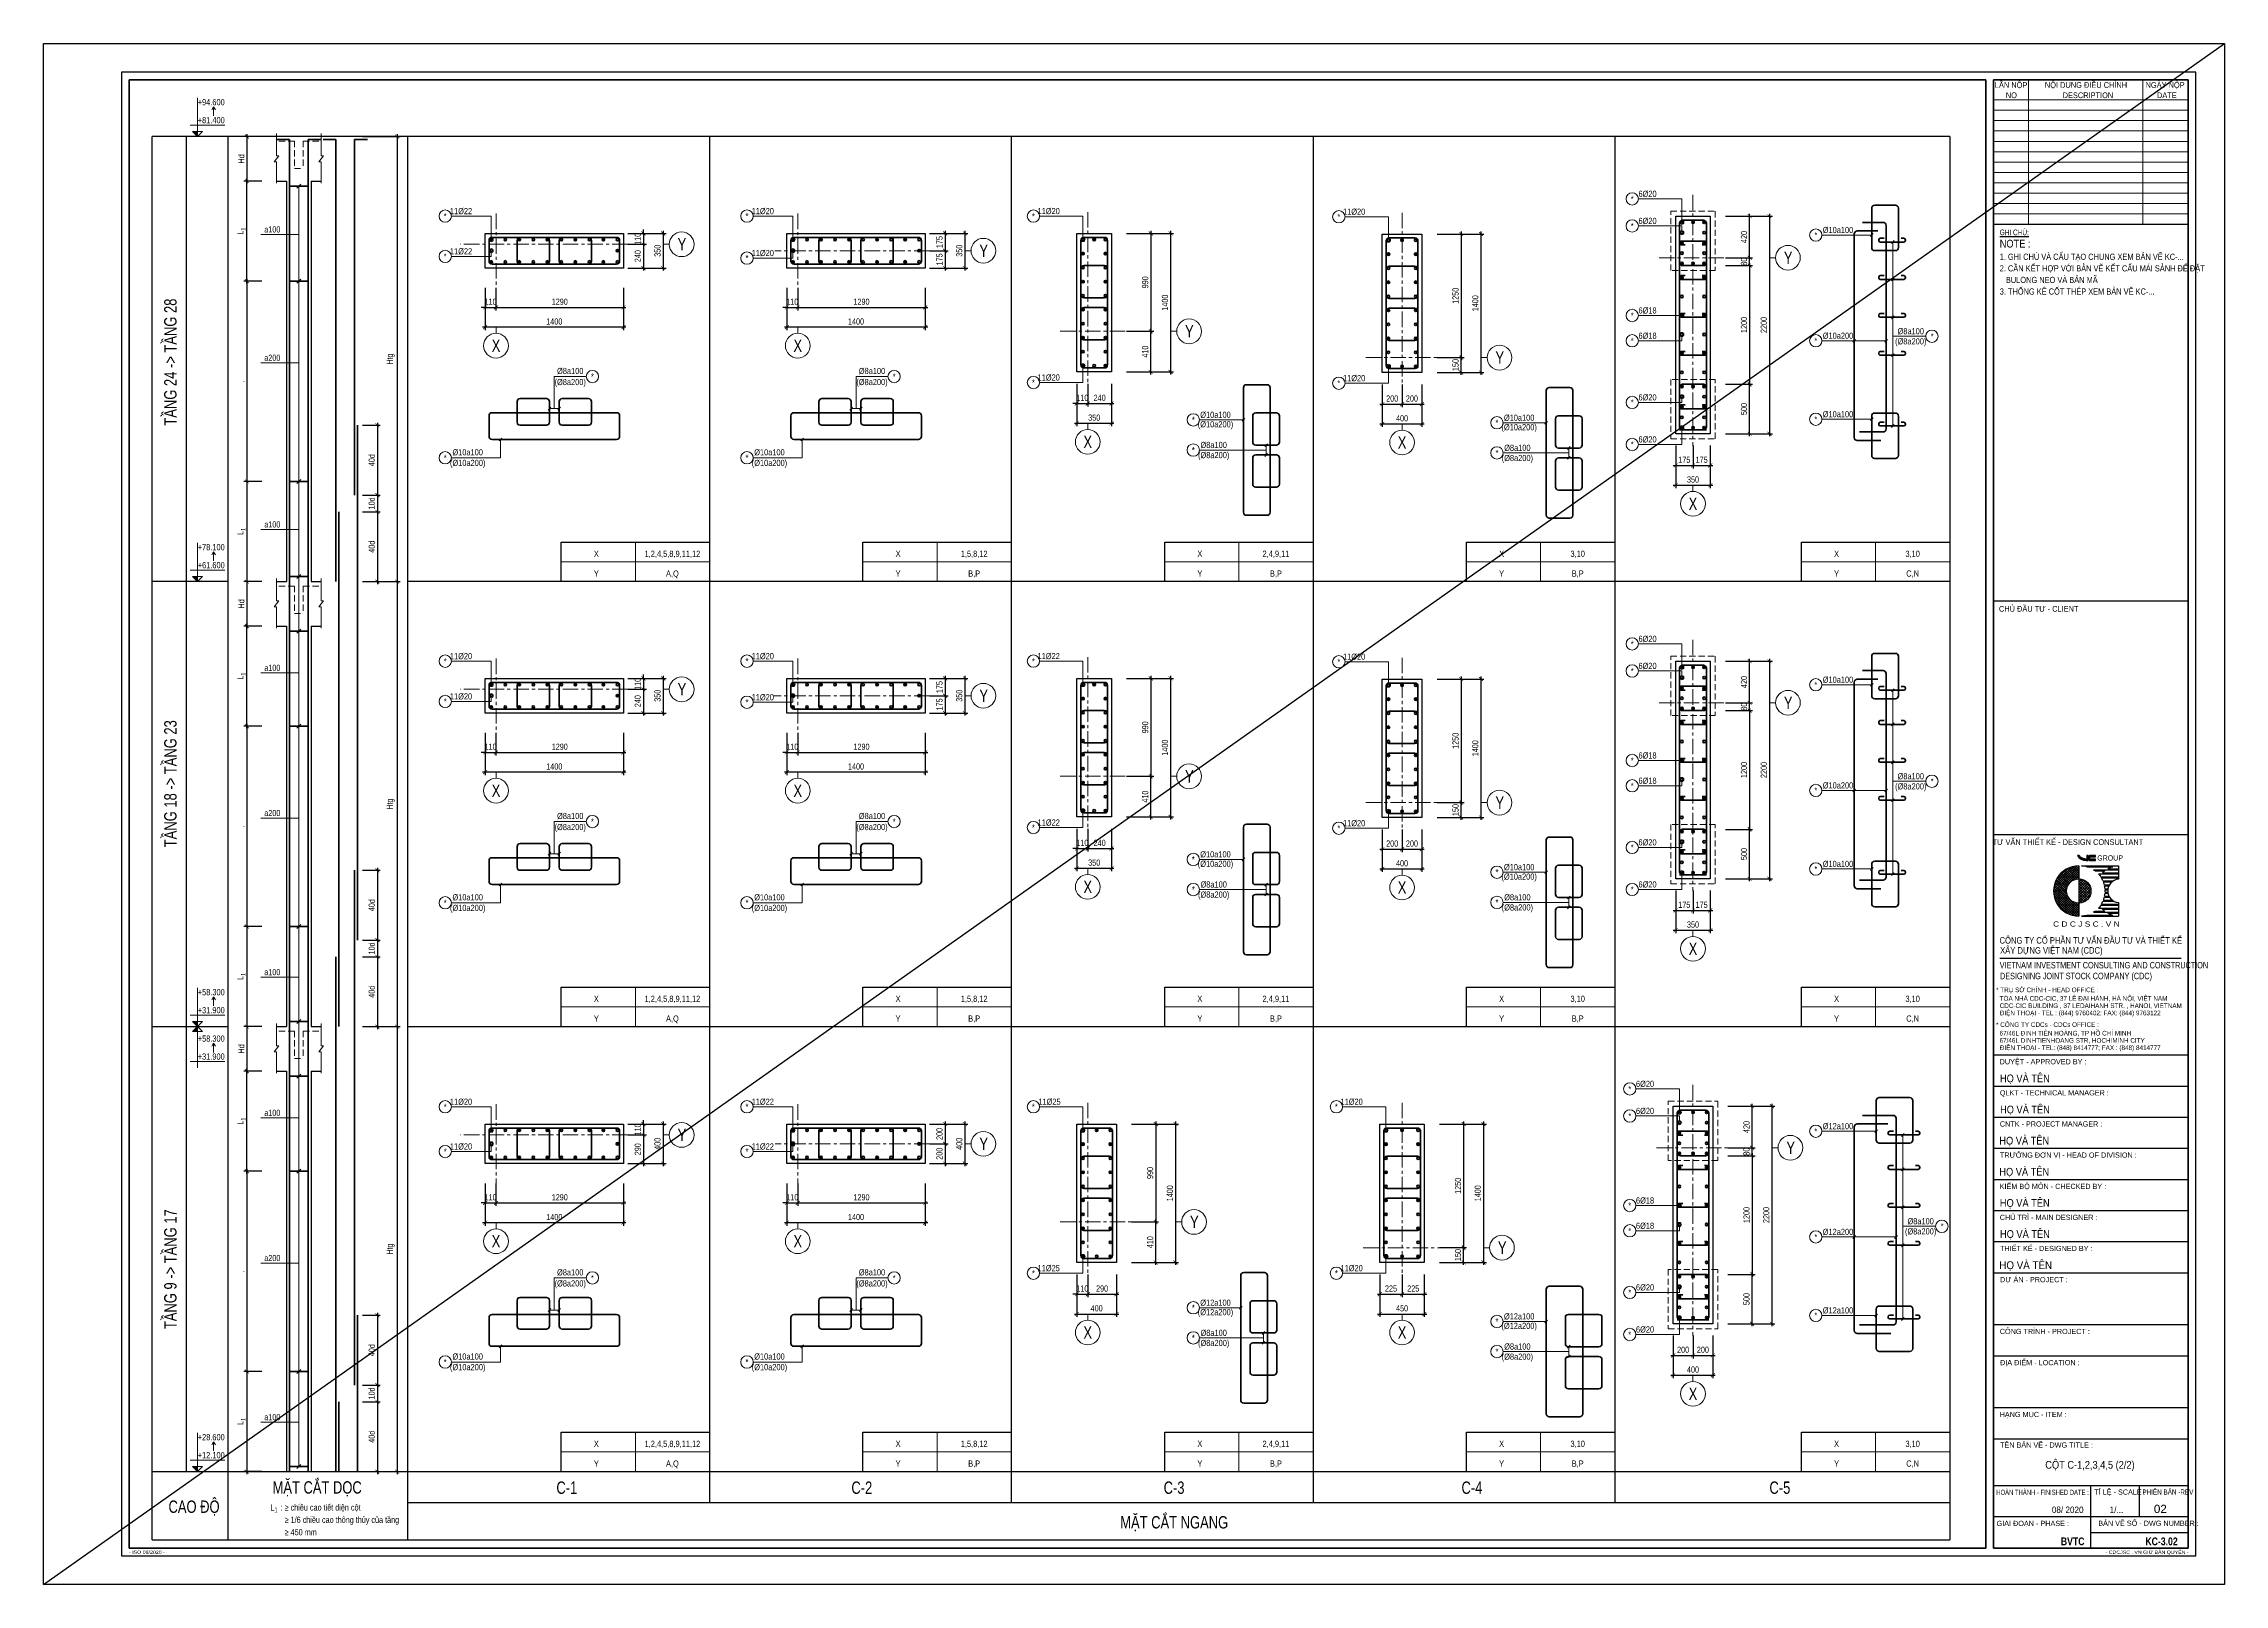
# Model space of a CAD drawing. Header units: millimetres. Extents: x -17374 to 181693, y -29783 to 15580.
# Drawn here: x 22982 to 45041, y 0 to 15580 of the extents above; entities that cross this region are included whole.
import ezdxf
from ezdxf.enums import TextEntityAlignment as Align

# ---------------------------------------------------------------- set-up
doc = ezdxf.new("R2010")
doc.units = ezdxf.units.MM
doc.header["$LTSCALE"] = 250
doc.header["$MEASUREMENT"] = 0
for name, pattern in [('CENTER', [2, 1.25, -0.25, 0.25, -0.25]), ('CENTER2', [1.125, 0.75, -0.125, 0.125, -0.125]), ('HIDDEN', [0.375, 0.25, -0.125])]:
    doc.linetypes.add(name, pattern=pattern)
doc.layers.add('CDC -TEXT KHUNG', color=7, linetype='Continuous')
doc.layers.add('CDC-KHUNGTEN', color=7, linetype='Continuous')
for name, color, linetype, lineweight in [('CDC.01.AXIS', 160, 'CENTER2', 13), ('CDC.02.DIM', 1, 'Continuous', 18), ('CDC.03.BORDER', 3, 'Continuous', 25), ('CDC.04.HIDDEN', 8, 'HIDDEN', 15), ('CDC.05.STEEL', 4, 'Continuous', 50), ('CDC.06.TEXT', 2, 'Continuous', 18), ('CDC.11.NOTE', 8, 'Continuous', 18), ('CDC.14.STEELNUM', 9, 'Continuous', 18), ('STEEL_NODE', 6, 'Continuous', 50)]:
    doc.layers.add(name, color=color, linetype=linetype, lineweight=lineweight)
doc.layers.add('KCS_Plotter', color=11, linetype='Continuous', plot=False)
doc.styles.add('ARIAL', font='arial.ttf', dxfattribs={"width": 0.65})
doc.styles.add('Arial_4', font='arial.ttf', dxfattribs={"width": 0.75, "height": 3})
doc.styles.add('Arial_B_3', font='arialbd.ttf', dxfattribs={"width": 0.75, "height": 3})
doc.styles.add('KC_BIGTEXT', font='arial.ttf', dxfattribs={"width": 0.7})
doc.styles.add('KC_SMTEXT', font='arial.ttf', dxfattribs={"width": 0.7})
doc.styles.add('KCS_BIGTEXT', font='arial.ttf', dxfattribs={"width": 0.75})
doc.styles.add('KCS_SMTEXT', font='arial.ttf', dxfattribs={"width": 0.7})
doc.styles.add('KT CDC', font='arial.ttf', dxfattribs={"width": 0.85})
doc.dimstyles.new('KC_DIM25', dxfattribs={"dimtxt": 62.5, "dimasz": 40, "dimexe": 30, "dimexo": 0, "dimgap": 25, "dimtad": 1, "dimdec": 0, "dimzin": 13, "dimdsep": 46, "dimtxsty": 'KC_SMTEXT', "dimblk": 'ARCHTICK', "dimcen": 0, "dimdle": 25, "dimclrd": 1, "dimclre": 1, "dimclrt": 2, "dimadec": 0, "dimazin": 0, "dimtfac": 1, "dimtdec": 0, "dimtix": 1, "dimtmove": 2, "dimatfit": 3, "dimfxl": 1, "dimtolj": 1, "dimtzin": 13, "dimarcsym": 0})
doc.dimstyles.new('KCS_DIM25', dxfattribs={"dimscale": 25, "dimtxt": 2.5, "dimasz": 1.6, "dimexe": 1.2, "dimexo": 0, "dimgap": 1, "dimtad": 1, "dimdec": 0, "dimzin": 0, "dimdsep": 46, "dimtxsty": 'KCS_SMTEXT', "dimblk": 'ARCHTICK', "dimcen": 0, "dimdle": 1, "dimclrd": 1, "dimclre": 1, "dimclrt": 2, "dimadec": 0, "dimazin": 0, "dimtfac": 1, "dimtdec": 0, "dimtix": 1, "dimtmove": 2, "dimatfit": 3, "dimfxl": 1, "dimtolj": 1, "dimtzin": 0, "dimarcsym": 0})

msp = doc.modelspace()

# ---------------------------------------------------------------- texts
at = {"layer": 'CDC -TEXT KHUNG', "color": 6, "style": 'ARIAL', "width": 0.85}
msp.add_text('CỘT C-1,2,3,4,5 (2/2)', height=78.69, dxfattribs=at).set_placement((43681.23, 1169.41), align=Align.CENTER)
at = {"layer": 'CDC -TEXT KHUNG', "style": 'Arial_B_3', "width": 0.8}
msp.add_text('KC-3.02', height=78.688, dxfattribs=at).set_placement((44568.8, 395.49), align=Align.RIGHT)
at = {"layer": 'CDC.02.DIM', "color": 4, "style": 'KCS_BIGTEXT', "text_generation_flag": 6, "width": 0.75}
for p in [(29438.98, 13550.98), (32491.27, 13485.98), (40628.98, 13415.07), (34571.85, 12670.98), (37711.41, 12404.75), (29438.98, 9050.98), (32491.27, 8985.98), (40628.98, 8915.07), (34571.85, 8170.98), (37711.41, 7904.75), (29438.98, 4544.75), (32491.27, 4454.75), (40653.98, 4415.07), (34621.85, 3664.75), (37736.41, 3404.75)]:
    msp.add_attdef('Y', text='.', height=125, rotation=180, dxfattribs=at).set_placement(p, align=Align.MIDDLE)
at = {"layer": 'CDC.06.TEXT', "color": 2, "style": 'KC_SMTEXT', "width": 0.75}
for s, p in [('+94.600', (24814.21, 14956.98)), ('+81.400', (24814.21, 14775.33)), ('+78.100', (24814.21, 10457.06)), ('+61.600', (24814.21, 10275.41)), ('+58.300', (24814.21, 5957.06)), ('+31.900', (24814.21, 5775.41)), ('+58.300', (24814.21, 5487.74)), ('+31.900', (24814.21, 5306.09)), ('+28.600', (24814.21, 1457.06)), ('+12.100', (24814.21, 1275.41))]:
    msp.add_text(s, height=62.5, dxfattribs=at).set_placement(p, align=Align.RIGHT)
at = {"layer": 'CDC.06.TEXT', "style": 'KC_SMTEXT', "width": 0.75}
for s, p in [('11%%C22', (27204.26, 13855.59)), ('11%%C20', (30256.55, 13855.59)), ('11%%C20', (33148.75, 13855.85)), ('11%%C20', (36238.31, 13849.61)), ('6%%C20', (39205.89, 14029.94)), ('6%%C20', (39205.89, 13756.33)), ('%%C10a100', (41132.48, 13664.58)), ('11%%C22', (27204.26, 13448.77)), ('11%%C20', (30256.55, 13431.62)), ('6%%C18', (39205.89, 12851.03)), ('6%%C18', (39205.89, 12595.37)), ('%%C10a200', (41132.48, 12595.45)), ('(%%C8a200)', (41868.56, 12538.42)), ('%%C8a100', (41868.56, 12640.71)), ('(%%C8a200)', (28309.08, 12127.01)), ('%%c8a100', (28309.08, 12238.66)), ('(%%C8a200)', (31361.37, 12127.01)), ('%%c8a100', (31361.37, 12238.66)), ('11%%C20', (33148.75, 12172.78)), ('11%%C20', (36238.31, 12166.54)), ('6%%C20', (39205.89, 11972)), ('(%%C10a200)', (34835.84, 11699.88)), ('%%C10a100', (34835.84, 11795.55)), ('(%%C10a200)', (37907.52, 11670.39)), ('%%C10a100', (37907.52, 11766.06)), ('%%C10a100', (41132.48, 11801.62)), ('%%C10a100', (27271.81, 11416.35)), ('%%C10a100', (30324.1, 11416.35)), ('%%c8a100', (34817.63, 11490.58)), ('%%c8a100', (37889.32, 11461.09)), ('6%%C20', (39205.89, 11546.86)), ('(%%C10a200)', (27271.81, 11309.15)), ('(%%C10a200)', (30324.1, 11309.15)), ('(%%C8a200)', (34817.63, 11388.3)), ('(%%C8a200)', (37889.32, 11358.81)), ('1,2,4,5,8,9,11,12', (29342.72, 10390.33)), ('1,5,8,12', (32395.01, 10390.33)), ('2,4,9,11', (35447.3, 10390.33)), ('3,10', (38499.59, 10390.33)), ('3,10', (41887.73, 10390.33)), ('A,Q', (29342.72, 10190.33)), ('B,P', (32395.01, 10190.33)), ('B,P', (35447.3, 10190.33)), ('B,P', (38499.59, 10190.33)), ('C,N', (41887.73, 10190.33)), ('6%%C20', (39205.89, 9529.94)), ('11%%C20', (27204.26, 9355.59)), ('11%%C20', (30256.55, 9355.59)), ('11%%C22', (33148.75, 9355.85)), ('11%%C20', (36238.31, 9349.61)), ('6%%C20', (39205.89, 9256.33)), ('%%C10a100', (41132.48, 9117.09)), ('11%%C20', (27204.26, 8948.21)), ('11%%C20', (30256.55, 8939.79)), ('6%%C18', (39205.89, 8351.03)), ('%%C8a100', (41868.56, 8140.71)), ('6%%C18', (39205.89, 8095.37)), ('%%C10a200', (41132.48, 8047.96)), ('(%%C8a200)', (41868.56, 8038.42)), ('%%c8a100', (28309.08, 7738.66)), ('%%c8a100', (31361.37, 7738.66)), ('11%%C22', (33148.75, 7672.78)), ('11%%C20', (36238.31, 7666.54)), ('(%%C8a200)', (28309.08, 7627.01)), ('(%%C8a200)', (31361.37, 7627.01)), ('6%%C20', (39205.89, 7472)), ('(%%C10a200)', (34835.84, 7255.58)), ('%%C10a100', (34835.84, 7351.26)), ('%%C10a100', (37907.52, 7221.51)), ('%%C10a100', (41132.48, 7254.13)), ('%%c8a100', (34817.63, 7046.29)), ('(%%C10a200)', (37907.52, 7125.83)), ('6%%C20', (39205.89, 7046.86)), ('(%%C10a200)', (27271.81, 6809.15)), ('%%C10a100', (27271.81, 6916.35)), ('(%%C10a200)', (30324.1, 6809.15)), ('%%C10a100', (30324.1, 6916.35)), ('(%%C8a200)', (34817.63, 6944)), ('(%%C8a200)', (37889.32, 6814.25)), ('%%c8a100', (37889.32, 6916.54)), ('1,2,4,5,8,9,11,12', (29342.72, 5890.33)), ('A,Q', (29342.72, 5690.33)), ('1,5,8,12', (32395.01, 5890.33)), ('B,P', (32395.01, 5690.33)), ('2,4,9,11', (35447.3, 5890.33)), ('B,P', (35447.3, 5690.33)), ('3,10', (38499.59, 5890.33)), ('B,P', (38499.59, 5690.33)), ('3,10', (41887.73, 5890.33)), ('C,N', (41887.73, 5690.33)), ('6%%C20', (39180.89, 5029.94)), ('11%%C20', (27204.26, 4849.35)), ('11%%C22', (30256.55, 4849.35)), ('11%%C25', (33157.23, 4849.61)), ('11%%C20', (36213.31, 4849.61)), ('6%%C20', (39180.89, 4756.33)), ('%%C12a100', (41132.48, 4602.3)), ('11%%C20', (27204.26, 4396.73)), ('11%%C22', (30256.55, 4396.73)), ('6%%C18', (39180.89, 3851.03)), ('6%%C18', (39180.89, 3595.37)), ('%%C12a200', (41132.48, 3533.16)), ('(%%C8a200)', (41968.56, 3538.42)), ('%%C8a100', (41968.56, 3640.71)), ('%%c8a100', (28309.08, 3123.81)), ('%%c8a100', (31361.37, 3123.81)), ('11%%C25', (33148.75, 3166.54)), ('11%%C20', (36213.31, 3166.54)), ('(%%C8a200)', (28309.08, 3012.16)), ('(%%C8a200)', (31361.37, 3012.16)), ('%%C12a100', (34835.84, 2817.19)), ('6%%C20', (39180.89, 2972)), ('(%%C12a200)', (34835.84, 2721.51)), ('(%%C12a200)', (37907.52, 2583)), ('%%C12a100', (37907.52, 2678.68)), ('%%C12a100', (41132.48, 2739.34)), ('(%%C8a200)', (34817.63, 2409.93)), ('%%c8a100', (34817.63, 2512.22)), ('%%c8a100', (37889.32, 2373.71)), ('6%%C20', (39180.89, 2546.86)), ('(%%C10a200)', (27271.81, 2165.65)), ('%%C10a100', (27271.81, 2272.85)), ('(%%C10a200)', (30324.1, 2165.65)), ('%%C10a100', (30324.1, 2272.85)), ('(%%C8a200)', (37889.32, 2271.43)), ('1,2,4,5,8,9,11,12', (29342.72, 1390.33)), ('1,5,8,12', (32395.01, 1390.33)), ('2,4,9,11', (35447.3, 1390.33)), ('3,10', (38499.59, 1390.33)), ('3,10', (41887.73, 1390.33)), ('A,Q', (29342.72, 1190.33)), ('B,P', (32395.01, 1190.33)), ('B,P', (35447.3, 1190.33)), ('B,P', (38499.59, 1190.33)), ('C,N', (41887.73, 1190.33))]:
    msp.add_text(s, height=62.5, dxfattribs=at).set_placement(p, align=Align.CENTER)
at = {"layer": 'CDC.06.TEXT', "color": 2, "style": 'KC_SMTEXT', "width": 0.7}
for s, p in [('a100', (25214.26, 13670.42)), ('a200', (25214.26, 12372.61)), ('a100', (25214.26, 10687.37)), ('a100', (25214.26, 9236.95)), ('a200', (25214.26, 7768.72)), ('a100', (25214.26, 6160.16)), ('a100', (25214.26, 4737.01)), ('a200', (25214.26, 3268.77)), ('a100', (25214.26, 1660.21))]:
    msp.add_text(s, height=62.5, dxfattribs=at).set_placement(p)
at = {"layer": 'CDC.06.TEXT', "style": 'KCS_SMTEXT', "width": 0.75}
for s, p in [('1. GHI CHÚ VÀ CẤU TẠO CHUNG XEM BẢN VẼ KC-...', (42768.37, 13456.01)), ('2. CẦN KẾT HỢP VỚI BẢN VẼ KẾT CẤU MÁI SẢNH ĐỂ ĐẶT', (42768.37, 13338.96)), ('BULONG NEO VÀ BẢN MÃ', (42830.87, 13221.91)), ('3. THỐNG KÊ CỐT THÉP XEM BẢN VẼ KC-...', (42768.37, 13104.85))]:
    msp.add_text(s, height=62.5, dxfattribs=at).set_placement(p, align=Align.TOP_LEFT)
at = {"layer": 'CDC.06.TEXT', "color": 4, "style": 'KC_BIGTEXT', "width": 0.75}
for s, p in [('TẦNG 24 -> TẦNG 28', (24326.71, 12359.52)), ('TẦNG 18 -> TẦNG 23', (24326.71, 8096.37)), ('TẦNG 9 -> TẦNG 17', (24326.71, 3187.01))]:
    msp.add_text(s, height=125, rotation=90, dxfattribs=at).set_placement(p, align=Align.CENTER)
at = {"layer": 'CDC.06.TEXT', "style": 'KC_SMTEXT', "width": 0.75}
for s, p in [('X', (28548.07, 10390.33)), ('X', (31600.36, 10390.33)), ('X', (34652.65, 10390.33)), ('X', (37704.94, 10390.33)), ('X', (41093.09, 10390.33)), ('Y', (28548.07, 10190.33)), ('Y', (31600.36, 10190.33)), ('Y', (34652.65, 10190.33)), ('Y', (37704.94, 10190.33)), ('Y', (41093.09, 10190.33)), ('Y', (28548.07, 5690.33)), ('X', (28548.07, 5890.33)), ('Y', (31600.36, 5690.33)), ('X', (31600.36, 5890.33)), ('Y', (34652.65, 5690.33)), ('X', (34652.65, 5890.33)), ('Y', (37704.94, 5690.33)), ('X', (37704.94, 5890.33)), ('Y', (41093.09, 5690.33)), ('X', (41093.09, 5890.33)), ('X', (28548.07, 1390.33)), ('X', (31600.36, 1390.33)), ('X', (34652.65, 1390.33)), ('X', (37704.94, 1390.33)), ('X', (41093.09, 1390.33)), ('Y', (28548.07, 1190.33)), ('Y', (31600.36, 1190.33)), ('Y', (34652.65, 1190.33)), ('Y', (37704.94, 1190.33)), ('Y', (41093.09, 1190.33))]:
    msp.add_text(s, height=62.5, dxfattribs=at).set_placement(p)
at = {"layer": 'CDC.06.TEXT', "color": 4, "style": 'KC_BIGTEXT', "width": 0.75}
for s, p in [('CAO ĐỘ', (24503.87, 723.26)), ('MẶT CẮT DỌC', (25749.22, 917.74)), ('C-1', (28274.69, 915.28)), ('C-2', (31258.59, 915.28)), ('C-3', (34416.91, 915.28)), ('C-4', (37429.73, 915.28)), ('C-5', (40544.73, 915.28)), ('MẶT CẮT NGANG', (34418.24, 565.28))]:
    msp.add_text(s, height=125, dxfattribs=at).set_placement(p, align=Align.CENTER)
at = {"layer": 'CDC.14.STEELNUM', "color": 2, "style": 'KC_SMTEXT', "width": 0.75}
for p in [(39051.09, 14009.94), (27044.52, 13835.59), (30096.81, 13835.59), (32993.95, 13835.85), (36083.51, 13829.61), (39051.09, 13736.33), (27044.52, 13428.77), (40908.02, 13644.58), (30096.81, 13411.62), (39051.09, 12831.03), (39051.09, 12575.37), (40908.02, 12575.45), (42085.15, 12620.71), (28533.13, 12213.66), (31585.42, 12213.66), (32993.95, 12152.78), (36083.51, 12146.54), (39051.09, 11952), (34611.38, 11775.55), (37683.06, 11746.06), (40908.02, 11781.62), (34611.38, 11470.58), (37683.06, 11441.09), (39051.09, 11526.86), (27044.52, 11391.96), (30096.81, 11391.96), (39051.09, 9509.94), (27044.52, 9335.59), (30096.81, 9335.59), (32993.95, 9335.85), (36083.51, 9329.61), (39051.09, 9236.33), (40908.02, 9097.09), (27044.52, 8928.21), (30096.81, 8919.79), (39051.09, 8331.03), (39051.09, 8075.37), (40908.02, 8027.96), (42085.15, 8120.71), (28533.13, 7713.66), (31585.42, 7713.66), (32993.95, 7652.78), (36083.51, 7646.54), (34611.38, 7331.26), (39051.09, 7452), (37683.06, 7201.51), (40908.02, 7234.13), (27044.52, 6891.96), (30096.81, 6891.96), (34611.38, 7026.29), (37683.06, 6896.54), (39051.09, 7026.86), (27044.52, 4829.35), (30096.81, 4829.35), (32993.95, 4829.61), (36058.51, 4829.61), (39026.09, 5009.94), (39026.09, 4736.33), (40908.02, 4582.3), (27044.52, 4376.73), (30096.81, 4376.73), (39026.09, 3831.03), (39026.09, 3575.37), (40908.02, 3513.16), (42185.15, 3620.71), (28533.13, 3098.81), (31585.42, 3098.81), (32993.95, 3146.54), (36058.51, 3146.54), (39026.09, 2952), (34611.38, 2797.19), (37683.06, 2658.68), (40908.02, 2719.34), (34611.38, 2492.22), (39026.09, 2526.86), (27044.52, 2248.46), (30096.81, 2248.46), (37683.06, 2353.71)]:
    msp.add_text('*', height=62.5, dxfattribs=at).set_placement(p, align=Align.MIDDLE_CENTER)

# ---------------------------------------------------------------- blocks, each defined once
blk = doc.blocks.new('_ArchTick')
at = {"color": 0, "linetype": 'ByBlock', "const_width": 0.15}
blk.add_lwpolyline([(-0.5, -0.5), (0.5, 0.5)], dxfattribs=at)
blk = doc.blocks.new('*D405')
at = {"layer": 'CDC.02.DIM', "color": 1, "lineweight": -2, "transparency": 16777216}
for p, q in [((28890, 9161), (29079, 9161)), ((28890, 9051), (29079, 9051)), ((29049, 9161), (29049, 9201)), ((29049, 9161), (29049, 9051)), ((29049, 9051), (29049, 9011))]:
    blk.add_line(p, q, dxfattribs=at)
at = {"layer": 'Defpoints', "color": 0, "transparency": 16777216}
for p in [(28890, 9161), (28890, 9051), (29049, 9051)]:
    blk.add_point(p, dxfattribs=at)
at = {"layer": 'CDC.02.DIM', "color": 1, "lineweight": -2, "transparency": 16777216, "xscale": 40, "yscale": 40, "zscale": 40}
for p, rotation in [((29049, 9161), 270), ((29049, 9051), 90)]:
    blk.add_blockref('_ArchTick', p, dxfattribs=dict(at, rotation=rotation))
at = {"layer": 'CDC.02.DIM', "color": 2, "transparency": 16777216, "insert": (28992, 9106), "char_height": 62.5, "attachment_point": 5, "rotation": 90, "style": 'KCS_SMTEXT'}
blk.add_mtext('\\A1;110', dxfattribs=at)
blk = doc.blocks.new('*D406')
at = {"layer": 'CDC.02.DIM', "color": 1, "lineweight": -2, "transparency": 16777216}
for p, q in [((28890, 9161), (29279, 9161)), ((29249, 9186), (29249, 8786)), ((28890, 8811), (29279, 8811))]:
    blk.add_line(p, q, dxfattribs=at)
at = {"layer": 'Defpoints', "color": 0, "transparency": 16777216}
for p in [(28890, 9161), (28890, 8811), (29249, 8811)]:
    blk.add_point(p, dxfattribs=at)
at = {"layer": 'CDC.02.DIM', "color": 1, "lineweight": -2, "transparency": 16777216, "xscale": 40, "yscale": 40, "zscale": 40}
for p, rotation in [((29249, 9161), 90), ((29249, 8811), 270)]:
    blk.add_blockref('_ArchTick', p, dxfattribs=dict(at, rotation=rotation))
at = {"layer": 'CDC.02.DIM', "color": 2, "transparency": 16777216, "insert": (29192, 8986), "char_height": 62.5, "attachment_point": 5, "rotation": 90, "style": 'KCS_SMTEXT'}
blk.add_mtext('\\A1;350', dxfattribs=at)
blk = doc.blocks.new('*D407')
at = {"layer": 'CDC.02.DIM', "color": 1, "lineweight": -2, "transparency": 16777216}
for p, q in [((28890, 9051), (29079, 9051)), ((29049, 9076), (29049, 8786)), ((28890, 8811), (29079, 8811))]:
    blk.add_line(p, q, dxfattribs=at)
at = {"layer": 'Defpoints', "color": 0, "transparency": 16777216}
for p in [(28890, 9051), (28890, 8811), (29049, 8811)]:
    blk.add_point(p, dxfattribs=at)
at = {"layer": 'CDC.02.DIM', "color": 1, "lineweight": -2, "transparency": 16777216, "xscale": 40, "yscale": 40, "zscale": 40}
for p, rotation in [((29049, 9051), 90), ((29049, 8811), 270)]:
    blk.add_blockref('_ArchTick', p, dxfattribs=dict(at, rotation=rotation))
at = {"layer": 'CDC.02.DIM', "color": 2, "transparency": 16777216, "insert": (28992, 8931), "char_height": 62.5, "attachment_point": 5, "rotation": 90, "style": 'KCS_SMTEXT'}
blk.add_mtext('\\A1;240', dxfattribs=at)
blk = doc.blocks.new('*D408')
at = {"layer": 'CDC.02.DIM', "color": 1, "lineweight": -2, "transparency": 16777216}
for p, q in [((27448, 8610), (27448, 8383)), ((27558, 8610), (27558, 8383)), ((27448, 8413), (27408, 8413)), ((27448, 8413), (27558, 8413)), ((27558, 8413), (27598, 8413))]:
    blk.add_line(p, q, dxfattribs=at)
at = {"layer": 'Defpoints', "color": 0, "transparency": 16777216}
for p in [(27448, 8610), (27558, 8610), (27558, 8413)]:
    blk.add_point(p, dxfattribs=at)
at = {"layer": 'CDC.02.DIM', "color": 1, "lineweight": -2, "transparency": 16777216, "xscale": 40, "yscale": 40, "zscale": 40}
blk.add_blockref('_ArchTick', (27448, 8413), dxfattribs=at)
at = {"layer": 'CDC.02.DIM', "color": 1, "lineweight": -2, "transparency": 16777216, "xscale": 40, "yscale": 40, "zscale": 40, "rotation": 180}
blk.add_blockref('_ArchTick', (27558, 8413), dxfattribs=at)
at = {"layer": 'CDC.02.DIM', "color": 2, "transparency": 16777216, "insert": (27503, 8470), "char_height": 62.5, "attachment_point": 5, "style": 'KCS_SMTEXT'}
blk.add_mtext('\\A1;110', dxfattribs=at)
blk = doc.blocks.new('*D409')
at = {"layer": 'CDC.02.DIM', "color": 1, "lineweight": -2, "transparency": 16777216}
for p, q in [((27448, 8610), (27448, 8183)), ((28848, 8610), (28848, 8183)), ((28873, 8213), (27423, 8213))]:
    blk.add_line(p, q, dxfattribs=at)
at = {"layer": 'Defpoints', "color": 0, "transparency": 16777216}
for p in [(27448, 8610), (28848, 8610), (27448, 8213)]:
    blk.add_point(p, dxfattribs=at)
at = {"layer": 'CDC.02.DIM', "color": 1, "lineweight": -2, "transparency": 16777216, "xscale": 40, "yscale": 40, "zscale": 40, "rotation": 180}
blk.add_blockref('_ArchTick', (27448, 8213), dxfattribs=at)
at = {"layer": 'CDC.02.DIM', "color": 1, "lineweight": -2, "transparency": 16777216, "xscale": 40, "yscale": 40, "zscale": 40}
blk.add_blockref('_ArchTick', (28848, 8213), dxfattribs=at)
at = {"layer": 'CDC.02.DIM', "color": 2, "transparency": 16777216, "insert": (28148, 8270), "char_height": 62.5, "attachment_point": 5, "style": 'KCS_SMTEXT'}
blk.add_mtext('\\A1;1400', dxfattribs=at)
blk = doc.blocks.new('KC_SNODE')
at = {"layer": 'STEEL_NODE'}
blk.add_hatch(color=256, dxfattribs=at).paths.add_polyline_path([(12.5, 0, 1), (-12.5, 0, 1)])
blk.add_circle((0, 0), 12.5, dxfattribs=at)
blk = doc.blocks.new('KC_SNODE_2')
at = {"layer": 'STEEL_NODE', "color": 3}
blk.add_circle((0, 0), 12.5, dxfattribs=at)
blk = doc.blocks.new('*D410')
at = {"layer": 'CDC.02.DIM', "color": 1, "lineweight": -2, "transparency": 16777216}
for p, q in [((27558, 8610), (27558, 8383)), ((28848, 8610), (28848, 8383)), ((27533, 8413), (28873, 8413))]:
    blk.add_line(p, q, dxfattribs=at)
at = {"layer": 'Defpoints', "color": 0, "transparency": 16777216}
for p in [(27558, 8610), (28848, 8610), (28848, 8413)]:
    blk.add_point(p, dxfattribs=at)
at = {"layer": 'CDC.02.DIM', "color": 1, "lineweight": -2, "transparency": 16777216, "xscale": 40, "yscale": 40, "zscale": 40, "rotation": 180}
blk.add_blockref('_ArchTick', (27558, 8413), dxfattribs=at)
at = {"layer": 'CDC.02.DIM', "color": 1, "lineweight": -2, "transparency": 16777216, "xscale": 40, "yscale": 40, "zscale": 40}
blk.add_blockref('_ArchTick', (28848, 8413), dxfattribs=at)
at = {"layer": 'CDC.02.DIM', "color": 2, "transparency": 16777216, "insert": (28203, 8470), "char_height": 62.5, "attachment_point": 5, "style": 'KCS_SMTEXT'}
blk.add_mtext('\\A1;1290', dxfattribs=at)
blk = doc.blocks.new('_Axis name')
at = {"layer": 'CDC.02.DIM'}
blk.add_line((0, 2.5), (0, 0), dxfattribs=at)
blk.add_circle((0, 7.5), 5, dxfattribs=at)
at = {"layer": 'CDC.02.DIM', "color": 4, "style": 'KCS_BIGTEXT', "width": 0.75}
blk.add_attdef('.', text='', height=5, rotation=180, dxfattribs=at).set_placement((0, 7.5), align=Align.MIDDLE)
blk = doc.blocks.new('*D444')
at = {"layer": 'CDC.02.DIM', "color": 1, "lineweight": -2, "transparency": 16777216}
for p, q in [((33434, 7641), (33434, 7411)), ((33544, 7641), (33544, 7411)), ((33434, 7441), (33394, 7441)), ((33434, 7441), (33544, 7441)), ((33544, 7441), (33584, 7441))]:
    blk.add_line(p, q, dxfattribs=at)
at = {"layer": 'Defpoints', "color": 0, "transparency": 16777216}
for p in [(33434, 7641), (33544, 7641), (33544, 7441)]:
    blk.add_point(p, dxfattribs=at)
at = {"layer": 'CDC.02.DIM', "color": 1, "lineweight": -2, "transparency": 16777216, "xscale": 40, "yscale": 40, "zscale": 40}
blk.add_blockref('_ArchTick', (33434, 7441), dxfattribs=at)
at = {"layer": 'CDC.02.DIM', "color": 1, "lineweight": -2, "transparency": 16777216, "xscale": 40, "yscale": 40, "zscale": 40, "rotation": 180}
blk.add_blockref('_ArchTick', (33544, 7441), dxfattribs=at)
at = {"layer": 'CDC.02.DIM', "color": 2, "transparency": 16777216, "insert": (33489, 7498), "char_height": 62.5, "attachment_point": 5, "style": 'KCS_SMTEXT'}
blk.add_mtext('\\A1;110', dxfattribs=at)
blk = doc.blocks.new('*D445')
at = {"layer": 'CDC.02.DIM', "color": 1, "lineweight": -2, "transparency": 16777216}
for p, q in [((33434, 7641), (33434, 7211)), ((33784, 7641), (33784, 7211)), ((33409, 7241), (33809, 7241))]:
    blk.add_line(p, q, dxfattribs=at)
at = {"layer": 'Defpoints', "color": 0, "transparency": 16777216}
for p in [(33434, 7641), (33784, 7641), (33784, 7241)]:
    blk.add_point(p, dxfattribs=at)
at = {"layer": 'CDC.02.DIM', "color": 1, "lineweight": -2, "transparency": 16777216, "xscale": 40, "yscale": 40, "zscale": 40, "rotation": 180}
blk.add_blockref('_ArchTick', (33434, 7241), dxfattribs=at)
at = {"layer": 'CDC.02.DIM', "color": 1, "lineweight": -2, "transparency": 16777216, "xscale": 40, "yscale": 40, "zscale": 40}
blk.add_blockref('_ArchTick', (33784, 7241), dxfattribs=at)
at = {"layer": 'CDC.02.DIM', "color": 2, "transparency": 16777216, "insert": (33609, 7298), "char_height": 62.5, "attachment_point": 5, "style": 'KCS_SMTEXT'}
blk.add_mtext('\\A1;350', dxfattribs=at)
blk = doc.blocks.new('*D446')
at = {"layer": 'CDC.02.DIM', "color": 1, "lineweight": -2, "transparency": 16777216}
for p, q in [((33544, 7641), (33544, 7411)), ((33784, 7641), (33784, 7411)), ((33519, 7441), (33809, 7441))]:
    blk.add_line(p, q, dxfattribs=at)
at = {"layer": 'Defpoints', "color": 0, "transparency": 16777216}
for p in [(33544, 7641), (33784, 7641), (33784, 7441)]:
    blk.add_point(p, dxfattribs=at)
at = {"layer": 'CDC.02.DIM', "color": 1, "lineweight": -2, "transparency": 16777216, "xscale": 40, "yscale": 40, "zscale": 40, "rotation": 180}
blk.add_blockref('_ArchTick', (33544, 7441), dxfattribs=at)
at = {"layer": 'CDC.02.DIM', "color": 1, "lineweight": -2, "transparency": 16777216, "xscale": 40, "yscale": 40, "zscale": 40}
blk.add_blockref('_ArchTick', (33784, 7441), dxfattribs=at)
at = {"layer": 'CDC.02.DIM', "color": 2, "transparency": 16777216, "insert": (33664, 7498), "char_height": 62.5, "attachment_point": 5, "style": 'KCS_SMTEXT'}
blk.add_mtext('\\A1;240', dxfattribs=at)
blk = doc.blocks.new('*D447')
at = {"layer": 'CDC.02.DIM', "color": 1, "lineweight": -2, "transparency": 16777216}
for p, q in [((33937, 8171), (34211, 8171)), ((34181, 7736), (34181, 8196)), ((33937, 7761), (34211, 7761))]:
    blk.add_line(p, q, dxfattribs=at)
at = {"layer": 'Defpoints', "color": 0, "transparency": 16777216}
for p in [(33937, 8171), (34181, 8171), (33937, 7761)]:
    blk.add_point(p, dxfattribs=at)
at = {"layer": 'CDC.02.DIM', "color": 1, "lineweight": -2, "transparency": 16777216, "xscale": 40, "yscale": 40, "zscale": 40}
for p, rotation in [((34181, 8171), 90), ((34181, 7761), 270)]:
    blk.add_blockref('_ArchTick', p, dxfattribs=dict(at, rotation=rotation))
at = {"layer": 'CDC.02.DIM', "color": 2, "transparency": 16777216, "insert": (34125, 7966), "char_height": 62.5, "attachment_point": 5, "rotation": 90, "style": 'KCS_SMTEXT'}
blk.add_mtext('\\A1;410', dxfattribs=at)
blk = doc.blocks.new('*D448')
at = {"layer": 'CDC.02.DIM', "color": 1, "lineweight": -2, "transparency": 16777216}
for p, q in [((33937, 9161), (34411, 9161)), ((34381, 9186), (34381, 7736)), ((33937, 7761), (34411, 7761))]:
    blk.add_line(p, q, dxfattribs=at)
at = {"layer": 'Defpoints', "color": 0, "transparency": 16777216}
for p in [(33937, 9161), (33937, 7761), (34381, 7761)]:
    blk.add_point(p, dxfattribs=at)
at = {"layer": 'CDC.02.DIM', "color": 1, "lineweight": -2, "transparency": 16777216, "xscale": 40, "yscale": 40, "zscale": 40}
for p, rotation in [((34381, 9161), 90), ((34381, 7761), 270)]:
    blk.add_blockref('_ArchTick', p, dxfattribs=dict(at, rotation=rotation))
at = {"layer": 'CDC.02.DIM', "color": 2, "transparency": 16777216, "insert": (34325, 8461), "char_height": 62.5, "attachment_point": 5, "rotation": 90, "style": 'KCS_SMTEXT'}
blk.add_mtext('\\A1;1400', dxfattribs=at)
blk = doc.blocks.new('*D449')
at = {"layer": 'CDC.02.DIM', "color": 1, "lineweight": -2, "transparency": 16777216}
for p, q in [((33937, 9161), (34211, 9161)), ((34181, 9186), (34181, 8146)), ((33937, 8171), (34211, 8171))]:
    blk.add_line(p, q, dxfattribs=at)
at = {"layer": 'Defpoints', "color": 0, "transparency": 16777216}
for p in [(33937, 9161), (33937, 8171), (34181, 8171)]:
    blk.add_point(p, dxfattribs=at)
at = {"layer": 'CDC.02.DIM', "color": 1, "lineweight": -2, "transparency": 16777216, "xscale": 40, "yscale": 40, "zscale": 40}
for p, rotation in [((34181, 9161), 90), ((34181, 8171), 270)]:
    blk.add_blockref('_ArchTick', p, dxfattribs=dict(at, rotation=rotation))
at = {"layer": 'CDC.02.DIM', "color": 2, "transparency": 16777216, "insert": (34125, 8666), "char_height": 62.5, "attachment_point": 5, "rotation": 90, "style": 'KCS_SMTEXT'}
blk.add_mtext('\\A1;990', dxfattribs=at)
blk = doc.blocks.new('*D420')
at = {"layer": 'CDC.02.DIM', "color": 1, "lineweight": -2, "transparency": 16777216}
for p, q in [((25038, 10165), (25038, 9665)), ((25188, 10140), (25008, 10140)), ((25188, 9690), (25008, 9690))]:
    blk.add_line(p, q, dxfattribs=at)
at = {"layer": 'Defpoints', "color": 0, "transparency": 16777216}
for p in [(25188, 10140), (25038, 9690), (25188, 9690)]:
    blk.add_point(p, dxfattribs=at)
at = {"layer": 'CDC.02.DIM', "color": 1, "lineweight": -2, "transparency": 16777216, "xscale": 40, "yscale": 40, "zscale": 40}
for p, rotation in [((25038, 10140), 90), ((25038, 9690), 270)]:
    blk.add_blockref('_ArchTick', p, dxfattribs=dict(at, rotation=rotation))
at = {"layer": 'CDC.02.DIM', "color": 2, "transparency": 16777216, "insert": (24982, 9915), "char_height": 62.5, "attachment_point": 5, "rotation": 90, "style": 'KC_SMTEXT'}
blk.add_mtext('\\A1;Hd', dxfattribs=at)
blk = doc.blocks.new('*D421')
at = {"layer": 'CDC.02.DIM', "color": 1, "lineweight": -2, "transparency": 16777216}
for p, q in [((26208, 6515), (26388, 6515)), ((26358, 6540), (26358, 6321)), ((26208, 6346), (26388, 6346))]:
    blk.add_line(p, q, dxfattribs=at)
at = {"layer": 'Defpoints', "color": 0, "transparency": 16777216}
for p in [(26208, 6515), (26208, 6346), (26358, 6346)]:
    blk.add_point(p, dxfattribs=at)
at = {"layer": 'CDC.02.DIM', "color": 1, "lineweight": -2, "transparency": 16777216, "xscale": 40, "yscale": 40, "zscale": 40}
for p, rotation in [((26358, 6515), 90), ((26358, 6346), 270)]:
    blk.add_blockref('_ArchTick', p, dxfattribs=dict(at, rotation=rotation))
at = {"layer": 'CDC.02.DIM', "color": 2, "transparency": 16777216, "insert": (26301, 6431), "char_height": 62.5, "attachment_point": 5, "rotation": 90, "style": 'KC_SMTEXT'}
blk.add_mtext('\\A1;10d', dxfattribs=at)
blk = doc.blocks.new('*D422')
at = {"layer": 'CDC.02.DIM', "color": 1, "lineweight": -2, "transparency": 16777216}
for p, q in [((26208, 7221), (26388, 7221)), ((26358, 7246), (26358, 6490)), ((26208, 6515), (26388, 6515))]:
    blk.add_line(p, q, dxfattribs=at)
at = {"layer": 'Defpoints', "color": 0, "transparency": 16777216}
for p in [(26208, 7221), (26208, 6515), (26358, 6515)]:
    blk.add_point(p, dxfattribs=at)
at = {"layer": 'CDC.02.DIM', "color": 1, "lineweight": -2, "transparency": 16777216, "xscale": 40, "yscale": 40, "zscale": 40}
for p, rotation in [((26358, 7221), 90), ((26358, 6515), 270)]:
    blk.add_blockref('_ArchTick', p, dxfattribs=dict(at, rotation=rotation))
at = {"layer": 'CDC.02.DIM', "color": 2, "transparency": 16777216, "insert": (26301, 6868), "char_height": 62.5, "attachment_point": 5, "rotation": 90, "style": 'KC_SMTEXT'}
blk.add_mtext('\\A1;40d', dxfattribs=at)
blk = doc.blocks.new('*D423')
at = {"layer": 'CDC.02.DIM', "color": 1, "lineweight": -2, "transparency": 16777216}
for p, q in [((26208, 6346), (26388, 6346)), ((26358, 6371), (26358, 5615)), ((26208, 5640), (26388, 5640))]:
    blk.add_line(p, q, dxfattribs=at)
at = {"layer": 'Defpoints', "color": 0, "transparency": 16777216}
for p in [(26208, 6346), (26208, 5640), (26358, 5640)]:
    blk.add_point(p, dxfattribs=at)
at = {"layer": 'CDC.02.DIM', "color": 1, "lineweight": -2, "transparency": 16777216, "xscale": 40, "yscale": 40, "zscale": 40}
for p, rotation in [((26358, 6346), 90), ((26358, 5640), 270)]:
    blk.add_blockref('_ArchTick', p, dxfattribs=dict(at, rotation=rotation))
at = {"layer": 'CDC.02.DIM', "color": 2, "transparency": 16777216, "insert": (26301, 5993), "char_height": 62.5, "attachment_point": 5, "rotation": 90, "style": 'KC_SMTEXT'}
blk.add_mtext('\\A1;40d', dxfattribs=at)
blk = doc.blocks.new('*D424')
at = {"layer": 'CDC.02.DIM', "color": 1, "lineweight": -2, "transparency": 16777216}
for p, q in [((26558, 10165), (26558, 5615)), ((26208, 10140), (26588, 10140)), ((26208, 5640), (26588, 5640))]:
    blk.add_line(p, q, dxfattribs=at)
at = {"layer": 'Defpoints', "color": 0, "transparency": 16777216}
for p in [(26208, 10140), (26208, 5640), (26558, 5640)]:
    blk.add_point(p, dxfattribs=at)
at = {"layer": 'CDC.02.DIM', "color": 1, "lineweight": -2, "transparency": 16777216, "xscale": 40, "yscale": 40, "zscale": 40}
for p, rotation in [((26558, 10140), 90), ((26558, 5640), 270)]:
    blk.add_blockref('_ArchTick', p, dxfattribs=dict(at, rotation=rotation))
at = {"layer": 'CDC.02.DIM', "color": 2, "transparency": 16777216, "insert": (26493, 7890), "char_height": 62.5, "attachment_point": 5, "rotation": 90, "style": 'KC_SMTEXT'}
blk.add_mtext('\\A1;Htg', dxfattribs=at)
blk = doc.blocks.new('*D425')
at = {"layer": 'CDC.02.DIM', "color": 1, "lineweight": -2, "transparency": 16777216}
for p, q in [((25038, 8653), (25038, 9715)), ((25188, 9690), (25008, 9690)), ((25188, 8678), (25008, 8678))]:
    blk.add_line(p, q, dxfattribs=at)
at = {"layer": 'Defpoints', "color": 0, "transparency": 16777216}
for p in [(25038, 9690), (25188, 9690), (25188, 8678)]:
    blk.add_point(p, dxfattribs=at)
at = {"layer": 'CDC.02.DIM', "color": 1, "lineweight": -2, "transparency": 16777216, "xscale": 40, "yscale": 40, "zscale": 40}
for p, rotation in [((25038, 9690), 90), ((25038, 8678), 270)]:
    blk.add_blockref('_ArchTick', p, dxfattribs=dict(at, rotation=rotation))
at = {"layer": 'CDC.02.DIM', "color": 2, "transparency": 16777216, "insert": (24982, 9184), "char_height": 62.5, "attachment_point": 5, "rotation": 90, "style": 'KC_SMTEXT'}
blk.add_mtext('\\A1;L{\\H0.7x;\\S^ 1;}', dxfattribs=at)
blk = doc.blocks.new('FRAME_BLOCK_1')
at = {"layer": 'CDC.06.TEXT', "style": 'KC_SMTEXT', "width": 0.7}
for s, height, p in [('L   :', 62.5, (47, -101)), ('1', 50, (87, -120)), ('≥ chiều cao tiết diện cột', 62.5, (191, -101)), ('≥ 1/6 chiều cao thông thủy của tầng', 62.5, (191, -226)), ('≥ 450 mm', 62.5, (191, -351))]:
    blk.add_text(s, height=height, dxfattribs=at).set_placement(p)
blk = doc.blocks.new('*D426')
at = {"layer": 'CDC.02.DIM', "color": 1, "lineweight": -2, "transparency": 16777216}
for p, q in [((25188, 14640), (25008, 14640)), ((25038, 14665), (25038, 14165)), ((25188, 14190), (25008, 14190))]:
    blk.add_line(p, q, dxfattribs=at)
at = {"layer": 'Defpoints', "color": 0, "transparency": 16777216}
for p in [(25188, 14640), (25038, 14190), (25188, 14190)]:
    blk.add_point(p, dxfattribs=at)
at = {"layer": 'CDC.02.DIM', "color": 1, "lineweight": -2, "transparency": 16777216, "xscale": 40, "yscale": 40, "zscale": 40}
for p, rotation in [((25038, 14640), 90), ((25038, 14190), 270)]:
    blk.add_blockref('_ArchTick', p, dxfattribs=dict(at, rotation=rotation))
at = {"layer": 'CDC.02.DIM', "color": 2, "transparency": 16777216, "insert": (24982, 14415), "char_height": 62.5, "attachment_point": 5, "rotation": 90, "style": 'KC_SMTEXT'}
blk.add_mtext('\\A1;Hd', dxfattribs=at)
blk = doc.blocks.new('*D411')
at = {"layer": 'CDC.02.DIM', "color": 1, "lineweight": -2, "transparency": 16777216}
for p, q in [((25188, 8678), (25008, 8678)), ((25038, 8703), (25038, 6628)), ((25188, 6653), (25008, 6653))]:
    blk.add_line(p, q, dxfattribs=at)
at = {"layer": 'Defpoints', "color": 0, "transparency": 16777216}
for p in [(25188, 8678), (25038, 6653), (25188, 6653)]:
    blk.add_point(p, dxfattribs=at)
at = {"layer": 'CDC.02.DIM', "color": 1, "lineweight": -2, "transparency": 16777216, "xscale": 40, "yscale": 40, "zscale": 40}
for p, rotation in [((25038, 8678), 90), ((25038, 6653), 270)]:
    blk.add_blockref('_ArchTick', p, dxfattribs=dict(at, rotation=rotation))
at = {"layer": 'CDC.02.DIM', "color": 2, "transparency": 16777216, "insert": (24982, 7665), "char_height": 62.5, "attachment_point": 5, "rotation": 90, "style": 'KCS_SMTEXT'}
blk.add_mtext('\\A1;.', dxfattribs=at)
blk = doc.blocks.new('*D412')
at = {"layer": 'CDC.02.DIM', "color": 1, "lineweight": -2, "transparency": 16777216}
for p, q in [((25188, 6653), (25008, 6653)), ((25038, 6678), (25038, 5615)), ((25188, 5640), (25008, 5640))]:
    blk.add_line(p, q, dxfattribs=at)
at = {"layer": 'Defpoints', "color": 0, "transparency": 16777216}
for p in [(25188, 6653), (25038, 5640), (25188, 5640)]:
    blk.add_point(p, dxfattribs=at)
at = {"layer": 'CDC.02.DIM', "color": 1, "lineweight": -2, "transparency": 16777216, "xscale": 40, "yscale": 40, "zscale": 40}
for p, rotation in [((25038, 6653), 90), ((25038, 5640), 270)]:
    blk.add_blockref('_ArchTick', p, dxfattribs=dict(at, rotation=rotation))
at = {"layer": 'CDC.02.DIM', "color": 2, "transparency": 16777216, "insert": (24982, 6147), "char_height": 62.5, "attachment_point": 5, "rotation": 90, "style": 'KCS_SMTEXT'}
blk.add_mtext('\\A1;L{\\H0.7x;\\S^ 1;}', dxfattribs=at)
blk = doc.blocks.new('*D413')
at = {"layer": 'CDC.02.DIM', "color": 1, "lineweight": -2, "transparency": 16777216}
for p, q in [((25188, 14190), (25008, 14190)), ((25038, 13153), (25038, 14215)), ((25188, 13178), (25008, 13178))]:
    blk.add_line(p, q, dxfattribs=at)
at = {"layer": 'Defpoints', "color": 0, "transparency": 16777216}
for p in [(25038, 14190), (25188, 14190), (25188, 13178)]:
    blk.add_point(p, dxfattribs=at)
at = {"layer": 'CDC.02.DIM', "color": 1, "lineweight": -2, "transparency": 16777216, "xscale": 40, "yscale": 40, "zscale": 40}
for p, rotation in [((25038, 14190), 90), ((25038, 13178), 270)]:
    blk.add_blockref('_ArchTick', p, dxfattribs=dict(at, rotation=rotation))
at = {"layer": 'CDC.02.DIM', "color": 2, "transparency": 16777216, "insert": (24982, 13684), "char_height": 62.5, "attachment_point": 5, "rotation": 90, "style": 'KC_SMTEXT'}
blk.add_mtext('\\A1;L{\\H0.7x;\\S^ 1;}', dxfattribs=at)
blk = doc.blocks.new('*D414')
at = {"layer": 'CDC.02.DIM', "color": 1, "lineweight": -2, "transparency": 16777216}
for p, q in [((25188, 13178), (25008, 13178)), ((25038, 13203), (25038, 11128)), ((25188, 11153), (25008, 11153))]:
    blk.add_line(p, q, dxfattribs=at)
at = {"layer": 'Defpoints', "color": 0, "transparency": 16777216}
for p in [(25188, 13178), (25038, 11153), (25188, 11153)]:
    blk.add_point(p, dxfattribs=at)
at = {"layer": 'CDC.02.DIM', "color": 1, "lineweight": -2, "transparency": 16777216, "xscale": 40, "yscale": 40, "zscale": 40}
for p, rotation in [((25038, 13178), 90), ((25038, 11153), 270)]:
    blk.add_blockref('_ArchTick', p, dxfattribs=dict(at, rotation=rotation))
at = {"layer": 'CDC.02.DIM', "color": 2, "transparency": 16777216, "insert": (24982, 12165), "char_height": 62.5, "attachment_point": 5, "rotation": 90, "style": 'KCS_SMTEXT'}
blk.add_mtext('\\A1;.', dxfattribs=at)
blk = doc.blocks.new('*D415')
at = {"layer": 'CDC.02.DIM', "color": 1, "lineweight": -2, "transparency": 16777216}
for p, q in [((25188, 11153), (25008, 11153)), ((25038, 11178), (25038, 10115)), ((25188, 10140), (25008, 10140))]:
    blk.add_line(p, q, dxfattribs=at)
at = {"layer": 'Defpoints', "color": 0, "transparency": 16777216}
for p in [(25188, 11153), (25038, 10140), (25188, 10140)]:
    blk.add_point(p, dxfattribs=at)
at = {"layer": 'CDC.02.DIM', "color": 1, "lineweight": -2, "transparency": 16777216, "xscale": 40, "yscale": 40, "zscale": 40}
for p, rotation in [((25038, 11153), 90), ((25038, 10140), 270)]:
    blk.add_blockref('_ArchTick', p, dxfattribs=dict(at, rotation=rotation))
at = {"layer": 'CDC.02.DIM', "color": 2, "transparency": 16777216, "insert": (24982, 10647), "char_height": 62.5, "attachment_point": 5, "rotation": 90, "style": 'KCS_SMTEXT'}
blk.add_mtext('\\A1;L{\\H0.7x;\\S^ 1;}', dxfattribs=at)
blk = doc.blocks.new('COS_CD')
at = {"layer": 'CDC.02.DIM'}
blk.add_hatch(color=256, dxfattribs=at).paths.add_polyline_path([(37.5, 50), (87.5, 0), (87.5, 50)])
for p, q in [((0, 0), (175, 0)), ((37.5, 50), (137.5, 50)), ((87.5, 0), (37.5, 50)), ((87.5, 0), (87.5, 50)), ((87.5, 0), (137.5, 50))]:
    blk.add_line(p, q, dxfattribs=at)
blk = doc.blocks.new('*D416')
at = {"layer": 'CDC.02.DIM', "color": 1, "lineweight": -2, "transparency": 16777216}
for p, q in [((33434, 12141), (33434, 11911)), ((33544, 12141), (33544, 11911)), ((33434, 11941), (33394, 11941)), ((33434, 11941), (33544, 11941)), ((33544, 11941), (33584, 11941))]:
    blk.add_line(p, q, dxfattribs=at)
at = {"layer": 'Defpoints', "color": 0, "transparency": 16777216}
for p in [(33434, 12141), (33544, 12141), (33544, 11941)]:
    blk.add_point(p, dxfattribs=at)
at = {"layer": 'CDC.02.DIM', "color": 1, "lineweight": -2, "transparency": 16777216, "xscale": 40, "yscale": 40, "zscale": 40}
blk.add_blockref('_ArchTick', (33434, 11941), dxfattribs=at)
at = {"layer": 'CDC.02.DIM', "color": 1, "lineweight": -2, "transparency": 16777216, "xscale": 40, "yscale": 40, "zscale": 40, "rotation": 180}
blk.add_blockref('_ArchTick', (33544, 11941), dxfattribs=at)
at = {"layer": 'CDC.02.DIM', "color": 2, "transparency": 16777216, "insert": (33489, 11998), "char_height": 62.5, "attachment_point": 5, "style": 'KCS_SMTEXT'}
blk.add_mtext('\\A1;110', dxfattribs=at)
blk = doc.blocks.new('*D417')
at = {"layer": 'CDC.02.DIM', "color": 1, "lineweight": -2, "transparency": 16777216}
for p, q in [((33434, 12141), (33434, 11711)), ((33784, 12141), (33784, 11711)), ((33409, 11741), (33809, 11741))]:
    blk.add_line(p, q, dxfattribs=at)
at = {"layer": 'Defpoints', "color": 0, "transparency": 16777216}
for p in [(33434, 12141), (33784, 12141), (33784, 11741)]:
    blk.add_point(p, dxfattribs=at)
at = {"layer": 'CDC.02.DIM', "color": 1, "lineweight": -2, "transparency": 16777216, "xscale": 40, "yscale": 40, "zscale": 40, "rotation": 180}
blk.add_blockref('_ArchTick', (33434, 11741), dxfattribs=at)
at = {"layer": 'CDC.02.DIM', "color": 1, "lineweight": -2, "transparency": 16777216, "xscale": 40, "yscale": 40, "zscale": 40}
blk.add_blockref('_ArchTick', (33784, 11741), dxfattribs=at)
at = {"layer": 'CDC.02.DIM', "color": 2, "transparency": 16777216, "insert": (33609, 11798), "char_height": 62.5, "attachment_point": 5, "style": 'KCS_SMTEXT'}
blk.add_mtext('\\A1;350', dxfattribs=at)
blk = doc.blocks.new('*D418')
at = {"layer": 'CDC.02.DIM', "color": 1, "lineweight": -2, "transparency": 16777216}
for p, q in [((33544, 12141), (33544, 11911)), ((33784, 12141), (33784, 11911)), ((33519, 11941), (33809, 11941))]:
    blk.add_line(p, q, dxfattribs=at)
at = {"layer": 'Defpoints', "color": 0, "transparency": 16777216}
for p in [(33544, 12141), (33784, 12141), (33784, 11941)]:
    blk.add_point(p, dxfattribs=at)
at = {"layer": 'CDC.02.DIM', "color": 1, "lineweight": -2, "transparency": 16777216, "xscale": 40, "yscale": 40, "zscale": 40, "rotation": 180}
blk.add_blockref('_ArchTick', (33544, 11941), dxfattribs=at)
at = {"layer": 'CDC.02.DIM', "color": 1, "lineweight": -2, "transparency": 16777216, "xscale": 40, "yscale": 40, "zscale": 40}
blk.add_blockref('_ArchTick', (33784, 11941), dxfattribs=at)
at = {"layer": 'CDC.02.DIM', "color": 2, "transparency": 16777216, "insert": (33664, 11998), "char_height": 62.5, "attachment_point": 5, "style": 'KCS_SMTEXT'}
blk.add_mtext('\\A1;240', dxfattribs=at)
blk = doc.blocks.new('*D419')
at = {"layer": 'CDC.02.DIM', "color": 1, "lineweight": -2, "transparency": 16777216}
for p, q in [((33937, 12671), (34211, 12671)), ((34181, 12236), (34181, 12696)), ((33937, 12261), (34211, 12261))]:
    blk.add_line(p, q, dxfattribs=at)
at = {"layer": 'Defpoints', "color": 0, "transparency": 16777216}
for p in [(33937, 12671), (34181, 12671), (33937, 12261)]:
    blk.add_point(p, dxfattribs=at)
at = {"layer": 'CDC.02.DIM', "color": 1, "lineweight": -2, "transparency": 16777216, "xscale": 40, "yscale": 40, "zscale": 40}
for p, rotation in [((34181, 12671), 90), ((34181, 12261), 270)]:
    blk.add_blockref('_ArchTick', p, dxfattribs=dict(at, rotation=rotation))
at = {"layer": 'CDC.02.DIM', "color": 2, "transparency": 16777216, "insert": (34125, 12466), "char_height": 62.5, "attachment_point": 5, "rotation": 90, "style": 'KCS_SMTEXT'}
blk.add_mtext('\\A1;410', dxfattribs=at)
blk = doc.blocks.new('*D436')
at = {"layer": 'CDC.02.DIM', "color": 1, "lineweight": -2, "transparency": 16777216}
for p, q in [((34381, 13686), (34381, 12236)), ((33937, 13661), (34411, 13661)), ((33937, 12261), (34411, 12261))]:
    blk.add_line(p, q, dxfattribs=at)
at = {"layer": 'Defpoints', "color": 0, "transparency": 16777216}
for p in [(33937, 13661), (33937, 12261), (34381, 12261)]:
    blk.add_point(p, dxfattribs=at)
at = {"layer": 'CDC.02.DIM', "color": 1, "lineweight": -2, "transparency": 16777216, "xscale": 40, "yscale": 40, "zscale": 40}
for p, rotation in [((34381, 13661), 90), ((34381, 12261), 270)]:
    blk.add_blockref('_ArchTick', p, dxfattribs=dict(at, rotation=rotation))
at = {"layer": 'CDC.02.DIM', "color": 2, "transparency": 16777216, "insert": (34325, 12961), "char_height": 62.5, "attachment_point": 5, "rotation": 90, "style": 'KCS_SMTEXT'}
blk.add_mtext('\\A1;1400', dxfattribs=at)
blk = doc.blocks.new('*D437')
at = {"layer": 'CDC.02.DIM', "color": 1, "lineweight": -2, "transparency": 16777216}
for p, q in [((34181, 13686), (34181, 12646)), ((33937, 13661), (34211, 13661)), ((33937, 12671), (34211, 12671))]:
    blk.add_line(p, q, dxfattribs=at)
at = {"layer": 'Defpoints', "color": 0, "transparency": 16777216}
for p in [(33937, 13661), (33937, 12671), (34181, 12671)]:
    blk.add_point(p, dxfattribs=at)
at = {"layer": 'CDC.02.DIM', "color": 1, "lineweight": -2, "transparency": 16777216, "xscale": 40, "yscale": 40, "zscale": 40}
for p, rotation in [((34181, 13661), 90), ((34181, 12671), 270)]:
    blk.add_blockref('_ArchTick', p, dxfattribs=dict(at, rotation=rotation))
at = {"layer": 'CDC.02.DIM', "color": 2, "transparency": 16777216, "insert": (34125, 13166), "char_height": 62.5, "attachment_point": 5, "rotation": 90, "style": 'KCS_SMTEXT'}
blk.add_mtext('\\A1;990', dxfattribs=at)
blk = doc.blocks.new('*D438')
at = {"layer": 'CDC.02.DIM', "color": 1, "lineweight": -2, "transparency": 16777216}
for p, q in [((36523, 7634), (36523, 7404)), ((36723, 7634), (36723, 7404)), ((36498, 7434), (36748, 7434))]:
    blk.add_line(p, q, dxfattribs=at)
at = {"layer": 'Defpoints', "color": 0, "transparency": 16777216}
for p in [(36523, 7634), (36723, 7634), (36723, 7434)]:
    blk.add_point(p, dxfattribs=at)
at = {"layer": 'CDC.02.DIM', "color": 1, "lineweight": -2, "transparency": 16777216, "xscale": 40, "yscale": 40, "zscale": 40, "rotation": 180}
blk.add_blockref('_ArchTick', (36523, 7434), dxfattribs=at)
at = {"layer": 'CDC.02.DIM', "color": 1, "lineweight": -2, "transparency": 16777216, "xscale": 40, "yscale": 40, "zscale": 40}
blk.add_blockref('_ArchTick', (36723, 7434), dxfattribs=at)
at = {"layer": 'CDC.02.DIM', "color": 2, "transparency": 16777216, "insert": (36623, 7491), "char_height": 62.5, "attachment_point": 5, "style": 'KCS_SMTEXT'}
blk.add_mtext('\\A1;200', dxfattribs=at)
blk = doc.blocks.new('*D439')
at = {"layer": 'CDC.02.DIM', "color": 1, "lineweight": -2, "transparency": 16777216}
for p, q in [((36523, 7634), (36523, 7204)), ((36923, 7634), (36923, 7204)), ((36498, 7234), (36948, 7234))]:
    blk.add_line(p, q, dxfattribs=at)
at = {"layer": 'Defpoints', "color": 0, "transparency": 16777216}
for p in [(36523, 7634), (36923, 7634), (36923, 7234)]:
    blk.add_point(p, dxfattribs=at)
at = {"layer": 'CDC.02.DIM', "color": 1, "lineweight": -2, "transparency": 16777216, "xscale": 40, "yscale": 40, "zscale": 40, "rotation": 180}
blk.add_blockref('_ArchTick', (36523, 7234), dxfattribs=at)
at = {"layer": 'CDC.02.DIM', "color": 1, "lineweight": -2, "transparency": 16777216, "xscale": 40, "yscale": 40, "zscale": 40}
blk.add_blockref('_ArchTick', (36923, 7234), dxfattribs=at)
at = {"layer": 'CDC.02.DIM', "color": 2, "transparency": 16777216, "insert": (36723, 7291), "char_height": 62.5, "attachment_point": 5, "style": 'KCS_SMTEXT'}
blk.add_mtext('\\A1;400', dxfattribs=at)
blk = doc.blocks.new('*D440')
at = {"layer": 'CDC.02.DIM', "color": 1, "lineweight": -2, "transparency": 16777216}
for p, q in [((36723, 7634), (36723, 7404)), ((36923, 7634), (36923, 7404)), ((36698, 7434), (36948, 7434))]:
    blk.add_line(p, q, dxfattribs=at)
at = {"layer": 'Defpoints', "color": 0, "transparency": 16777216}
for p in [(36723, 7634), (36923, 7634), (36923, 7434)]:
    blk.add_point(p, dxfattribs=at)
at = {"layer": 'CDC.02.DIM', "color": 1, "lineweight": -2, "transparency": 16777216, "xscale": 40, "yscale": 40, "zscale": 40, "rotation": 180}
blk.add_blockref('_ArchTick', (36723, 7434), dxfattribs=at)
at = {"layer": 'CDC.02.DIM', "color": 1, "lineweight": -2, "transparency": 16777216, "xscale": 40, "yscale": 40, "zscale": 40}
blk.add_blockref('_ArchTick', (36923, 7434), dxfattribs=at)
at = {"layer": 'CDC.02.DIM', "color": 2, "transparency": 16777216, "insert": (36823, 7491), "char_height": 62.5, "attachment_point": 5, "style": 'KCS_SMTEXT'}
blk.add_mtext('\\A1;200', dxfattribs=at)
blk = doc.blocks.new('*D441')
at = {"layer": 'CDC.02.DIM', "color": 1, "lineweight": -2, "transparency": 16777216}
for p, q in [((37077, 7905), (37351, 7905)), ((37077, 7755), (37351, 7755)), ((37321, 7730), (37321, 7930))]:
    blk.add_line(p, q, dxfattribs=at)
at = {"layer": 'Defpoints', "color": 0, "transparency": 16777216}
for p in [(37077, 7905), (37077, 7755), (37321, 7905)]:
    blk.add_point(p, dxfattribs=at)
at = {"layer": 'CDC.02.DIM', "color": 1, "lineweight": -2, "transparency": 16777216, "xscale": 40, "yscale": 40, "zscale": 40}
for p, rotation in [((37321, 7905), 90), ((37321, 7755), 270)]:
    blk.add_blockref('_ArchTick', p, dxfattribs=dict(at, rotation=rotation))
at = {"layer": 'CDC.02.DIM', "color": 2, "transparency": 16777216, "insert": (37264, 7830), "char_height": 62.5, "attachment_point": 5, "rotation": 90, "style": 'KCS_SMTEXT'}
blk.add_mtext('\\A1;150', dxfattribs=at)
blk = doc.blocks.new('*D442')
at = {"layer": 'CDC.02.DIM', "color": 1, "lineweight": -2, "transparency": 16777216}
for p, q in [((37077, 9155), (37551, 9155)), ((37521, 9180), (37521, 7730)), ((37077, 7755), (37551, 7755))]:
    blk.add_line(p, q, dxfattribs=at)
at = {"layer": 'Defpoints', "color": 0, "transparency": 16777216}
for p in [(37077, 9155), (37077, 7755), (37521, 7755)]:
    blk.add_point(p, dxfattribs=at)
at = {"layer": 'CDC.02.DIM', "color": 1, "lineweight": -2, "transparency": 16777216, "xscale": 40, "yscale": 40, "zscale": 40}
for p, rotation in [((37521, 9155), 90), ((37521, 7755), 270)]:
    blk.add_blockref('_ArchTick', p, dxfattribs=dict(at, rotation=rotation))
at = {"layer": 'CDC.02.DIM', "color": 2, "transparency": 16777216, "insert": (37464, 8455), "char_height": 62.5, "attachment_point": 5, "rotation": 90, "style": 'KCS_SMTEXT'}
blk.add_mtext('\\A1;1400', dxfattribs=at)
blk = doc.blocks.new('*D443')
at = {"layer": 'CDC.02.DIM', "color": 1, "lineweight": -2, "transparency": 16777216}
for p, q in [((37077, 9155), (37351, 9155)), ((37321, 9180), (37321, 7880)), ((37077, 7905), (37351, 7905))]:
    blk.add_line(p, q, dxfattribs=at)
at = {"layer": 'Defpoints', "color": 0, "transparency": 16777216}
for p in [(37077, 9155), (37077, 7905), (37321, 7905)]:
    blk.add_point(p, dxfattribs=at)
at = {"layer": 'CDC.02.DIM', "color": 1, "lineweight": -2, "transparency": 16777216, "xscale": 40, "yscale": 40, "zscale": 40}
for p, rotation in [((37321, 9155), 90), ((37321, 7905), 270)]:
    blk.add_blockref('_ArchTick', p, dxfattribs=dict(at, rotation=rotation))
at = {"layer": 'CDC.02.DIM', "color": 2, "transparency": 16777216, "insert": (37264, 8530), "char_height": 62.5, "attachment_point": 5, "rotation": 90, "style": 'KCS_SMTEXT'}
blk.add_mtext('\\A1;1250', dxfattribs=at)
blk = doc.blocks.new('*D450')
at = {"layer": 'CDC.02.DIM', "color": 1, "lineweight": -2, "transparency": 16777216}
for p, q in [((29049, 13661), (29049, 13701)), ((28890, 13661), (29079, 13661)), ((28890, 13551), (29079, 13551)), ((29049, 13661), (29049, 13551)), ((29049, 13551), (29049, 13511))]:
    blk.add_line(p, q, dxfattribs=at)
at = {"layer": 'Defpoints', "color": 0, "transparency": 16777216}
for p in [(28890, 13661), (28890, 13551), (29049, 13551)]:
    blk.add_point(p, dxfattribs=at)
at = {"layer": 'CDC.02.DIM', "color": 1, "lineweight": -2, "transparency": 16777216, "xscale": 40, "yscale": 40, "zscale": 40}
for p, rotation in [((29049, 13661), 270), ((29049, 13551), 90)]:
    blk.add_blockref('_ArchTick', p, dxfattribs=dict(at, rotation=rotation))
at = {"layer": 'CDC.02.DIM', "color": 2, "transparency": 16777216, "insert": (28992, 13606), "char_height": 62.5, "attachment_point": 5, "rotation": 90, "style": 'KCS_SMTEXT'}
blk.add_mtext('\\A1;110', dxfattribs=at)
blk = doc.blocks.new('*D451')
at = {"layer": 'CDC.02.DIM', "color": 1, "lineweight": -2, "transparency": 16777216}
for p, q in [((29249, 13686), (29249, 13286)), ((28890, 13661), (29279, 13661)), ((28890, 13311), (29279, 13311))]:
    blk.add_line(p, q, dxfattribs=at)
at = {"layer": 'Defpoints', "color": 0, "transparency": 16777216}
for p in [(28890, 13661), (28890, 13311), (29249, 13311)]:
    blk.add_point(p, dxfattribs=at)
at = {"layer": 'CDC.02.DIM', "color": 1, "lineweight": -2, "transparency": 16777216, "xscale": 40, "yscale": 40, "zscale": 40}
for p, rotation in [((29249, 13661), 90), ((29249, 13311), 270)]:
    blk.add_blockref('_ArchTick', p, dxfattribs=dict(at, rotation=rotation))
at = {"layer": 'CDC.02.DIM', "color": 2, "transparency": 16777216, "insert": (29192, 13486), "char_height": 62.5, "attachment_point": 5, "rotation": 90, "style": 'KCS_SMTEXT'}
blk.add_mtext('\\A1;350', dxfattribs=at)
blk = doc.blocks.new('*D452')
at = {"layer": 'CDC.02.DIM', "color": 1, "lineweight": -2, "transparency": 16777216}
for p, q in [((28890, 13551), (29079, 13551)), ((29049, 13576), (29049, 13286)), ((28890, 13311), (29079, 13311))]:
    blk.add_line(p, q, dxfattribs=at)
at = {"layer": 'Defpoints', "color": 0, "transparency": 16777216}
for p in [(28890, 13551), (28890, 13311), (29049, 13311)]:
    blk.add_point(p, dxfattribs=at)
at = {"layer": 'CDC.02.DIM', "color": 1, "lineweight": -2, "transparency": 16777216, "xscale": 40, "yscale": 40, "zscale": 40}
for p, rotation in [((29049, 13551), 90), ((29049, 13311), 270)]:
    blk.add_blockref('_ArchTick', p, dxfattribs=dict(at, rotation=rotation))
at = {"layer": 'CDC.02.DIM', "color": 2, "transparency": 16777216, "insert": (28992, 13431), "char_height": 62.5, "attachment_point": 5, "rotation": 90, "style": 'KCS_SMTEXT'}
blk.add_mtext('\\A1;240', dxfattribs=at)
blk = doc.blocks.new('*D453')
at = {"layer": 'CDC.02.DIM', "color": 1, "lineweight": -2, "transparency": 16777216}
for p, q in [((27448, 13110), (27448, 12883)), ((27558, 13110), (27558, 12883)), ((27448, 12913), (27408, 12913)), ((27448, 12913), (27558, 12913)), ((27558, 12913), (27598, 12913))]:
    blk.add_line(p, q, dxfattribs=at)
at = {"layer": 'Defpoints', "color": 0, "transparency": 16777216}
for p in [(27448, 13110), (27558, 13110), (27558, 12913)]:
    blk.add_point(p, dxfattribs=at)
at = {"layer": 'CDC.02.DIM', "color": 1, "lineweight": -2, "transparency": 16777216, "xscale": 40, "yscale": 40, "zscale": 40}
blk.add_blockref('_ArchTick', (27448, 12913), dxfattribs=at)
at = {"layer": 'CDC.02.DIM', "color": 1, "lineweight": -2, "transparency": 16777216, "xscale": 40, "yscale": 40, "zscale": 40, "rotation": 180}
blk.add_blockref('_ArchTick', (27558, 12913), dxfattribs=at)
at = {"layer": 'CDC.02.DIM', "color": 2, "transparency": 16777216, "insert": (27503, 12970), "char_height": 62.5, "attachment_point": 5, "style": 'KCS_SMTEXT'}
blk.add_mtext('\\A1;110', dxfattribs=at)
blk = doc.blocks.new('*D454')
at = {"layer": 'CDC.02.DIM', "color": 1, "lineweight": -2, "transparency": 16777216}
for p, q in [((27448, 13110), (27448, 12683)), ((28848, 13110), (28848, 12683)), ((28873, 12713), (27423, 12713))]:
    blk.add_line(p, q, dxfattribs=at)
at = {"layer": 'Defpoints', "color": 0, "transparency": 16777216}
for p in [(27448, 13110), (28848, 13110), (27448, 12713)]:
    blk.add_point(p, dxfattribs=at)
at = {"layer": 'CDC.02.DIM', "color": 1, "lineweight": -2, "transparency": 16777216, "xscale": 40, "yscale": 40, "zscale": 40, "rotation": 180}
blk.add_blockref('_ArchTick', (27448, 12713), dxfattribs=at)
at = {"layer": 'CDC.02.DIM', "color": 1, "lineweight": -2, "transparency": 16777216, "xscale": 40, "yscale": 40, "zscale": 40}
blk.add_blockref('_ArchTick', (28848, 12713), dxfattribs=at)
at = {"layer": 'CDC.02.DIM', "color": 2, "transparency": 16777216, "insert": (28148, 12770), "char_height": 62.5, "attachment_point": 5, "style": 'KCS_SMTEXT'}
blk.add_mtext('\\A1;1400', dxfattribs=at)
blk = doc.blocks.new('*D458')
at = {"layer": 'CDC.02.DIM', "color": 1, "lineweight": -2, "transparency": 16777216}
for p, q in [((27558, 13110), (27558, 12883)), ((28848, 13110), (28848, 12883)), ((27533, 12913), (28873, 12913))]:
    blk.add_line(p, q, dxfattribs=at)
at = {"layer": 'Defpoints', "color": 0, "transparency": 16777216}
for p in [(27558, 13110), (28848, 13110), (28848, 12913)]:
    blk.add_point(p, dxfattribs=at)
at = {"layer": 'CDC.02.DIM', "color": 1, "lineweight": -2, "transparency": 16777216, "xscale": 40, "yscale": 40, "zscale": 40, "rotation": 180}
blk.add_blockref('_ArchTick', (27558, 12913), dxfattribs=at)
at = {"layer": 'CDC.02.DIM', "color": 1, "lineweight": -2, "transparency": 16777216, "xscale": 40, "yscale": 40, "zscale": 40}
blk.add_blockref('_ArchTick', (28848, 12913), dxfattribs=at)
at = {"layer": 'CDC.02.DIM', "color": 2, "transparency": 16777216, "insert": (28203, 12970), "char_height": 62.5, "attachment_point": 5, "style": 'KCS_SMTEXT'}
blk.add_mtext('\\A1;1290', dxfattribs=at)
blk = doc.blocks.new('*D455')
at = {"layer": 'CDC.02.DIM', "color": 1, "lineweight": -2, "transparency": 16777216}
for p, q in [((30500, 8610), (30500, 8383)), ((30610, 8610), (30610, 8383)), ((30500, 8413), (30460, 8413)), ((30500, 8413), (30610, 8413)), ((30610, 8413), (30650, 8413))]:
    blk.add_line(p, q, dxfattribs=at)
at = {"layer": 'Defpoints', "color": 0, "transparency": 16777216}
for p in [(30500, 8610), (30610, 8610), (30610, 8413)]:
    blk.add_point(p, dxfattribs=at)
at = {"layer": 'CDC.02.DIM', "color": 1, "lineweight": -2, "transparency": 16777216, "xscale": 40, "yscale": 40, "zscale": 40}
blk.add_blockref('_ArchTick', (30500, 8413), dxfattribs=at)
at = {"layer": 'CDC.02.DIM', "color": 1, "lineweight": -2, "transparency": 16777216, "xscale": 40, "yscale": 40, "zscale": 40, "rotation": 180}
blk.add_blockref('_ArchTick', (30610, 8413), dxfattribs=at)
at = {"layer": 'CDC.02.DIM', "color": 2, "transparency": 16777216, "insert": (30555, 8470), "char_height": 62.5, "attachment_point": 5, "style": 'KCS_SMTEXT'}
blk.add_mtext('\\A1;110', dxfattribs=at)
blk = doc.blocks.new('*D456')
at = {"layer": 'CDC.02.DIM', "color": 1, "lineweight": -2, "transparency": 16777216}
for p, q in [((30500, 8610), (30500, 8183)), ((31900, 8610), (31900, 8183)), ((31925, 8213), (30475, 8213))]:
    blk.add_line(p, q, dxfattribs=at)
at = {"layer": 'Defpoints', "color": 0, "transparency": 16777216}
for p in [(30500, 8610), (31900, 8610), (30500, 8213)]:
    blk.add_point(p, dxfattribs=at)
at = {"layer": 'CDC.02.DIM', "color": 1, "lineweight": -2, "transparency": 16777216, "xscale": 40, "yscale": 40, "zscale": 40, "rotation": 180}
blk.add_blockref('_ArchTick', (30500, 8213), dxfattribs=at)
at = {"layer": 'CDC.02.DIM', "color": 1, "lineweight": -2, "transparency": 16777216, "xscale": 40, "yscale": 40, "zscale": 40}
blk.add_blockref('_ArchTick', (31900, 8213), dxfattribs=at)
at = {"layer": 'CDC.02.DIM', "color": 2, "transparency": 16777216, "insert": (31200, 8270), "char_height": 62.5, "attachment_point": 5, "style": 'KCS_SMTEXT'}
blk.add_mtext('\\A1;1400', dxfattribs=at)
blk = doc.blocks.new('*D457')
at = {"layer": 'CDC.02.DIM', "color": 1, "lineweight": -2, "transparency": 16777216}
for p, q in [((30610, 8610), (30610, 8383)), ((31900, 8610), (31900, 8383)), ((30585, 8413), (31925, 8413))]:
    blk.add_line(p, q, dxfattribs=at)
at = {"layer": 'Defpoints', "color": 0, "transparency": 16777216}
for p in [(30610, 8610), (31900, 8610), (31900, 8413)]:
    blk.add_point(p, dxfattribs=at)
at = {"layer": 'CDC.02.DIM', "color": 1, "lineweight": -2, "transparency": 16777216, "xscale": 40, "yscale": 40, "zscale": 40, "rotation": 180}
blk.add_blockref('_ArchTick', (30610, 8413), dxfattribs=at)
at = {"layer": 'CDC.02.DIM', "color": 1, "lineweight": -2, "transparency": 16777216, "xscale": 40, "yscale": 40, "zscale": 40}
blk.add_blockref('_ArchTick', (31900, 8413), dxfattribs=at)
at = {"layer": 'CDC.02.DIM', "color": 2, "transparency": 16777216, "insert": (31255, 8470), "char_height": 62.5, "attachment_point": 5, "style": 'KCS_SMTEXT'}
blk.add_mtext('\\A1;1290', dxfattribs=at)
blk = doc.blocks.new('*D427')
at = {"layer": 'CDC.02.DIM', "color": 1, "lineweight": -2, "transparency": 16777216}
for p, q in [((30500, 13110), (30500, 12883)), ((30610, 13110), (30610, 12883)), ((30500, 12913), (30460, 12913)), ((30500, 12913), (30610, 12913)), ((30610, 12913), (30650, 12913))]:
    blk.add_line(p, q, dxfattribs=at)
at = {"layer": 'Defpoints', "color": 0, "transparency": 16777216}
for p in [(30500, 13110), (30610, 13110), (30610, 12913)]:
    blk.add_point(p, dxfattribs=at)
at = {"layer": 'CDC.02.DIM', "color": 1, "lineweight": -2, "transparency": 16777216, "xscale": 40, "yscale": 40, "zscale": 40}
blk.add_blockref('_ArchTick', (30500, 12913), dxfattribs=at)
at = {"layer": 'CDC.02.DIM', "color": 1, "lineweight": -2, "transparency": 16777216, "xscale": 40, "yscale": 40, "zscale": 40, "rotation": 180}
blk.add_blockref('_ArchTick', (30610, 12913), dxfattribs=at)
at = {"layer": 'CDC.02.DIM', "color": 2, "transparency": 16777216, "insert": (30555, 12970), "char_height": 62.5, "attachment_point": 5, "style": 'KCS_SMTEXT'}
blk.add_mtext('\\A1;110', dxfattribs=at)
blk = doc.blocks.new('*D428')
at = {"layer": 'CDC.02.DIM', "color": 1, "lineweight": -2, "transparency": 16777216}
for p, q in [((30500, 13110), (30500, 12683)), ((31900, 13110), (31900, 12683)), ((31925, 12713), (30475, 12713))]:
    blk.add_line(p, q, dxfattribs=at)
at = {"layer": 'Defpoints', "color": 0, "transparency": 16777216}
for p in [(30500, 13110), (31900, 13110), (30500, 12713)]:
    blk.add_point(p, dxfattribs=at)
at = {"layer": 'CDC.02.DIM', "color": 1, "lineweight": -2, "transparency": 16777216, "xscale": 40, "yscale": 40, "zscale": 40, "rotation": 180}
blk.add_blockref('_ArchTick', (30500, 12713), dxfattribs=at)
at = {"layer": 'CDC.02.DIM', "color": 1, "lineweight": -2, "transparency": 16777216, "xscale": 40, "yscale": 40, "zscale": 40}
blk.add_blockref('_ArchTick', (31900, 12713), dxfattribs=at)
at = {"layer": 'CDC.02.DIM', "color": 2, "transparency": 16777216, "insert": (31200, 12770), "char_height": 62.5, "attachment_point": 5, "style": 'KCS_SMTEXT'}
blk.add_mtext('\\A1;1400', dxfattribs=at)
blk = doc.blocks.new('*D429')
at = {"layer": 'CDC.02.DIM', "color": 1, "lineweight": -2, "transparency": 16777216}
for p, q in [((30610, 13110), (30610, 12883)), ((31900, 13110), (31900, 12883)), ((30585, 12913), (31925, 12913))]:
    blk.add_line(p, q, dxfattribs=at)
at = {"layer": 'Defpoints', "color": 0, "transparency": 16777216}
for p in [(30610, 13110), (31900, 13110), (31900, 12913)]:
    blk.add_point(p, dxfattribs=at)
at = {"layer": 'CDC.02.DIM', "color": 1, "lineweight": -2, "transparency": 16777216, "xscale": 40, "yscale": 40, "zscale": 40, "rotation": 180}
blk.add_blockref('_ArchTick', (30610, 12913), dxfattribs=at)
at = {"layer": 'CDC.02.DIM', "color": 1, "lineweight": -2, "transparency": 16777216, "xscale": 40, "yscale": 40, "zscale": 40}
blk.add_blockref('_ArchTick', (31900, 12913), dxfattribs=at)
at = {"layer": 'CDC.02.DIM', "color": 2, "transparency": 16777216, "insert": (31255, 12970), "char_height": 62.5, "attachment_point": 5, "style": 'KCS_SMTEXT'}
blk.add_mtext('\\A1;1290', dxfattribs=at)
blk = doc.blocks.new('*D459')
at = {"layer": 'CDC.02.DIM', "color": 1, "lineweight": -2, "transparency": 16777216}
for p, q in [((31943, 9161), (32131, 9161)), ((32101, 9186), (32101, 8961)), ((31943, 8986), (32131, 8986))]:
    blk.add_line(p, q, dxfattribs=at)
at = {"layer": 'Defpoints', "color": 0, "transparency": 16777216}
for p in [(31943, 9161), (31943, 8986), (32101, 8986)]:
    blk.add_point(p, dxfattribs=at)
at = {"layer": 'CDC.02.DIM', "color": 1, "lineweight": -2, "transparency": 16777216, "xscale": 40, "yscale": 40, "zscale": 40}
for p, rotation in [((32101, 9161), 90), ((32101, 8986), 270)]:
    blk.add_blockref('_ArchTick', p, dxfattribs=dict(at, rotation=rotation))
at = {"layer": 'CDC.02.DIM', "color": 2, "transparency": 16777216, "insert": (32044, 9073), "char_height": 62.5, "attachment_point": 5, "rotation": 90, "style": 'KCS_SMTEXT'}
blk.add_mtext('\\A1;175', dxfattribs=at)
blk = doc.blocks.new('*D460')
at = {"layer": 'CDC.02.DIM', "color": 1, "lineweight": -2, "transparency": 16777216}
for p, q in [((31943, 9161), (32331, 9161)), ((32301, 9186), (32301, 8786)), ((31943, 8811), (32331, 8811))]:
    blk.add_line(p, q, dxfattribs=at)
at = {"layer": 'Defpoints', "color": 0, "transparency": 16777216}
for p in [(31943, 9161), (31943, 8811), (32301, 8811)]:
    blk.add_point(p, dxfattribs=at)
at = {"layer": 'CDC.02.DIM', "color": 1, "lineweight": -2, "transparency": 16777216, "xscale": 40, "yscale": 40, "zscale": 40}
for p, rotation in [((32301, 9161), 90), ((32301, 8811), 270)]:
    blk.add_blockref('_ArchTick', p, dxfattribs=dict(at, rotation=rotation))
at = {"layer": 'CDC.02.DIM', "color": 2, "transparency": 16777216, "insert": (32244, 8986), "char_height": 62.5, "attachment_point": 5, "rotation": 90, "style": 'KCS_SMTEXT'}
blk.add_mtext('\\A1;350', dxfattribs=at)
blk = doc.blocks.new('*D461')
at = {"layer": 'CDC.02.DIM', "color": 1, "lineweight": -2, "transparency": 16777216}
for p, q in [((31943, 8986), (32131, 8986)), ((32101, 9011), (32101, 8786)), ((31943, 8811), (32131, 8811))]:
    blk.add_line(p, q, dxfattribs=at)
at = {"layer": 'Defpoints', "color": 0, "transparency": 16777216}
for p in [(31943, 8986), (31943, 8811), (32101, 8811)]:
    blk.add_point(p, dxfattribs=at)
at = {"layer": 'CDC.02.DIM', "color": 1, "lineweight": -2, "transparency": 16777216, "xscale": 40, "yscale": 40, "zscale": 40}
for p, rotation in [((32101, 8986), 90), ((32101, 8811), 270)]:
    blk.add_blockref('_ArchTick', p, dxfattribs=dict(at, rotation=rotation))
at = {"layer": 'CDC.02.DIM', "color": 2, "transparency": 16777216, "insert": (32044, 8898), "char_height": 62.5, "attachment_point": 5, "rotation": 90, "style": 'KCS_SMTEXT'}
blk.add_mtext('\\A1;175', dxfattribs=at)
blk = doc.blocks.new('*D462')
at = {"layer": 'CDC.02.DIM', "color": 1, "lineweight": -2, "transparency": 16777216}
for p, q in [((32101, 13686), (32101, 13461)), ((31943, 13661), (32131, 13661)), ((31943, 13486), (32131, 13486))]:
    blk.add_line(p, q, dxfattribs=at)
at = {"layer": 'Defpoints', "color": 0, "transparency": 16777216}
for p in [(31943, 13661), (31943, 13486), (32101, 13486)]:
    blk.add_point(p, dxfattribs=at)
at = {"layer": 'CDC.02.DIM', "color": 1, "lineweight": -2, "transparency": 16777216, "xscale": 40, "yscale": 40, "zscale": 40}
for p, rotation in [((32101, 13661), 90), ((32101, 13486), 270)]:
    blk.add_blockref('_ArchTick', p, dxfattribs=dict(at, rotation=rotation))
at = {"layer": 'CDC.02.DIM', "color": 2, "transparency": 16777216, "insert": (32044, 13573), "char_height": 62.5, "attachment_point": 5, "rotation": 90, "style": 'KCS_SMTEXT'}
blk.add_mtext('\\A1;175', dxfattribs=at)
blk = doc.blocks.new('*D463')
at = {"layer": 'CDC.02.DIM', "color": 1, "lineweight": -2, "transparency": 16777216}
for p, q in [((32301, 13686), (32301, 13286)), ((31943, 13661), (32331, 13661)), ((31943, 13311), (32331, 13311))]:
    blk.add_line(p, q, dxfattribs=at)
at = {"layer": 'Defpoints', "color": 0, "transparency": 16777216}
for p in [(31943, 13661), (31943, 13311), (32301, 13311)]:
    blk.add_point(p, dxfattribs=at)
at = {"layer": 'CDC.02.DIM', "color": 1, "lineweight": -2, "transparency": 16777216, "xscale": 40, "yscale": 40, "zscale": 40}
for p, rotation in [((32301, 13661), 90), ((32301, 13311), 270)]:
    blk.add_blockref('_ArchTick', p, dxfattribs=dict(at, rotation=rotation))
at = {"layer": 'CDC.02.DIM', "color": 2, "transparency": 16777216, "insert": (32244, 13486), "char_height": 62.5, "attachment_point": 5, "rotation": 90, "style": 'KCS_SMTEXT'}
blk.add_mtext('\\A1;350', dxfattribs=at)
blk = doc.blocks.new('*D464')
at = {"layer": 'CDC.02.DIM', "color": 1, "lineweight": -2, "transparency": 16777216}
for p, q in [((31943, 13486), (32131, 13486)), ((32101, 13511), (32101, 13286)), ((31943, 13311), (32131, 13311))]:
    blk.add_line(p, q, dxfattribs=at)
at = {"layer": 'Defpoints', "color": 0, "transparency": 16777216}
for p in [(31943, 13486), (31943, 13311), (32101, 13311)]:
    blk.add_point(p, dxfattribs=at)
at = {"layer": 'CDC.02.DIM', "color": 1, "lineweight": -2, "transparency": 16777216, "xscale": 40, "yscale": 40, "zscale": 40}
for p, rotation in [((32101, 13486), 90), ((32101, 13311), 270)]:
    blk.add_blockref('_ArchTick', p, dxfattribs=dict(at, rotation=rotation))
at = {"layer": 'CDC.02.DIM', "color": 2, "transparency": 16777216, "insert": (32044, 13398), "char_height": 62.5, "attachment_point": 5, "rotation": 90, "style": 'KCS_SMTEXT'}
blk.add_mtext('\\A1;175', dxfattribs=at)
blk = doc.blocks.new('*D430')
at = {"layer": 'CDC.02.DIM', "color": 1, "lineweight": -2, "transparency": 16777216}
for p, q in [((36523, 12134), (36523, 11904)), ((36723, 12134), (36723, 11904)), ((36498, 11934), (36748, 11934))]:
    blk.add_line(p, q, dxfattribs=at)
at = {"layer": 'Defpoints', "color": 0, "transparency": 16777216}
for p in [(36523, 12134), (36723, 12134), (36723, 11934)]:
    blk.add_point(p, dxfattribs=at)
at = {"layer": 'CDC.02.DIM', "color": 1, "lineweight": -2, "transparency": 16777216, "xscale": 40, "yscale": 40, "zscale": 40, "rotation": 180}
blk.add_blockref('_ArchTick', (36523, 11934), dxfattribs=at)
at = {"layer": 'CDC.02.DIM', "color": 1, "lineweight": -2, "transparency": 16777216, "xscale": 40, "yscale": 40, "zscale": 40}
blk.add_blockref('_ArchTick', (36723, 11934), dxfattribs=at)
at = {"layer": 'CDC.02.DIM', "color": 2, "transparency": 16777216, "insert": (36623, 11991), "char_height": 62.5, "attachment_point": 5, "style": 'KCS_SMTEXT'}
blk.add_mtext('\\A1;200', dxfattribs=at)
blk = doc.blocks.new('*D431')
at = {"layer": 'CDC.02.DIM', "color": 1, "lineweight": -2, "transparency": 16777216}
for p, q in [((36523, 12134), (36523, 11704)), ((36923, 12134), (36923, 11704)), ((36498, 11734), (36948, 11734))]:
    blk.add_line(p, q, dxfattribs=at)
at = {"layer": 'Defpoints', "color": 0, "transparency": 16777216}
for p in [(36523, 12134), (36923, 12134), (36923, 11734)]:
    blk.add_point(p, dxfattribs=at)
at = {"layer": 'CDC.02.DIM', "color": 1, "lineweight": -2, "transparency": 16777216, "xscale": 40, "yscale": 40, "zscale": 40, "rotation": 180}
blk.add_blockref('_ArchTick', (36523, 11734), dxfattribs=at)
at = {"layer": 'CDC.02.DIM', "color": 1, "lineweight": -2, "transparency": 16777216, "xscale": 40, "yscale": 40, "zscale": 40}
blk.add_blockref('_ArchTick', (36923, 11734), dxfattribs=at)
at = {"layer": 'CDC.02.DIM', "color": 2, "transparency": 16777216, "insert": (36723, 11791), "char_height": 62.5, "attachment_point": 5, "style": 'KCS_SMTEXT'}
blk.add_mtext('\\A1;400', dxfattribs=at)
blk = doc.blocks.new('*D432')
at = {"layer": 'CDC.02.DIM', "color": 1, "lineweight": -2, "transparency": 16777216}
for p, q in [((36723, 12134), (36723, 11904)), ((36923, 12134), (36923, 11904)), ((36698, 11934), (36948, 11934))]:
    blk.add_line(p, q, dxfattribs=at)
at = {"layer": 'Defpoints', "color": 0, "transparency": 16777216}
for p in [(36723, 12134), (36923, 12134), (36923, 11934)]:
    blk.add_point(p, dxfattribs=at)
at = {"layer": 'CDC.02.DIM', "color": 1, "lineweight": -2, "transparency": 16777216, "xscale": 40, "yscale": 40, "zscale": 40, "rotation": 180}
blk.add_blockref('_ArchTick', (36723, 11934), dxfattribs=at)
at = {"layer": 'CDC.02.DIM', "color": 1, "lineweight": -2, "transparency": 16777216, "xscale": 40, "yscale": 40, "zscale": 40}
blk.add_blockref('_ArchTick', (36923, 11934), dxfattribs=at)
at = {"layer": 'CDC.02.DIM', "color": 2, "transparency": 16777216, "insert": (36823, 11991), "char_height": 62.5, "attachment_point": 5, "style": 'KCS_SMTEXT'}
blk.add_mtext('\\A1;200', dxfattribs=at)
blk = doc.blocks.new('*D433')
at = {"layer": 'CDC.02.DIM', "color": 1, "lineweight": -2, "transparency": 16777216}
for p, q in [((37077, 12405), (37351, 12405)), ((37321, 12230), (37321, 12430)), ((37077, 12255), (37351, 12255))]:
    blk.add_line(p, q, dxfattribs=at)
at = {"layer": 'Defpoints', "color": 0, "transparency": 16777216}
for p in [(37077, 12405), (37321, 12405), (37077, 12255)]:
    blk.add_point(p, dxfattribs=at)
at = {"layer": 'CDC.02.DIM', "color": 1, "lineweight": -2, "transparency": 16777216, "xscale": 40, "yscale": 40, "zscale": 40}
for p, rotation in [((37321, 12405), 90), ((37321, 12255), 270)]:
    blk.add_blockref('_ArchTick', p, dxfattribs=dict(at, rotation=rotation))
at = {"layer": 'CDC.02.DIM', "color": 2, "transparency": 16777216, "insert": (37264, 12330), "char_height": 62.5, "attachment_point": 5, "rotation": 90, "style": 'KCS_SMTEXT'}
blk.add_mtext('\\A1;150', dxfattribs=at)
blk = doc.blocks.new('*D434')
at = {"layer": 'CDC.02.DIM', "color": 1, "lineweight": -2, "transparency": 16777216}
for p, q in [((37521, 13680), (37521, 12230)), ((37077, 13655), (37551, 13655)), ((37077, 12255), (37551, 12255))]:
    blk.add_line(p, q, dxfattribs=at)
at = {"layer": 'Defpoints', "color": 0, "transparency": 16777216}
for p in [(37077, 13655), (37077, 12255), (37521, 12255)]:
    blk.add_point(p, dxfattribs=at)
at = {"layer": 'CDC.02.DIM', "color": 1, "lineweight": -2, "transparency": 16777216, "xscale": 40, "yscale": 40, "zscale": 40}
for p, rotation in [((37521, 13655), 90), ((37521, 12255), 270)]:
    blk.add_blockref('_ArchTick', p, dxfattribs=dict(at, rotation=rotation))
at = {"layer": 'CDC.02.DIM', "color": 2, "transparency": 16777216, "insert": (37464, 12955), "char_height": 62.5, "attachment_point": 5, "rotation": 90, "style": 'KCS_SMTEXT'}
blk.add_mtext('\\A1;1400', dxfattribs=at)
blk = doc.blocks.new('*D435')
at = {"layer": 'CDC.02.DIM', "color": 1, "lineweight": -2, "transparency": 16777216}
for p, q in [((37321, 13680), (37321, 12380)), ((37077, 13655), (37351, 13655)), ((37077, 12405), (37351, 12405))]:
    blk.add_line(p, q, dxfattribs=at)
at = {"layer": 'Defpoints', "color": 0, "transparency": 16777216}
for p in [(37077, 13655), (37077, 12405), (37321, 12405)]:
    blk.add_point(p, dxfattribs=at)
at = {"layer": 'CDC.02.DIM', "color": 1, "lineweight": -2, "transparency": 16777216, "xscale": 40, "yscale": 40, "zscale": 40}
for p, rotation in [((37321, 13655), 90), ((37321, 12405), 270)]:
    blk.add_blockref('_ArchTick', p, dxfattribs=dict(at, rotation=rotation))
at = {"layer": 'CDC.02.DIM', "color": 2, "transparency": 16777216, "insert": (37264, 13030), "char_height": 62.5, "attachment_point": 5, "rotation": 90, "style": 'KCS_SMTEXT'}
blk.add_mtext('\\A1;1250', dxfattribs=at)
blk = doc.blocks.new('*D475')
at = {"layer": 'CDC.02.DIM', "color": 1, "lineweight": -2, "transparency": 16777216}
for p, q in [((39491, 7015), (39491, 6785)), ((39666, 7015), (39666, 6785)), ((39466, 6815), (39691, 6815))]:
    blk.add_line(p, q, dxfattribs=at)
at = {"layer": 'Defpoints', "color": 0, "transparency": 16777216}
for p in [(39491, 7015), (39666, 7015), (39666, 6815)]:
    blk.add_point(p, dxfattribs=at)
at = {"layer": 'CDC.02.DIM', "color": 1, "lineweight": -2, "transparency": 16777216, "xscale": 40, "yscale": 40, "zscale": 40, "rotation": 180}
blk.add_blockref('_ArchTick', (39491, 6815), dxfattribs=at)
at = {"layer": 'CDC.02.DIM', "color": 1, "lineweight": -2, "transparency": 16777216, "xscale": 40, "yscale": 40, "zscale": 40}
blk.add_blockref('_ArchTick', (39666, 6815), dxfattribs=at)
at = {"layer": 'CDC.02.DIM', "color": 2, "transparency": 16777216, "insert": (39578, 6872), "char_height": 62.5, "attachment_point": 5, "style": 'KCS_SMTEXT'}
blk.add_mtext('\\A1;175', dxfattribs=at)
blk = doc.blocks.new('*D476')
at = {"layer": 'CDC.02.DIM', "color": 1, "lineweight": -2, "transparency": 16777216}
for p, q in [((39491, 7015), (39491, 6585)), ((39841, 7015), (39841, 6585)), ((39466, 6615), (39866, 6615))]:
    blk.add_line(p, q, dxfattribs=at)
at = {"layer": 'Defpoints', "color": 0, "transparency": 16777216}
for p in [(39491, 7015), (39841, 7015), (39841, 6615)]:
    blk.add_point(p, dxfattribs=at)
at = {"layer": 'CDC.02.DIM', "color": 1, "lineweight": -2, "transparency": 16777216, "xscale": 40, "yscale": 40, "zscale": 40, "rotation": 180}
blk.add_blockref('_ArchTick', (39491, 6615), dxfattribs=at)
at = {"layer": 'CDC.02.DIM', "color": 1, "lineweight": -2, "transparency": 16777216, "xscale": 40, "yscale": 40, "zscale": 40}
blk.add_blockref('_ArchTick', (39841, 6615), dxfattribs=at)
at = {"layer": 'CDC.02.DIM', "color": 2, "transparency": 16777216, "insert": (39666, 6672), "char_height": 62.5, "attachment_point": 5, "style": 'KCS_SMTEXT'}
blk.add_mtext('\\A1;350', dxfattribs=at)
blk = doc.blocks.new('*D477')
at = {"layer": 'CDC.02.DIM', "color": 1, "lineweight": -2, "transparency": 16777216}
for p, q in [((39666, 7015), (39666, 6785)), ((39841, 7015), (39841, 6785)), ((39641, 6815), (39866, 6815))]:
    blk.add_line(p, q, dxfattribs=at)
at = {"layer": 'Defpoints', "color": 0, "transparency": 16777216}
for p in [(39666, 7015), (39841, 7015), (39841, 6815)]:
    blk.add_point(p, dxfattribs=at)
at = {"layer": 'CDC.02.DIM', "color": 1, "lineweight": -2, "transparency": 16777216, "xscale": 40, "yscale": 40, "zscale": 40, "rotation": 180}
blk.add_blockref('_ArchTick', (39666, 6815), dxfattribs=at)
at = {"layer": 'CDC.02.DIM', "color": 1, "lineweight": -2, "transparency": 16777216, "xscale": 40, "yscale": 40, "zscale": 40}
blk.add_blockref('_ArchTick', (39841, 6815), dxfattribs=at)
at = {"layer": 'CDC.02.DIM', "color": 2, "transparency": 16777216, "insert": (39753, 6872), "char_height": 62.5, "attachment_point": 5, "style": 'KCS_SMTEXT'}
blk.add_mtext('\\A1;175', dxfattribs=at)
blk = doc.blocks.new('*D478')
at = {"layer": 'CDC.02.DIM', "color": 1, "lineweight": -2, "transparency": 16777216}
for p, q in [((39994, 7635), (40269, 7635)), ((40239, 7110), (40239, 7660)), ((39994, 7135), (40269, 7135))]:
    blk.add_line(p, q, dxfattribs=at)
at = {"layer": 'Defpoints', "color": 0, "transparency": 16777216}
for p in [(39994, 7635), (40239, 7635), (39994, 7135)]:
    blk.add_point(p, dxfattribs=at)
at = {"layer": 'CDC.02.DIM', "color": 1, "lineweight": -2, "transparency": 16777216, "xscale": 40, "yscale": 40, "zscale": 40}
for p, rotation in [((40239, 7635), 90), ((40239, 7135), 270)]:
    blk.add_blockref('_ArchTick', p, dxfattribs=dict(at, rotation=rotation))
at = {"layer": 'CDC.02.DIM', "color": 2, "transparency": 16777216, "insert": (40182, 7385), "char_height": 62.5, "attachment_point": 5, "rotation": 90, "style": 'KCS_SMTEXT'}
blk.add_mtext('\\A1;500', dxfattribs=at)
blk = doc.blocks.new('*D479')
at = {"layer": 'CDC.02.DIM', "color": 1, "lineweight": -2, "transparency": 16777216}
for p, q in [((39994, 9335), (40469, 9335)), ((40439, 9360), (40439, 7110)), ((39994, 7135), (40469, 7135))]:
    blk.add_line(p, q, dxfattribs=at)
at = {"layer": 'Defpoints', "color": 0, "transparency": 16777216}
for p in [(39994, 9335), (39994, 7135), (40439, 7135)]:
    blk.add_point(p, dxfattribs=at)
at = {"layer": 'CDC.02.DIM', "color": 1, "lineweight": -2, "transparency": 16777216, "xscale": 40, "yscale": 40, "zscale": 40}
for p, rotation in [((40439, 9335), 90), ((40439, 7135), 270)]:
    blk.add_blockref('_ArchTick', p, dxfattribs=dict(at, rotation=rotation))
at = {"layer": 'CDC.02.DIM', "color": 2, "transparency": 16777216, "insert": (40382, 8235), "char_height": 62.5, "attachment_point": 5, "rotation": 90, "style": 'KCS_SMTEXT'}
blk.add_mtext('\\A1;2200', dxfattribs=at)
blk = doc.blocks.new('*D480')
at = {"layer": 'CDC.02.DIM', "color": 1, "lineweight": -2, "transparency": 16777216}
for p, q in [((39994, 8915), (40269, 8915)), ((39994, 8835), (40269, 8835)), ((40239, 8915), (40239, 8955)), ((40239, 8835), (40239, 8915)), ((40239, 8835), (40239, 8795))]:
    blk.add_line(p, q, dxfattribs=at)
at = {"layer": 'Defpoints', "color": 0, "transparency": 16777216}
for p in [(39994, 8915), (39994, 8835), (40239, 8915)]:
    blk.add_point(p, dxfattribs=at)
at = {"layer": 'CDC.02.DIM', "color": 1, "lineweight": -2, "transparency": 16777216, "xscale": 40, "yscale": 40, "zscale": 40}
for p, rotation in [((40239, 8915), 270), ((40239, 8835), 90)]:
    blk.add_blockref('_ArchTick', p, dxfattribs=dict(at, rotation=rotation))
at = {"layer": 'CDC.02.DIM', "color": 2, "transparency": 16777216, "insert": (40182, 8875), "char_height": 62.5, "attachment_point": 5, "rotation": 90, "style": 'KCS_SMTEXT'}
blk.add_mtext('\\A1;80', dxfattribs=at)
blk = doc.blocks.new('*D465')
at = {"layer": 'CDC.02.DIM', "color": 1, "lineweight": -2, "transparency": 16777216}
for p, q in [((39994, 9335), (40269, 9335)), ((40239, 8890), (40239, 9360)), ((39994, 8915), (40269, 8915))]:
    blk.add_line(p, q, dxfattribs=at)
at = {"layer": 'Defpoints', "color": 0, "transparency": 16777216}
for p in [(39994, 9335), (40239, 9335), (39994, 8915)]:
    blk.add_point(p, dxfattribs=at)
at = {"layer": 'CDC.02.DIM', "color": 1, "lineweight": -2, "transparency": 16777216, "xscale": 40, "yscale": 40, "zscale": 40}
for p, rotation in [((40239, 9335), 90), ((40239, 8915), 270)]:
    blk.add_blockref('_ArchTick', p, dxfattribs=dict(at, rotation=rotation))
at = {"layer": 'CDC.02.DIM', "color": 2, "transparency": 16777216, "insert": (40182, 9125), "char_height": 62.5, "attachment_point": 5, "rotation": 90, "style": 'KCS_SMTEXT'}
blk.add_mtext('\\A1;420', dxfattribs=at)
blk = doc.blocks.new('*D466')
at = {"layer": 'CDC.02.DIM', "color": 1, "lineweight": -2, "transparency": 16777216}
for p, q in [((39994, 8835), (40269, 8835)), ((40239, 8860), (40239, 7610)), ((39994, 7635), (40269, 7635))]:
    blk.add_line(p, q, dxfattribs=at)
at = {"layer": 'Defpoints', "color": 0, "transparency": 16777216}
for p in [(39994, 8835), (39994, 7635), (40239, 7635)]:
    blk.add_point(p, dxfattribs=at)
at = {"layer": 'CDC.02.DIM', "color": 1, "lineweight": -2, "transparency": 16777216, "xscale": 40, "yscale": 40, "zscale": 40}
for p, rotation in [((40239, 8835), 90), ((40239, 7635), 270)]:
    blk.add_blockref('_ArchTick', p, dxfattribs=dict(at, rotation=rotation))
at = {"layer": 'CDC.02.DIM', "color": 2, "transparency": 16777216, "insert": (40182, 8235), "char_height": 62.5, "attachment_point": 5, "rotation": 90, "style": 'KCS_SMTEXT'}
blk.add_mtext('\\A1;1200', dxfattribs=at)
blk = doc.blocks.new('*D467')
at = {"layer": 'CDC.02.DIM', "color": 1, "lineweight": -2, "transparency": 16777216}
for p, q in [((39491, 11515), (39491, 11285)), ((39666, 11515), (39666, 11285)), ((39466, 11315), (39691, 11315))]:
    blk.add_line(p, q, dxfattribs=at)
at = {"layer": 'Defpoints', "color": 0, "transparency": 16777216}
for p in [(39491, 11515), (39666, 11515), (39666, 11315)]:
    blk.add_point(p, dxfattribs=at)
at = {"layer": 'CDC.02.DIM', "color": 1, "lineweight": -2, "transparency": 16777216, "xscale": 40, "yscale": 40, "zscale": 40, "rotation": 180}
blk.add_blockref('_ArchTick', (39491, 11315), dxfattribs=at)
at = {"layer": 'CDC.02.DIM', "color": 1, "lineweight": -2, "transparency": 16777216, "xscale": 40, "yscale": 40, "zscale": 40}
blk.add_blockref('_ArchTick', (39666, 11315), dxfattribs=at)
at = {"layer": 'CDC.02.DIM', "color": 2, "transparency": 16777216, "insert": (39578, 11372), "char_height": 62.5, "attachment_point": 5, "style": 'KCS_SMTEXT'}
blk.add_mtext('\\A1;175', dxfattribs=at)
blk = doc.blocks.new('*D468')
at = {"layer": 'CDC.02.DIM', "color": 1, "lineweight": -2, "transparency": 16777216}
for p, q in [((39491, 11515), (39491, 11085)), ((39841, 11515), (39841, 11085)), ((39466, 11115), (39866, 11115))]:
    blk.add_line(p, q, dxfattribs=at)
at = {"layer": 'Defpoints', "color": 0, "transparency": 16777216}
for p in [(39491, 11515), (39841, 11515), (39841, 11115)]:
    blk.add_point(p, dxfattribs=at)
at = {"layer": 'CDC.02.DIM', "color": 1, "lineweight": -2, "transparency": 16777216, "xscale": 40, "yscale": 40, "zscale": 40, "rotation": 180}
blk.add_blockref('_ArchTick', (39491, 11115), dxfattribs=at)
at = {"layer": 'CDC.02.DIM', "color": 1, "lineweight": -2, "transparency": 16777216, "xscale": 40, "yscale": 40, "zscale": 40}
blk.add_blockref('_ArchTick', (39841, 11115), dxfattribs=at)
at = {"layer": 'CDC.02.DIM', "color": 2, "transparency": 16777216, "insert": (39666, 11172), "char_height": 62.5, "attachment_point": 5, "style": 'KCS_SMTEXT'}
blk.add_mtext('\\A1;350', dxfattribs=at)
blk = doc.blocks.new('*D469')
at = {"layer": 'CDC.02.DIM', "color": 1, "lineweight": -2, "transparency": 16777216}
for p, q in [((39666, 11515), (39666, 11285)), ((39841, 11515), (39841, 11285)), ((39641, 11315), (39866, 11315))]:
    blk.add_line(p, q, dxfattribs=at)
at = {"layer": 'Defpoints', "color": 0, "transparency": 16777216}
for p in [(39666, 11515), (39841, 11515), (39841, 11315)]:
    blk.add_point(p, dxfattribs=at)
at = {"layer": 'CDC.02.DIM', "color": 1, "lineweight": -2, "transparency": 16777216, "xscale": 40, "yscale": 40, "zscale": 40, "rotation": 180}
blk.add_blockref('_ArchTick', (39666, 11315), dxfattribs=at)
at = {"layer": 'CDC.02.DIM', "color": 1, "lineweight": -2, "transparency": 16777216, "xscale": 40, "yscale": 40, "zscale": 40}
blk.add_blockref('_ArchTick', (39841, 11315), dxfattribs=at)
at = {"layer": 'CDC.02.DIM', "color": 2, "transparency": 16777216, "insert": (39753, 11372), "char_height": 62.5, "attachment_point": 5, "style": 'KCS_SMTEXT'}
blk.add_mtext('\\A1;175', dxfattribs=at)
blk = doc.blocks.new('*D470')
at = {"layer": 'CDC.02.DIM', "color": 1, "lineweight": -2, "transparency": 16777216}
for p, q in [((39994, 12135), (40269, 12135)), ((40239, 11610), (40239, 12160)), ((39994, 11635), (40269, 11635))]:
    blk.add_line(p, q, dxfattribs=at)
at = {"layer": 'Defpoints', "color": 0, "transparency": 16777216}
for p in [(39994, 12135), (40239, 12135), (39994, 11635)]:
    blk.add_point(p, dxfattribs=at)
at = {"layer": 'CDC.02.DIM', "color": 1, "lineweight": -2, "transparency": 16777216, "xscale": 40, "yscale": 40, "zscale": 40}
for p, rotation in [((40239, 12135), 90), ((40239, 11635), 270)]:
    blk.add_blockref('_ArchTick', p, dxfattribs=dict(at, rotation=rotation))
at = {"layer": 'CDC.02.DIM', "color": 2, "transparency": 16777216, "insert": (40182, 11885), "char_height": 62.5, "attachment_point": 5, "rotation": 90, "style": 'KCS_SMTEXT'}
blk.add_mtext('\\A1;500', dxfattribs=at)
blk = doc.blocks.new('*D471')
at = {"layer": 'CDC.02.DIM', "color": 1, "lineweight": -2, "transparency": 16777216}
for p, q in [((39994, 13835), (40469, 13835)), ((40439, 13860), (40439, 11610)), ((39994, 11635), (40469, 11635))]:
    blk.add_line(p, q, dxfattribs=at)
at = {"layer": 'Defpoints', "color": 0, "transparency": 16777216}
for p in [(39994, 13835), (39994, 11635), (40439, 11635)]:
    blk.add_point(p, dxfattribs=at)
at = {"layer": 'CDC.02.DIM', "color": 1, "lineweight": -2, "transparency": 16777216, "xscale": 40, "yscale": 40, "zscale": 40}
for p, rotation in [((40439, 13835), 90), ((40439, 11635), 270)]:
    blk.add_blockref('_ArchTick', p, dxfattribs=dict(at, rotation=rotation))
at = {"layer": 'CDC.02.DIM', "color": 2, "transparency": 16777216, "insert": (40382, 12735), "char_height": 62.5, "attachment_point": 5, "rotation": 90, "style": 'KCS_SMTEXT'}
blk.add_mtext('\\A1;2200', dxfattribs=at)
blk = doc.blocks.new('*D472')
at = {"layer": 'CDC.02.DIM', "color": 1, "lineweight": -2, "transparency": 16777216}
for p, q in [((39994, 13415), (40269, 13415)), ((39994, 13335), (40269, 13335)), ((40239, 13415), (40239, 13455)), ((40239, 13335), (40239, 13415)), ((40239, 13335), (40239, 13295))]:
    blk.add_line(p, q, dxfattribs=at)
at = {"layer": 'Defpoints', "color": 0, "transparency": 16777216}
for p in [(39994, 13415), (39994, 13335), (40239, 13415)]:
    blk.add_point(p, dxfattribs=at)
at = {"layer": 'CDC.02.DIM', "color": 1, "lineweight": -2, "transparency": 16777216, "xscale": 40, "yscale": 40, "zscale": 40}
for p, rotation in [((40239, 13415), 270), ((40239, 13335), 90)]:
    blk.add_blockref('_ArchTick', p, dxfattribs=dict(at, rotation=rotation))
at = {"layer": 'CDC.02.DIM', "color": 2, "transparency": 16777216, "insert": (40182, 13375), "char_height": 62.5, "attachment_point": 5, "rotation": 90, "style": 'KCS_SMTEXT'}
blk.add_mtext('\\A1;80', dxfattribs=at)
blk = doc.blocks.new('*D473')
at = {"layer": 'CDC.02.DIM', "color": 1, "lineweight": -2, "transparency": 16777216}
for p, q in [((39994, 13835), (40269, 13835)), ((40239, 13390), (40239, 13860)), ((39994, 13415), (40269, 13415))]:
    blk.add_line(p, q, dxfattribs=at)
at = {"layer": 'Defpoints', "color": 0, "transparency": 16777216}
for p in [(39994, 13835), (40239, 13835), (39994, 13415)]:
    blk.add_point(p, dxfattribs=at)
at = {"layer": 'CDC.02.DIM', "color": 1, "lineweight": -2, "transparency": 16777216, "xscale": 40, "yscale": 40, "zscale": 40}
for p, rotation in [((40239, 13835), 90), ((40239, 13415), 270)]:
    blk.add_blockref('_ArchTick', p, dxfattribs=dict(at, rotation=rotation))
at = {"layer": 'CDC.02.DIM', "color": 2, "transparency": 16777216, "insert": (40182, 13625), "char_height": 62.5, "attachment_point": 5, "rotation": 90, "style": 'KCS_SMTEXT'}
blk.add_mtext('\\A1;420', dxfattribs=at)
blk = doc.blocks.new('*D474')
at = {"layer": 'CDC.02.DIM', "color": 1, "lineweight": -2, "transparency": 16777216}
for p, q in [((39994, 13335), (40269, 13335)), ((40239, 13360), (40239, 12110)), ((39994, 12135), (40269, 12135))]:
    blk.add_line(p, q, dxfattribs=at)
at = {"layer": 'Defpoints', "color": 0, "transparency": 16777216}
for p in [(39994, 13335), (39994, 12135), (40239, 12135)]:
    blk.add_point(p, dxfattribs=at)
at = {"layer": 'CDC.02.DIM', "color": 1, "lineweight": -2, "transparency": 16777216, "xscale": 40, "yscale": 40, "zscale": 40}
for p, rotation in [((40239, 13335), 90), ((40239, 12135), 270)]:
    blk.add_blockref('_ArchTick', p, dxfattribs=dict(at, rotation=rotation))
at = {"layer": 'CDC.02.DIM', "color": 2, "transparency": 16777216, "insert": (40182, 12735), "char_height": 62.5, "attachment_point": 5, "rotation": 90, "style": 'KCS_SMTEXT'}
blk.add_mtext('\\A1;1200', dxfattribs=at)
blk = doc.blocks.new('*D483')
at = {"layer": 'CDC.02.DIM', "color": 1, "lineweight": -2, "transparency": 16777216}
for p, q in [((28890, 4545), (29079, 4545)), ((29049, 4570), (29049, 4230)), ((28890, 4255), (29079, 4255))]:
    blk.add_line(p, q, dxfattribs=at)
at = {"layer": 'Defpoints', "color": 0, "transparency": 16777216}
for p in [(28890, 4545), (28890, 4255), (29049, 4255)]:
    blk.add_point(p, dxfattribs=at)
at = {"layer": 'CDC.02.DIM', "color": 1, "lineweight": -2, "transparency": 16777216, "xscale": 40, "yscale": 40, "zscale": 40}
for p, rotation in [((29049, 4545), 90), ((29049, 4255), 270)]:
    blk.add_blockref('_ArchTick', p, dxfattribs=dict(at, rotation=rotation))
at = {"layer": 'CDC.02.DIM', "color": 2, "transparency": 16777216, "insert": (28992, 4400), "char_height": 62.5, "attachment_point": 5, "rotation": 90, "style": 'KCS_SMTEXT'}
blk.add_mtext('\\A1;290', dxfattribs=at)
blk = doc.blocks.new('*D481')
at = {"layer": 'CDC.02.DIM', "color": 1, "lineweight": -2, "transparency": 16777216}
for p, q in [((28890, 4655), (29079, 4655)), ((29049, 4655), (29049, 4695)), ((29049, 4655), (29049, 4545)), ((28890, 4545), (29079, 4545)), ((29049, 4545), (29049, 4505))]:
    blk.add_line(p, q, dxfattribs=at)
at = {"layer": 'Defpoints', "color": 0, "transparency": 16777216}
for p in [(28890, 4655), (28890, 4545), (29049, 4545)]:
    blk.add_point(p, dxfattribs=at)
at = {"layer": 'CDC.02.DIM', "color": 1, "lineweight": -2, "transparency": 16777216, "xscale": 40, "yscale": 40, "zscale": 40}
for p, rotation in [((29049, 4655), 270), ((29049, 4545), 90)]:
    blk.add_blockref('_ArchTick', p, dxfattribs=dict(at, rotation=rotation))
at = {"layer": 'CDC.02.DIM', "color": 2, "transparency": 16777216, "insert": (28992, 4600), "char_height": 62.5, "attachment_point": 5, "rotation": 90, "style": 'KCS_SMTEXT'}
blk.add_mtext('\\A1;110', dxfattribs=at)
blk = doc.blocks.new('*D482')
at = {"layer": 'CDC.02.DIM', "color": 1, "lineweight": -2, "transparency": 16777216}
for p, q in [((28890, 4655), (29279, 4655)), ((29249, 4680), (29249, 4230)), ((28890, 4255), (29279, 4255))]:
    blk.add_line(p, q, dxfattribs=at)
at = {"layer": 'Defpoints', "color": 0, "transparency": 16777216}
for p in [(28890, 4655), (28890, 4255), (29249, 4255)]:
    blk.add_point(p, dxfattribs=at)
at = {"layer": 'CDC.02.DIM', "color": 1, "lineweight": -2, "transparency": 16777216, "xscale": 40, "yscale": 40, "zscale": 40}
for p, rotation in [((29249, 4655), 90), ((29249, 4255), 270)]:
    blk.add_blockref('_ArchTick', p, dxfattribs=dict(at, rotation=rotation))
at = {"layer": 'CDC.02.DIM', "color": 2, "transparency": 16777216, "insert": (29192, 4455), "char_height": 62.5, "attachment_point": 5, "rotation": 90, "style": 'KCS_SMTEXT'}
blk.add_mtext('\\A1;400', dxfattribs=at)
blk = doc.blocks.new('*D484')
at = {"layer": 'CDC.02.DIM', "color": 1, "lineweight": -2, "transparency": 16777216}
for p, q in [((27448, 4053), (27448, 3827)), ((27558, 4053), (27558, 3827)), ((27448, 3857), (27408, 3857)), ((27448, 3857), (27558, 3857)), ((27558, 3857), (27598, 3857))]:
    blk.add_line(p, q, dxfattribs=at)
at = {"layer": 'Defpoints', "color": 0, "transparency": 16777216}
for p in [(27448, 4053), (27558, 4053), (27558, 3857)]:
    blk.add_point(p, dxfattribs=at)
at = {"layer": 'CDC.02.DIM', "color": 1, "lineweight": -2, "transparency": 16777216, "xscale": 40, "yscale": 40, "zscale": 40}
blk.add_blockref('_ArchTick', (27448, 3857), dxfattribs=at)
at = {"layer": 'CDC.02.DIM', "color": 1, "lineweight": -2, "transparency": 16777216, "xscale": 40, "yscale": 40, "zscale": 40, "rotation": 180}
blk.add_blockref('_ArchTick', (27558, 3857), dxfattribs=at)
at = {"layer": 'CDC.02.DIM', "color": 2, "transparency": 16777216, "insert": (27503, 3914), "char_height": 62.5, "attachment_point": 5, "style": 'KCS_SMTEXT'}
blk.add_mtext('\\A1;110', dxfattribs=at)
blk = doc.blocks.new('*D485')
at = {"layer": 'CDC.02.DIM', "color": 1, "lineweight": -2, "transparency": 16777216}
for p, q in [((27448, 4053), (27448, 3627)), ((28848, 4053), (28848, 3627)), ((28873, 3657), (27423, 3657))]:
    blk.add_line(p, q, dxfattribs=at)
at = {"layer": 'Defpoints', "color": 0, "transparency": 16777216}
for p in [(27448, 4053), (28848, 4053), (27448, 3657)]:
    blk.add_point(p, dxfattribs=at)
at = {"layer": 'CDC.02.DIM', "color": 1, "lineweight": -2, "transparency": 16777216, "xscale": 40, "yscale": 40, "zscale": 40, "rotation": 180}
blk.add_blockref('_ArchTick', (27448, 3657), dxfattribs=at)
at = {"layer": 'CDC.02.DIM', "color": 1, "lineweight": -2, "transparency": 16777216, "xscale": 40, "yscale": 40, "zscale": 40}
blk.add_blockref('_ArchTick', (28848, 3657), dxfattribs=at)
at = {"layer": 'CDC.02.DIM', "color": 2, "transparency": 16777216, "insert": (28148, 3714), "char_height": 62.5, "attachment_point": 5, "style": 'KCS_SMTEXT'}
blk.add_mtext('\\A1;1400', dxfattribs=at)
blk = doc.blocks.new('*D486')
at = {"layer": 'CDC.02.DIM', "color": 1, "lineweight": -2, "transparency": 16777216}
for p, q in [((27558, 4053), (27558, 3827)), ((28848, 4053), (28848, 3827)), ((27533, 3857), (28873, 3857))]:
    blk.add_line(p, q, dxfattribs=at)
at = {"layer": 'Defpoints', "color": 0, "transparency": 16777216}
for p in [(27558, 4053), (28848, 4053), (28848, 3857)]:
    blk.add_point(p, dxfattribs=at)
at = {"layer": 'CDC.02.DIM', "color": 1, "lineweight": -2, "transparency": 16777216, "xscale": 40, "yscale": 40, "zscale": 40, "rotation": 180}
blk.add_blockref('_ArchTick', (27558, 3857), dxfattribs=at)
at = {"layer": 'CDC.02.DIM', "color": 1, "lineweight": -2, "transparency": 16777216, "xscale": 40, "yscale": 40, "zscale": 40}
blk.add_blockref('_ArchTick', (28848, 3857), dxfattribs=at)
at = {"layer": 'CDC.02.DIM', "color": 2, "transparency": 16777216, "insert": (28203, 3914), "char_height": 62.5, "attachment_point": 5, "style": 'KCS_SMTEXT'}
blk.add_mtext('\\A1;1290', dxfattribs=at)
blk = doc.blocks.new('*D488')
at = {"layer": 'CDC.02.DIM', "color": 1, "lineweight": -2, "transparency": 16777216}
for p, q in [((33434, 3134), (33434, 2704)), ((33834, 3134), (33834, 2704)), ((33409, 2734), (33859, 2734))]:
    blk.add_line(p, q, dxfattribs=at)
at = {"layer": 'Defpoints', "color": 0, "transparency": 16777216}
for p in [(33434, 3134), (33834, 3134), (33834, 2734)]:
    blk.add_point(p, dxfattribs=at)
at = {"layer": 'CDC.02.DIM', "color": 1, "lineweight": -2, "transparency": 16777216, "xscale": 40, "yscale": 40, "zscale": 40, "rotation": 180}
blk.add_blockref('_ArchTick', (33434, 2734), dxfattribs=at)
at = {"layer": 'CDC.02.DIM', "color": 1, "lineweight": -2, "transparency": 16777216, "xscale": 40, "yscale": 40, "zscale": 40}
blk.add_blockref('_ArchTick', (33834, 2734), dxfattribs=at)
at = {"layer": 'CDC.02.DIM', "color": 2, "transparency": 16777216, "insert": (33634, 2791), "char_height": 62.5, "attachment_point": 5, "style": 'KCS_SMTEXT'}
blk.add_mtext('\\A1;400', dxfattribs=at)
blk = doc.blocks.new('*D487')
at = {"layer": 'CDC.02.DIM', "color": 1, "lineweight": -2, "transparency": 16777216}
for p, q in [((33434, 3134), (33434, 2904)), ((33544, 3134), (33544, 2904)), ((33434, 2934), (33394, 2934)), ((33434, 2934), (33544, 2934)), ((33544, 2934), (33584, 2934))]:
    blk.add_line(p, q, dxfattribs=at)
at = {"layer": 'Defpoints', "color": 0, "transparency": 16777216}
for p in [(33434, 3134), (33544, 3134), (33544, 2934)]:
    blk.add_point(p, dxfattribs=at)
at = {"layer": 'CDC.02.DIM', "color": 1, "lineweight": -2, "transparency": 16777216, "xscale": 40, "yscale": 40, "zscale": 40}
blk.add_blockref('_ArchTick', (33434, 2934), dxfattribs=at)
at = {"layer": 'CDC.02.DIM', "color": 1, "lineweight": -2, "transparency": 16777216, "xscale": 40, "yscale": 40, "zscale": 40, "rotation": 180}
blk.add_blockref('_ArchTick', (33544, 2934), dxfattribs=at)
at = {"layer": 'CDC.02.DIM', "color": 2, "transparency": 16777216, "insert": (33489, 2991), "char_height": 62.5, "attachment_point": 5, "style": 'KCS_SMTEXT'}
blk.add_mtext('\\A1;110', dxfattribs=at)
blk = doc.blocks.new('*D489')
at = {"layer": 'CDC.02.DIM', "color": 1, "lineweight": -2, "transparency": 16777216}
for p, q in [((33544, 3134), (33544, 2904)), ((33834, 3134), (33834, 2904)), ((33519, 2934), (33859, 2934))]:
    blk.add_line(p, q, dxfattribs=at)
at = {"layer": 'Defpoints', "color": 0, "transparency": 16777216}
for p in [(33544, 3134), (33834, 3134), (33834, 2934)]:
    blk.add_point(p, dxfattribs=at)
at = {"layer": 'CDC.02.DIM', "color": 1, "lineweight": -2, "transparency": 16777216, "xscale": 40, "yscale": 40, "zscale": 40, "rotation": 180}
blk.add_blockref('_ArchTick', (33544, 2934), dxfattribs=at)
at = {"layer": 'CDC.02.DIM', "color": 1, "lineweight": -2, "transparency": 16777216, "xscale": 40, "yscale": 40, "zscale": 40}
blk.add_blockref('_ArchTick', (33834, 2934), dxfattribs=at)
at = {"layer": 'CDC.02.DIM', "color": 2, "transparency": 16777216, "insert": (33689, 2991), "char_height": 62.5, "attachment_point": 5, "style": 'KCS_SMTEXT'}
blk.add_mtext('\\A1;290', dxfattribs=at)
blk = doc.blocks.new('*D504')
at = {"layer": 'CDC.02.DIM', "color": 1, "lineweight": -2, "transparency": 16777216}
for p, q in [((33987, 3665), (34261, 3665)), ((34231, 3230), (34231, 3690)), ((33987, 3255), (34261, 3255))]:
    blk.add_line(p, q, dxfattribs=at)
at = {"layer": 'Defpoints', "color": 0, "transparency": 16777216}
for p in [(33987, 3665), (34231, 3665), (33987, 3255)]:
    blk.add_point(p, dxfattribs=at)
at = {"layer": 'CDC.02.DIM', "color": 1, "lineweight": -2, "transparency": 16777216, "xscale": 40, "yscale": 40, "zscale": 40}
for p, rotation in [((34231, 3665), 90), ((34231, 3255), 270)]:
    blk.add_blockref('_ArchTick', p, dxfattribs=dict(at, rotation=rotation))
at = {"layer": 'CDC.02.DIM', "color": 2, "transparency": 16777216, "insert": (34175, 3460), "char_height": 62.5, "attachment_point": 5, "rotation": 90, "style": 'KCS_SMTEXT'}
blk.add_mtext('\\A1;410', dxfattribs=at)
blk = doc.blocks.new('*D505')
at = {"layer": 'CDC.02.DIM', "color": 1, "lineweight": -2, "transparency": 16777216}
for p, q in [((33987, 4655), (34461, 4655)), ((34431, 4680), (34431, 3230)), ((33987, 3255), (34461, 3255))]:
    blk.add_line(p, q, dxfattribs=at)
at = {"layer": 'Defpoints', "color": 0, "transparency": 16777216}
for p in [(33987, 4655), (33987, 3255), (34431, 3255)]:
    blk.add_point(p, dxfattribs=at)
at = {"layer": 'CDC.02.DIM', "color": 1, "lineweight": -2, "transparency": 16777216, "xscale": 40, "yscale": 40, "zscale": 40}
for p, rotation in [((34431, 4655), 90), ((34431, 3255), 270)]:
    blk.add_blockref('_ArchTick', p, dxfattribs=dict(at, rotation=rotation))
at = {"layer": 'CDC.02.DIM', "color": 2, "transparency": 16777216, "insert": (34375, 3955), "char_height": 62.5, "attachment_point": 5, "rotation": 90, "style": 'KCS_SMTEXT'}
blk.add_mtext('\\A1;1400', dxfattribs=at)
blk = doc.blocks.new('*D506')
at = {"layer": 'CDC.02.DIM', "color": 1, "lineweight": -2, "transparency": 16777216}
for p, q in [((33987, 4655), (34261, 4655)), ((34231, 4680), (34231, 3640)), ((33987, 3665), (34261, 3665))]:
    blk.add_line(p, q, dxfattribs=at)
at = {"layer": 'Defpoints', "color": 0, "transparency": 16777216}
for p in [(33987, 4655), (33987, 3665), (34231, 3665)]:
    blk.add_point(p, dxfattribs=at)
at = {"layer": 'CDC.02.DIM', "color": 1, "lineweight": -2, "transparency": 16777216, "xscale": 40, "yscale": 40, "zscale": 40}
for p, rotation in [((34231, 4655), 90), ((34231, 3665), 270)]:
    blk.add_blockref('_ArchTick', p, dxfattribs=dict(at, rotation=rotation))
at = {"layer": 'CDC.02.DIM', "color": 2, "transparency": 16777216, "insert": (34175, 4160), "char_height": 62.5, "attachment_point": 5, "rotation": 90, "style": 'KCS_SMTEXT'}
blk.add_mtext('\\A1;990', dxfattribs=at)
blk = doc.blocks.new('*D509')
at = {"layer": 'CDC.02.DIM', "color": 1, "lineweight": -2, "transparency": 16777216}
for p, q in [((36723, 3134), (36723, 2904)), ((36948, 3134), (36948, 2904)), ((36698, 2934), (36973, 2934))]:
    blk.add_line(p, q, dxfattribs=at)
at = {"layer": 'Defpoints', "color": 0, "transparency": 16777216}
for p in [(36723, 3134), (36948, 3134), (36948, 2934)]:
    blk.add_point(p, dxfattribs=at)
at = {"layer": 'CDC.02.DIM', "color": 1, "lineweight": -2, "transparency": 16777216, "xscale": 40, "yscale": 40, "zscale": 40, "rotation": 180}
blk.add_blockref('_ArchTick', (36723, 2934), dxfattribs=at)
at = {"layer": 'CDC.02.DIM', "color": 1, "lineweight": -2, "transparency": 16777216, "xscale": 40, "yscale": 40, "zscale": 40}
blk.add_blockref('_ArchTick', (36948, 2934), dxfattribs=at)
at = {"layer": 'CDC.02.DIM', "color": 2, "transparency": 16777216, "insert": (36836, 2991), "char_height": 62.5, "attachment_point": 5, "style": 'KCS_SMTEXT'}
blk.add_mtext('\\A1;225', dxfattribs=at)
blk = doc.blocks.new('*D507')
at = {"layer": 'CDC.02.DIM', "color": 1, "lineweight": -2, "transparency": 16777216}
for p, q in [((36498, 3134), (36498, 2904)), ((36723, 3134), (36723, 2904)), ((36473, 2934), (36748, 2934))]:
    blk.add_line(p, q, dxfattribs=at)
at = {"layer": 'Defpoints', "color": 0, "transparency": 16777216}
for p in [(36498, 3134), (36723, 3134), (36723, 2934)]:
    blk.add_point(p, dxfattribs=at)
at = {"layer": 'CDC.02.DIM', "color": 1, "lineweight": -2, "transparency": 16777216, "xscale": 40, "yscale": 40, "zscale": 40, "rotation": 180}
blk.add_blockref('_ArchTick', (36498, 2934), dxfattribs=at)
at = {"layer": 'CDC.02.DIM', "color": 1, "lineweight": -2, "transparency": 16777216, "xscale": 40, "yscale": 40, "zscale": 40}
blk.add_blockref('_ArchTick', (36723, 2934), dxfattribs=at)
at = {"layer": 'CDC.02.DIM', "color": 2, "transparency": 16777216, "insert": (36611, 2991), "char_height": 62.5, "attachment_point": 5, "style": 'KCS_SMTEXT'}
blk.add_mtext('\\A1;225', dxfattribs=at)
blk = doc.blocks.new('*D508')
at = {"layer": 'CDC.02.DIM', "color": 1, "lineweight": -2, "transparency": 16777216}
for p, q in [((36498, 3134), (36498, 2704)), ((36948, 3134), (36948, 2704)), ((36473, 2734), (36973, 2734))]:
    blk.add_line(p, q, dxfattribs=at)
at = {"layer": 'Defpoints', "color": 0, "transparency": 16777216}
for p in [(36498, 3134), (36948, 3134), (36948, 2734)]:
    blk.add_point(p, dxfattribs=at)
at = {"layer": 'CDC.02.DIM', "color": 1, "lineweight": -2, "transparency": 16777216, "xscale": 40, "yscale": 40, "zscale": 40, "rotation": 180}
blk.add_blockref('_ArchTick', (36498, 2734), dxfattribs=at)
at = {"layer": 'CDC.02.DIM', "color": 1, "lineweight": -2, "transparency": 16777216, "xscale": 40, "yscale": 40, "zscale": 40}
blk.add_blockref('_ArchTick', (36948, 2734), dxfattribs=at)
at = {"layer": 'CDC.02.DIM', "color": 2, "transparency": 16777216, "insert": (36723, 2791), "char_height": 62.5, "attachment_point": 5, "style": 'KCS_SMTEXT'}
blk.add_mtext('\\A1;450', dxfattribs=at)
blk = doc.blocks.new('*D511')
at = {"layer": 'CDC.02.DIM', "color": 1, "lineweight": -2, "transparency": 16777216}
for p, q in [((37102, 4655), (37576, 4655)), ((37546, 4680), (37546, 3230)), ((37102, 3255), (37576, 3255))]:
    blk.add_line(p, q, dxfattribs=at)
at = {"layer": 'Defpoints', "color": 0, "transparency": 16777216}
for p in [(37102, 4655), (37102, 3255), (37546, 3255)]:
    blk.add_point(p, dxfattribs=at)
at = {"layer": 'CDC.02.DIM', "color": 1, "lineweight": -2, "transparency": 16777216, "xscale": 40, "yscale": 40, "zscale": 40}
for p, rotation in [((37546, 4655), 90), ((37546, 3255), 270)]:
    blk.add_blockref('_ArchTick', p, dxfattribs=dict(at, rotation=rotation))
at = {"layer": 'CDC.02.DIM', "color": 2, "transparency": 16777216, "insert": (37489, 3955), "char_height": 62.5, "attachment_point": 5, "rotation": 90, "style": 'KCS_SMTEXT'}
blk.add_mtext('\\A1;1400', dxfattribs=at)
blk = doc.blocks.new('*D510')
at = {"layer": 'CDC.02.DIM', "color": 1, "lineweight": -2, "transparency": 16777216}
for p, q in [((37102, 3405), (37376, 3405)), ((37346, 3230), (37346, 3430)), ((37102, 3255), (37376, 3255))]:
    blk.add_line(p, q, dxfattribs=at)
at = {"layer": 'Defpoints', "color": 0, "transparency": 16777216}
for p in [(37102, 3405), (37346, 3405), (37102, 3255)]:
    blk.add_point(p, dxfattribs=at)
at = {"layer": 'CDC.02.DIM', "color": 1, "lineweight": -2, "transparency": 16777216, "xscale": 40, "yscale": 40, "zscale": 40}
for p, rotation in [((37346, 3405), 90), ((37346, 3255), 270)]:
    blk.add_blockref('_ArchTick', p, dxfattribs=dict(at, rotation=rotation))
at = {"layer": 'CDC.02.DIM', "color": 2, "transparency": 16777216, "insert": (37289, 3330), "char_height": 62.5, "attachment_point": 5, "rotation": 90, "style": 'KCS_SMTEXT'}
blk.add_mtext('\\A1;150', dxfattribs=at)
blk = doc.blocks.new('*D512')
at = {"layer": 'CDC.02.DIM', "color": 1, "lineweight": -2, "transparency": 16777216}
for p, q in [((37102, 4655), (37376, 4655)), ((37346, 4680), (37346, 3380)), ((37102, 3405), (37376, 3405))]:
    blk.add_line(p, q, dxfattribs=at)
at = {"layer": 'Defpoints', "color": 0, "transparency": 16777216}
for p in [(37102, 4655), (37102, 3405), (37346, 3405)]:
    blk.add_point(p, dxfattribs=at)
at = {"layer": 'CDC.02.DIM', "color": 1, "lineweight": -2, "transparency": 16777216, "xscale": 40, "yscale": 40, "zscale": 40}
for p, rotation in [((37346, 4655), 90), ((37346, 3405), 270)]:
    blk.add_blockref('_ArchTick', p, dxfattribs=dict(at, rotation=rotation))
at = {"layer": 'CDC.02.DIM', "color": 2, "transparency": 16777216, "insert": (37289, 4030), "char_height": 62.5, "attachment_point": 5, "rotation": 90, "style": 'KCS_SMTEXT'}
blk.add_mtext('\\A1;1250', dxfattribs=at)
blk = doc.blocks.new('*D498')
at = {"layer": 'CDC.02.DIM', "color": 1, "lineweight": -2, "transparency": 16777216}
for p, q in [((30500, 4053), (30500, 3827)), ((30610, 4053), (30610, 3827)), ((30500, 3857), (30460, 3857)), ((30500, 3857), (30610, 3857)), ((30610, 3857), (30650, 3857))]:
    blk.add_line(p, q, dxfattribs=at)
at = {"layer": 'Defpoints', "color": 0, "transparency": 16777216}
for p in [(30500, 4053), (30610, 4053), (30610, 3857)]:
    blk.add_point(p, dxfattribs=at)
at = {"layer": 'CDC.02.DIM', "color": 1, "lineweight": -2, "transparency": 16777216, "xscale": 40, "yscale": 40, "zscale": 40}
blk.add_blockref('_ArchTick', (30500, 3857), dxfattribs=at)
at = {"layer": 'CDC.02.DIM', "color": 1, "lineweight": -2, "transparency": 16777216, "xscale": 40, "yscale": 40, "zscale": 40, "rotation": 180}
blk.add_blockref('_ArchTick', (30610, 3857), dxfattribs=at)
at = {"layer": 'CDC.02.DIM', "color": 2, "transparency": 16777216, "insert": (30555, 3914), "char_height": 62.5, "attachment_point": 5, "style": 'KCS_SMTEXT'}
blk.add_mtext('\\A1;110', dxfattribs=at)
blk = doc.blocks.new('*D499')
at = {"layer": 'CDC.02.DIM', "color": 1, "lineweight": -2, "transparency": 16777216}
for p, q in [((30500, 4053), (30500, 3627)), ((31900, 4053), (31900, 3627)), ((31925, 3657), (30475, 3657))]:
    blk.add_line(p, q, dxfattribs=at)
at = {"layer": 'Defpoints', "color": 0, "transparency": 16777216}
for p in [(30500, 4053), (31900, 4053), (30500, 3657)]:
    blk.add_point(p, dxfattribs=at)
at = {"layer": 'CDC.02.DIM', "color": 1, "lineweight": -2, "transparency": 16777216, "xscale": 40, "yscale": 40, "zscale": 40, "rotation": 180}
blk.add_blockref('_ArchTick', (30500, 3657), dxfattribs=at)
at = {"layer": 'CDC.02.DIM', "color": 1, "lineweight": -2, "transparency": 16777216, "xscale": 40, "yscale": 40, "zscale": 40}
blk.add_blockref('_ArchTick', (31900, 3657), dxfattribs=at)
at = {"layer": 'CDC.02.DIM', "color": 2, "transparency": 16777216, "insert": (31200, 3714), "char_height": 62.5, "attachment_point": 5, "style": 'KCS_SMTEXT'}
blk.add_mtext('\\A1;1400', dxfattribs=at)
blk = doc.blocks.new('*D500')
at = {"layer": 'CDC.02.DIM', "color": 1, "lineweight": -2, "transparency": 16777216}
for p, q in [((30610, 4053), (30610, 3827)), ((31900, 4053), (31900, 3827)), ((30585, 3857), (31925, 3857))]:
    blk.add_line(p, q, dxfattribs=at)
at = {"layer": 'Defpoints', "color": 0, "transparency": 16777216}
for p in [(30610, 4053), (31900, 4053), (31900, 3857)]:
    blk.add_point(p, dxfattribs=at)
at = {"layer": 'CDC.02.DIM', "color": 1, "lineweight": -2, "transparency": 16777216, "xscale": 40, "yscale": 40, "zscale": 40, "rotation": 180}
blk.add_blockref('_ArchTick', (30610, 3857), dxfattribs=at)
at = {"layer": 'CDC.02.DIM', "color": 1, "lineweight": -2, "transparency": 16777216, "xscale": 40, "yscale": 40, "zscale": 40}
blk.add_blockref('_ArchTick', (31900, 3857), dxfattribs=at)
at = {"layer": 'CDC.02.DIM', "color": 2, "transparency": 16777216, "insert": (31255, 3914), "char_height": 62.5, "attachment_point": 5, "style": 'KCS_SMTEXT'}
blk.add_mtext('\\A1;1290', dxfattribs=at)
blk = doc.blocks.new('*D501')
at = {"layer": 'CDC.02.DIM', "color": 1, "lineweight": -2, "transparency": 16777216}
for p, q in [((31943, 4655), (32131, 4655)), ((32101, 4680), (32101, 4430)), ((31943, 4455), (32131, 4455))]:
    blk.add_line(p, q, dxfattribs=at)
at = {"layer": 'Defpoints', "color": 0, "transparency": 16777216}
for p in [(31943, 4655), (31943, 4455), (32101, 4455)]:
    blk.add_point(p, dxfattribs=at)
at = {"layer": 'CDC.02.DIM', "color": 1, "lineweight": -2, "transparency": 16777216, "xscale": 40, "yscale": 40, "zscale": 40}
for p, rotation in [((32101, 4655), 90), ((32101, 4455), 270)]:
    blk.add_blockref('_ArchTick', p, dxfattribs=dict(at, rotation=rotation))
at = {"layer": 'CDC.02.DIM', "color": 2, "transparency": 16777216, "insert": (32044, 4555), "char_height": 62.5, "attachment_point": 5, "rotation": 90, "style": 'KCS_SMTEXT'}
blk.add_mtext('\\A1;200', dxfattribs=at)
blk = doc.blocks.new('*D502')
at = {"layer": 'CDC.02.DIM', "color": 1, "lineweight": -2, "transparency": 16777216}
for p, q in [((31943, 4655), (32331, 4655)), ((32301, 4680), (32301, 4230)), ((31943, 4255), (32331, 4255))]:
    blk.add_line(p, q, dxfattribs=at)
at = {"layer": 'Defpoints', "color": 0, "transparency": 16777216}
for p in [(31943, 4655), (31943, 4255), (32301, 4255)]:
    blk.add_point(p, dxfattribs=at)
at = {"layer": 'CDC.02.DIM', "color": 1, "lineweight": -2, "transparency": 16777216, "xscale": 40, "yscale": 40, "zscale": 40}
for p, rotation in [((32301, 4655), 90), ((32301, 4255), 270)]:
    blk.add_blockref('_ArchTick', p, dxfattribs=dict(at, rotation=rotation))
at = {"layer": 'CDC.02.DIM', "color": 2, "transparency": 16777216, "insert": (32244, 4455), "char_height": 62.5, "attachment_point": 5, "rotation": 90, "style": 'KCS_SMTEXT'}
blk.add_mtext('\\A1;400', dxfattribs=at)
blk = doc.blocks.new('*D503')
at = {"layer": 'CDC.02.DIM', "color": 1, "lineweight": -2, "transparency": 16777216}
for p, q in [((31943, 4455), (32131, 4455)), ((32101, 4480), (32101, 4230)), ((31943, 4255), (32131, 4255))]:
    blk.add_line(p, q, dxfattribs=at)
at = {"layer": 'Defpoints', "color": 0, "transparency": 16777216}
for p in [(31943, 4455), (31943, 4255), (32101, 4255)]:
    blk.add_point(p, dxfattribs=at)
at = {"layer": 'CDC.02.DIM', "color": 1, "lineweight": -2, "transparency": 16777216, "xscale": 40, "yscale": 40, "zscale": 40}
for p, rotation in [((32101, 4455), 90), ((32101, 4255), 270)]:
    blk.add_blockref('_ArchTick', p, dxfattribs=dict(at, rotation=rotation))
at = {"layer": 'CDC.02.DIM', "color": 2, "transparency": 16777216, "insert": (32044, 4355), "char_height": 62.5, "attachment_point": 5, "rotation": 90, "style": 'KCS_SMTEXT'}
blk.add_mtext('\\A1;200', dxfattribs=at)
blk = doc.blocks.new('*D513')
at = {"layer": 'CDC.02.DIM', "color": 1, "lineweight": -2, "transparency": 16777216}
for p, q in [((39466, 2515), (39466, 2285)), ((39666, 2515), (39666, 2285)), ((39441, 2315), (39691, 2315))]:
    blk.add_line(p, q, dxfattribs=at)
at = {"layer": 'Defpoints', "color": 0, "transparency": 16777216}
for p in [(39466, 2515), (39666, 2515), (39666, 2315)]:
    blk.add_point(p, dxfattribs=at)
at = {"layer": 'CDC.02.DIM', "color": 1, "lineweight": -2, "transparency": 16777216, "xscale": 40, "yscale": 40, "zscale": 40, "rotation": 180}
blk.add_blockref('_ArchTick', (39466, 2315), dxfattribs=at)
at = {"layer": 'CDC.02.DIM', "color": 1, "lineweight": -2, "transparency": 16777216, "xscale": 40, "yscale": 40, "zscale": 40}
blk.add_blockref('_ArchTick', (39666, 2315), dxfattribs=at)
at = {"layer": 'CDC.02.DIM', "color": 2, "transparency": 16777216, "insert": (39566, 2372), "char_height": 62.5, "attachment_point": 5, "style": 'KCS_SMTEXT'}
blk.add_mtext('\\A1;200', dxfattribs=at)
blk = doc.blocks.new('*D514')
at = {"layer": 'CDC.02.DIM', "color": 1, "lineweight": -2, "transparency": 16777216}
for p, q in [((39466, 2515), (39466, 2085)), ((39866, 2515), (39866, 2085)), ((39441, 2115), (39891, 2115))]:
    blk.add_line(p, q, dxfattribs=at)
at = {"layer": 'Defpoints', "color": 0, "transparency": 16777216}
for p in [(39466, 2515), (39866, 2515), (39866, 2115)]:
    blk.add_point(p, dxfattribs=at)
at = {"layer": 'CDC.02.DIM', "color": 1, "lineweight": -2, "transparency": 16777216, "xscale": 40, "yscale": 40, "zscale": 40, "rotation": 180}
blk.add_blockref('_ArchTick', (39466, 2115), dxfattribs=at)
at = {"layer": 'CDC.02.DIM', "color": 1, "lineweight": -2, "transparency": 16777216, "xscale": 40, "yscale": 40, "zscale": 40}
blk.add_blockref('_ArchTick', (39866, 2115), dxfattribs=at)
at = {"layer": 'CDC.02.DIM', "color": 2, "transparency": 16777216, "insert": (39666, 2172), "char_height": 62.5, "attachment_point": 5, "style": 'KCS_SMTEXT'}
blk.add_mtext('\\A1;400', dxfattribs=at)
blk = doc.blocks.new('*D515')
at = {"layer": 'CDC.02.DIM', "color": 1, "lineweight": -2, "transparency": 16777216}
for p, q in [((39666, 2515), (39666, 2285)), ((39866, 2515), (39866, 2285)), ((39641, 2315), (39891, 2315))]:
    blk.add_line(p, q, dxfattribs=at)
at = {"layer": 'Defpoints', "color": 0, "transparency": 16777216}
for p in [(39666, 2515), (39866, 2515), (39866, 2315)]:
    blk.add_point(p, dxfattribs=at)
at = {"layer": 'CDC.02.DIM', "color": 1, "lineweight": -2, "transparency": 16777216, "xscale": 40, "yscale": 40, "zscale": 40, "rotation": 180}
blk.add_blockref('_ArchTick', (39666, 2315), dxfattribs=at)
at = {"layer": 'CDC.02.DIM', "color": 1, "lineweight": -2, "transparency": 16777216, "xscale": 40, "yscale": 40, "zscale": 40}
blk.add_blockref('_ArchTick', (39866, 2315), dxfattribs=at)
at = {"layer": 'CDC.02.DIM', "color": 2, "transparency": 16777216, "insert": (39766, 2372), "char_height": 62.5, "attachment_point": 5, "style": 'KCS_SMTEXT'}
blk.add_mtext('\\A1;200', dxfattribs=at)
blk = doc.blocks.new('*D516')
at = {"layer": 'CDC.02.DIM', "color": 1, "lineweight": -2, "transparency": 16777216}
for p, q in [((40019, 3135), (40294, 3135)), ((40264, 2610), (40264, 3160)), ((40019, 2635), (40294, 2635))]:
    blk.add_line(p, q, dxfattribs=at)
at = {"layer": 'Defpoints', "color": 0, "transparency": 16777216}
for p in [(40019, 3135), (40264, 3135), (40019, 2635)]:
    blk.add_point(p, dxfattribs=at)
at = {"layer": 'CDC.02.DIM', "color": 1, "lineweight": -2, "transparency": 16777216, "xscale": 40, "yscale": 40, "zscale": 40}
for p, rotation in [((40264, 3135), 90), ((40264, 2635), 270)]:
    blk.add_blockref('_ArchTick', p, dxfattribs=dict(at, rotation=rotation))
at = {"layer": 'CDC.02.DIM', "color": 2, "transparency": 16777216, "insert": (40207, 2885), "char_height": 62.5, "attachment_point": 5, "rotation": 90, "style": 'KCS_SMTEXT'}
blk.add_mtext('\\A1;500', dxfattribs=at)
blk = doc.blocks.new('*D517')
at = {"layer": 'CDC.02.DIM', "color": 1, "lineweight": -2, "transparency": 16777216}
for p, q in [((40464, 4860), (40464, 2610)), ((40019, 4835), (40494, 4835)), ((40019, 2635), (40494, 2635))]:
    blk.add_line(p, q, dxfattribs=at)
at = {"layer": 'Defpoints', "color": 0, "transparency": 16777216}
for p in [(40019, 4835), (40019, 2635), (40464, 2635)]:
    blk.add_point(p, dxfattribs=at)
at = {"layer": 'CDC.02.DIM', "color": 1, "lineweight": -2, "transparency": 16777216, "xscale": 40, "yscale": 40, "zscale": 40}
for p, rotation in [((40464, 4835), 90), ((40464, 2635), 270)]:
    blk.add_blockref('_ArchTick', p, dxfattribs=dict(at, rotation=rotation))
at = {"layer": 'CDC.02.DIM', "color": 2, "transparency": 16777216, "insert": (40407, 3735), "char_height": 62.5, "attachment_point": 5, "rotation": 90, "style": 'KCS_SMTEXT'}
blk.add_mtext('\\A1;2200', dxfattribs=at)
blk = doc.blocks.new('*D518')
at = {"layer": 'CDC.02.DIM', "color": 1, "lineweight": -2, "transparency": 16777216}
for p, q in [((40019, 4415), (40294, 4415)), ((40264, 4415), (40264, 4455)), ((40264, 4335), (40264, 4415)), ((40019, 4335), (40294, 4335)), ((40264, 4335), (40264, 4295))]:
    blk.add_line(p, q, dxfattribs=at)
at = {"layer": 'Defpoints', "color": 0, "transparency": 16777216}
for p in [(40019, 4415), (40264, 4415), (40019, 4335)]:
    blk.add_point(p, dxfattribs=at)
at = {"layer": 'CDC.02.DIM', "color": 1, "lineweight": -2, "transparency": 16777216, "xscale": 40, "yscale": 40, "zscale": 40}
for p, rotation in [((40264, 4415), 270), ((40264, 4335), 90)]:
    blk.add_blockref('_ArchTick', p, dxfattribs=dict(at, rotation=rotation))
at = {"layer": 'CDC.02.DIM', "color": 2, "transparency": 16777216, "insert": (40207, 4375), "char_height": 62.5, "attachment_point": 5, "rotation": 90, "style": 'KCS_SMTEXT'}
blk.add_mtext('\\A1;80', dxfattribs=at)
blk = doc.blocks.new('*D519')
at = {"layer": 'CDC.02.DIM', "color": 1, "lineweight": -2, "transparency": 16777216}
for p, q in [((40264, 4390), (40264, 4860)), ((40019, 4835), (40294, 4835)), ((40019, 4415), (40294, 4415))]:
    blk.add_line(p, q, dxfattribs=at)
at = {"layer": 'Defpoints', "color": 0, "transparency": 16777216}
for p in [(40019, 4835), (40264, 4835), (40019, 4415)]:
    blk.add_point(p, dxfattribs=at)
at = {"layer": 'CDC.02.DIM', "color": 1, "lineweight": -2, "transparency": 16777216, "xscale": 40, "yscale": 40, "zscale": 40}
for p, rotation in [((40264, 4835), 90), ((40264, 4415), 270)]:
    blk.add_blockref('_ArchTick', p, dxfattribs=dict(at, rotation=rotation))
at = {"layer": 'CDC.02.DIM', "color": 2, "transparency": 16777216, "insert": (40207, 4625), "char_height": 62.5, "attachment_point": 5, "rotation": 90, "style": 'KCS_SMTEXT'}
blk.add_mtext('\\A1;420', dxfattribs=at)
blk = doc.blocks.new('*D520')
at = {"layer": 'CDC.02.DIM', "color": 1, "lineweight": -2, "transparency": 16777216}
for p, q in [((40019, 4335), (40294, 4335)), ((40264, 4360), (40264, 3110)), ((40019, 3135), (40294, 3135))]:
    blk.add_line(p, q, dxfattribs=at)
at = {"layer": 'Defpoints', "color": 0, "transparency": 16777216}
for p in [(40019, 4335), (40019, 3135), (40264, 3135)]:
    blk.add_point(p, dxfattribs=at)
at = {"layer": 'CDC.02.DIM', "color": 1, "lineweight": -2, "transparency": 16777216, "xscale": 40, "yscale": 40, "zscale": 40}
for p, rotation in [((40264, 4335), 90), ((40264, 3135), 270)]:
    blk.add_blockref('_ArchTick', p, dxfattribs=dict(at, rotation=rotation))
at = {"layer": 'CDC.02.DIM', "color": 2, "transparency": 16777216, "insert": (40207, 3735), "char_height": 62.5, "attachment_point": 5, "rotation": 90, "style": 'KCS_SMTEXT'}
blk.add_mtext('\\A1;1200', dxfattribs=at)
blk = doc.blocks.new('*D490')
at = {"layer": 'CDC.02.DIM', "color": 1, "lineweight": -2, "transparency": 16777216}
for p, q in [((26358, 11040), (26358, 10821)), ((26208, 11015), (26388, 11015)), ((26208, 10846), (26388, 10846))]:
    blk.add_line(p, q, dxfattribs=at)
at = {"layer": 'Defpoints', "color": 0, "transparency": 16777216}
for p in [(26208, 11015), (26208, 10846), (26358, 10846)]:
    blk.add_point(p, dxfattribs=at)
at = {"layer": 'CDC.02.DIM', "color": 1, "lineweight": -2, "transparency": 16777216, "xscale": 40, "yscale": 40, "zscale": 40}
for p, rotation in [((26358, 11015), 90), ((26358, 10846), 270)]:
    blk.add_blockref('_ArchTick', p, dxfattribs=dict(at, rotation=rotation))
at = {"layer": 'CDC.02.DIM', "color": 2, "transparency": 16777216, "insert": (26301, 10931), "char_height": 62.5, "attachment_point": 5, "rotation": 90, "style": 'KC_SMTEXT'}
blk.add_mtext('\\A1;10d', dxfattribs=at)
blk = doc.blocks.new('*D491')
at = {"layer": 'CDC.02.DIM', "color": 1, "lineweight": -2, "transparency": 16777216}
for p, q in [((26208, 11721), (26388, 11721)), ((26358, 11746), (26358, 10990)), ((26208, 11015), (26388, 11015))]:
    blk.add_line(p, q, dxfattribs=at)
at = {"layer": 'Defpoints', "color": 0, "transparency": 16777216}
for p in [(26208, 11721), (26208, 11015), (26358, 11015)]:
    blk.add_point(p, dxfattribs=at)
at = {"layer": 'CDC.02.DIM', "color": 1, "lineweight": -2, "transparency": 16777216, "xscale": 40, "yscale": 40, "zscale": 40}
for p, rotation in [((26358, 11721), 90), ((26358, 11015), 270)]:
    blk.add_blockref('_ArchTick', p, dxfattribs=dict(at, rotation=rotation))
at = {"layer": 'CDC.02.DIM', "color": 2, "transparency": 16777216, "insert": (26301, 11368), "char_height": 62.5, "attachment_point": 5, "rotation": 90, "style": 'KC_SMTEXT'}
blk.add_mtext('\\A1;40d', dxfattribs=at)
blk = doc.blocks.new('*D492')
at = {"layer": 'CDC.02.DIM', "color": 1, "lineweight": -2, "transparency": 16777216}
for p, q in [((26208, 10846), (26388, 10846)), ((26358, 10871), (26358, 10115)), ((26208, 10140), (26388, 10140))]:
    blk.add_line(p, q, dxfattribs=at)
at = {"layer": 'Defpoints', "color": 0, "transparency": 16777216}
for p in [(26208, 10846), (26208, 10140), (26358, 10140)]:
    blk.add_point(p, dxfattribs=at)
at = {"layer": 'CDC.02.DIM', "color": 1, "lineweight": -2, "transparency": 16777216, "xscale": 40, "yscale": 40, "zscale": 40}
for p, rotation in [((26358, 10846), 90), ((26358, 10140), 270)]:
    blk.add_blockref('_ArchTick', p, dxfattribs=dict(at, rotation=rotation))
at = {"layer": 'CDC.02.DIM', "color": 2, "transparency": 16777216, "insert": (26301, 10493), "char_height": 62.5, "attachment_point": 5, "rotation": 90, "style": 'KC_SMTEXT'}
blk.add_mtext('\\A1;40d', dxfattribs=at)
blk = doc.blocks.new('*D493')
at = {"layer": 'CDC.02.DIM', "color": 1, "lineweight": -2, "transparency": 16777216}
for p, q in [((26208, 14640), (26588, 14640)), ((26558, 14665), (26558, 10115)), ((26208, 10140), (26588, 10140))]:
    blk.add_line(p, q, dxfattribs=at)
at = {"layer": 'Defpoints', "color": 0, "transparency": 16777216}
for p in [(26208, 14640), (26208, 10140), (26558, 10140)]:
    blk.add_point(p, dxfattribs=at)
at = {"layer": 'CDC.02.DIM', "color": 1, "lineweight": -2, "transparency": 16777216, "xscale": 40, "yscale": 40, "zscale": 40}
for p, rotation in [((26558, 14640), 90), ((26558, 10140), 270)]:
    blk.add_blockref('_ArchTick', p, dxfattribs=dict(at, rotation=rotation))
at = {"layer": 'CDC.02.DIM', "color": 2, "transparency": 16777216, "insert": (26493, 12390), "char_height": 62.5, "attachment_point": 5, "rotation": 90, "style": 'KC_SMTEXT'}
blk.add_mtext('\\A1;Htg', dxfattribs=at)
blk = doc.blocks.new('*D494')
at = {"layer": 'CDC.02.DIM', "color": 1, "lineweight": -2, "transparency": 16777216}
for p, q in [((26208, 2015), (26388, 2015)), ((26358, 2040), (26358, 1821)), ((26208, 1846), (26388, 1846))]:
    blk.add_line(p, q, dxfattribs=at)
at = {"layer": 'Defpoints', "color": 0, "transparency": 16777216}
for p in [(26208, 2015), (26208, 1846), (26358, 1846)]:
    blk.add_point(p, dxfattribs=at)
at = {"layer": 'CDC.02.DIM', "color": 1, "lineweight": -2, "transparency": 16777216, "xscale": 40, "yscale": 40, "zscale": 40}
for p, rotation in [((26358, 2015), 90), ((26358, 1846), 270)]:
    blk.add_blockref('_ArchTick', p, dxfattribs=dict(at, rotation=rotation))
at = {"layer": 'CDC.02.DIM', "color": 2, "transparency": 16777216, "insert": (26301, 1931), "char_height": 62.5, "attachment_point": 5, "rotation": 90, "style": 'KC_SMTEXT'}
blk.add_mtext('\\A1;10d', dxfattribs=at)
blk = doc.blocks.new('*D495')
at = {"layer": 'CDC.02.DIM', "color": 1, "lineweight": -2, "transparency": 16777216}
for p, q in [((26208, 2721), (26388, 2721)), ((26358, 2746), (26358, 1990)), ((26208, 2015), (26388, 2015))]:
    blk.add_line(p, q, dxfattribs=at)
at = {"layer": 'Defpoints', "color": 0, "transparency": 16777216}
for p in [(26208, 2721), (26208, 2015), (26358, 2015)]:
    blk.add_point(p, dxfattribs=at)
at = {"layer": 'CDC.02.DIM', "color": 1, "lineweight": -2, "transparency": 16777216, "xscale": 40, "yscale": 40, "zscale": 40}
for p, rotation in [((26358, 2721), 90), ((26358, 2015), 270)]:
    blk.add_blockref('_ArchTick', p, dxfattribs=dict(at, rotation=rotation))
at = {"layer": 'CDC.02.DIM', "color": 2, "transparency": 16777216, "insert": (26301, 2368), "char_height": 62.5, "attachment_point": 5, "rotation": 90, "style": 'KC_SMTEXT'}
blk.add_mtext('\\A1;40d', dxfattribs=at)
blk = doc.blocks.new('*D496')
at = {"layer": 'CDC.02.DIM', "color": 1, "lineweight": -2, "transparency": 16777216}
for p, q in [((26208, 1846), (26388, 1846)), ((26358, 1871), (26358, 1115)), ((26208, 1140), (26388, 1140))]:
    blk.add_line(p, q, dxfattribs=at)
at = {"layer": 'Defpoints', "color": 0, "transparency": 16777216}
for p in [(26208, 1846), (26208, 1140), (26358, 1140)]:
    blk.add_point(p, dxfattribs=at)
at = {"layer": 'CDC.02.DIM', "color": 1, "lineweight": -2, "transparency": 16777216, "xscale": 40, "yscale": 40, "zscale": 40}
for p, rotation in [((26358, 1846), 90), ((26358, 1140), 270)]:
    blk.add_blockref('_ArchTick', p, dxfattribs=dict(at, rotation=rotation))
at = {"layer": 'CDC.02.DIM', "color": 2, "transparency": 16777216, "insert": (26301, 1493), "char_height": 62.5, "attachment_point": 5, "rotation": 90, "style": 'KC_SMTEXT'}
blk.add_mtext('\\A1;40d', dxfattribs=at)
blk = doc.blocks.new('*D497')
at = {"layer": 'CDC.02.DIM', "color": 1, "lineweight": -2, "transparency": 16777216}
for p, q in [((26208, 5640), (26588, 5640)), ((26558, 5665), (26558, 1115)), ((26208, 1140), (26588, 1140))]:
    blk.add_line(p, q, dxfattribs=at)
at = {"layer": 'Defpoints', "color": 0, "transparency": 16777216}
for p in [(26208, 5640), (26208, 1140), (26558, 1140)]:
    blk.add_point(p, dxfattribs=at)
at = {"layer": 'CDC.02.DIM', "color": 1, "lineweight": -2, "transparency": 16777216, "xscale": 40, "yscale": 40, "zscale": 40}
for p, rotation in [((26558, 5640), 90), ((26558, 1140), 270)]:
    blk.add_blockref('_ArchTick', p, dxfattribs=dict(at, rotation=rotation))
at = {"layer": 'CDC.02.DIM', "color": 2, "transparency": 16777216, "insert": (26493, 3390), "char_height": 62.5, "attachment_point": 5, "rotation": 90, "style": 'KC_SMTEXT'}
blk.add_mtext('\\A1;Htg', dxfattribs=at)
blk = doc.blocks.new('*D523')
at = {"layer": 'CDC.02.DIM', "color": 1, "lineweight": -2, "transparency": 16777216}
for p, q in [((25188, 5640), (25008, 5640)), ((25038, 5665), (25038, 5165)), ((25188, 5190), (25008, 5190))]:
    blk.add_line(p, q, dxfattribs=at)
at = {"layer": 'Defpoints', "color": 0, "transparency": 16777216}
for p in [(25188, 5640), (25038, 5190), (25188, 5190)]:
    blk.add_point(p, dxfattribs=at)
at = {"layer": 'CDC.02.DIM', "color": 1, "lineweight": -2, "transparency": 16777216, "xscale": 40, "yscale": 40, "zscale": 40}
for p, rotation in [((25038, 5640), 90), ((25038, 5190), 270)]:
    blk.add_blockref('_ArchTick', p, dxfattribs=dict(at, rotation=rotation))
at = {"layer": 'CDC.02.DIM', "color": 2, "transparency": 16777216, "insert": (24982, 5415), "char_height": 62.5, "attachment_point": 5, "rotation": 90, "style": 'KC_SMTEXT'}
blk.add_mtext('\\A1;Hd', dxfattribs=at)
blk = doc.blocks.new('*D524')
at = {"layer": 'CDC.02.DIM', "color": 1, "lineweight": -2, "transparency": 16777216}
for p, q in [((25188, 5190), (25008, 5190)), ((25038, 4153), (25038, 5215)), ((25188, 4178), (25008, 4178))]:
    blk.add_line(p, q, dxfattribs=at)
at = {"layer": 'Defpoints', "color": 0, "transparency": 16777216}
for p in [(25038, 5190), (25188, 5190), (25188, 4178)]:
    blk.add_point(p, dxfattribs=at)
at = {"layer": 'CDC.02.DIM', "color": 1, "lineweight": -2, "transparency": 16777216, "xscale": 40, "yscale": 40, "zscale": 40}
for p, rotation in [((25038, 5190), 90), ((25038, 4178), 270)]:
    blk.add_blockref('_ArchTick', p, dxfattribs=dict(at, rotation=rotation))
at = {"layer": 'CDC.02.DIM', "color": 2, "transparency": 16777216, "insert": (24982, 4684), "char_height": 62.5, "attachment_point": 5, "rotation": 90, "style": 'KC_SMTEXT'}
blk.add_mtext('\\A1;L{\\H0.7x;\\S^ 1;}', dxfattribs=at)
blk = doc.blocks.new('*D521')
at = {"layer": 'CDC.02.DIM', "color": 1, "lineweight": -2, "transparency": 16777216}
for p, q in [((25038, 4203), (25038, 2128)), ((25188, 4178), (25008, 4178)), ((25188, 2153), (25008, 2153))]:
    blk.add_line(p, q, dxfattribs=at)
at = {"layer": 'Defpoints', "color": 0, "transparency": 16777216}
for p in [(25188, 4178), (25038, 2153), (25188, 2153)]:
    blk.add_point(p, dxfattribs=at)
at = {"layer": 'CDC.02.DIM', "color": 1, "lineweight": -2, "transparency": 16777216, "xscale": 40, "yscale": 40, "zscale": 40}
for p, rotation in [((25038, 4178), 90), ((25038, 2153), 270)]:
    blk.add_blockref('_ArchTick', p, dxfattribs=dict(at, rotation=rotation))
at = {"layer": 'CDC.02.DIM', "color": 2, "transparency": 16777216, "insert": (24982, 3165), "char_height": 62.5, "attachment_point": 5, "rotation": 90, "style": 'KCS_SMTEXT'}
blk.add_mtext('\\A1;.', dxfattribs=at)
blk = doc.blocks.new('*D522')
at = {"layer": 'CDC.02.DIM', "color": 1, "lineweight": -2, "transparency": 16777216}
for p, q in [((25188, 2153), (25008, 2153)), ((25038, 2178), (25038, 1115)), ((25188, 1140), (25008, 1140))]:
    blk.add_line(p, q, dxfattribs=at)
at = {"layer": 'Defpoints', "color": 0, "transparency": 16777216}
for p in [(25188, 2153), (25038, 1140), (25188, 1140)]:
    blk.add_point(p, dxfattribs=at)
at = {"layer": 'CDC.02.DIM', "color": 1, "lineweight": -2, "transparency": 16777216, "xscale": 40, "yscale": 40, "zscale": 40}
for p, rotation in [((25038, 2153), 90), ((25038, 1140), 270)]:
    blk.add_blockref('_ArchTick', p, dxfattribs=dict(at, rotation=rotation))
at = {"layer": 'CDC.02.DIM', "color": 2, "transparency": 16777216, "insert": (24982, 1647), "char_height": 62.5, "attachment_point": 5, "rotation": 90, "style": 'KCS_SMTEXT'}
blk.add_mtext('\\A1;L{\\H0.7x;\\S^ 1;}', dxfattribs=at)
blk = doc.blocks.new('CDTA1')
at = {"layer": 'CDC-KHUNGTEN', "color": 6, "lineweight": 25}
blk.add_line((0, 90), (-75, 90), dxfattribs=at)
at = {"layer": 'CDC-KHUNGTEN', "color": 6, "style": 'KT CDC', "width": 0.85}
blk.add_text('CHỦ ĐẦU TƯ - CLIENT', height=2.2, dxfattribs=at).set_placement((-72.93, 86))
blk = doc.blocks.new('LOGOmoi')
at = {"layer": 'CDC -TEXT KHUNG'}
h = blk.add_hatch(dxfattribs=at)
h.set_pattern_fill('ANSI37', color=102, scale=2.293939, angle=360, style=0)
h.set_pattern_definition([(45, (-2844.4439, 636.61023), (-0.178426552, 0.178426553), []), (135, (-2844.4439, 636.61023), (-0.178426552, -0.178426553), [])])
edge = h.paths.add_edge_path()
edge.add_arc((0.02, 0), 1.87, 90, 270)
edge.add_line((0.02, -1.88), (0.02, -3.84))
edge.add_line((0.02, -3.84), (-0.17, -3.84))
edge.add_line((-0.17, -3.84), (-0.36, -3.83))
edge.add_line((-0.36, -3.83), (-0.55, -3.8))
edge.add_line((-0.55, -3.8), (-0.73, -3.77))
edge.add_line((-0.73, -3.77), (-0.92, -3.73))
edge.add_line((-0.92, -3.73), (-1.1, -3.68))
edge.add_line((-1.1, -3.68), (-1.28, -3.62))
edge.add_line((-1.28, -3.62), (-1.45, -3.55))
edge.add_line((-1.45, -3.55), (-1.63, -3.48))
edge.add_line((-1.63, -3.48), (-1.79, -3.39))
edge.add_line((-1.79, -3.39), (-1.96, -3.3))
edge.add_line((-1.96, -3.3), (-2.12, -3.2))
edge.add_line((-2.12, -3.2), (-2.27, -3.09))
edge.add_line((-2.27, -3.09), (-2.42, -2.97))
edge.add_line((-2.42, -2.97), (-2.56, -2.85))
edge.add_line((-2.56, -2.85), (-2.7, -2.72))
edge.add_line((-2.7, -2.72), (-2.83, -2.58))
edge.add_line((-2.83, -2.58), (-2.95, -2.44))
edge.add_line((-2.95, -2.44), (-3.07, -2.29))
edge.add_line((-3.07, -2.29), (-3.18, -2.14))
edge.add_line((-3.18, -2.14), (-3.28, -1.98))
edge.add_line((-3.28, -1.98), (-3.37, -1.81))
edge.add_line((-3.37, -1.81), (-3.46, -1.64))
edge.add_line((-3.46, -1.64), (-3.53, -1.47))
edge.add_line((-3.53, -1.47), (-3.6, -1.3))
edge.add_line((-3.6, -1.3), (-3.66, -1.12))
edge.add_line((-3.66, -1.12), (-3.71, -0.93))
edge.add_line((-3.71, -0.93), (-3.75, -0.75))
edge.add_line((-3.75, -0.75), (-3.79, -0.56))
edge.add_line((-3.79, -0.56), (-3.81, -0.38))
edge.add_line((-3.81, -0.38), (-3.82, -0.19))
edge.add_line((-3.82, -0.19), (-3.83, 0))
edge.add_line((-3.83, 0), (-3.82, 0.19))
edge.add_line((-3.82, 0.19), (-3.81, 0.38))
edge.add_line((-3.81, 0.38), (-3.79, 0.56))
edge.add_line((-3.79, 0.56), (-3.75, 0.75))
edge.add_line((-3.75, 0.75), (-3.71, 0.93))
edge.add_line((-3.71, 0.93), (-3.66, 1.12))
edge.add_line((-3.66, 1.12), (-3.6, 1.3))
edge.add_line((-3.6, 1.3), (-3.53, 1.47))
edge.add_line((-3.53, 1.47), (-3.46, 1.64))
edge.add_line((-3.46, 1.64), (-3.37, 1.81))
edge.add_line((-3.37, 1.81), (-3.28, 1.98))
edge.add_line((-3.28, 1.98), (-3.18, 2.14))
edge.add_line((-3.18, 2.14), (-3.07, 2.29))
edge.add_line((-3.07, 2.29), (-2.95, 2.44))
edge.add_line((-2.95, 2.44), (-2.83, 2.58))
edge.add_line((-2.83, 2.58), (-2.7, 2.72))
edge.add_line((-2.7, 2.72), (-2.56, 2.85))
edge.add_line((-2.56, 2.85), (-2.42, 2.97))
edge.add_line((-2.42, 2.97), (-2.27, 3.09))
edge.add_line((-2.27, 3.09), (-2.12, 3.2))
edge.add_line((-2.12, 3.2), (-1.96, 3.3))
edge.add_line((-1.96, 3.3), (-1.79, 3.39))
edge.add_line((-1.79, 3.39), (-1.63, 3.48))
edge.add_line((-1.63, 3.48), (-1.45, 3.55))
edge.add_line((-1.45, 3.55), (-1.28, 3.62))
edge.add_line((-1.28, 3.62), (-1.1, 3.68))
edge.add_line((-1.1, 3.68), (-0.92, 3.73))
edge.add_line((-0.92, 3.73), (-0.73, 3.77))
edge.add_line((-0.73, 3.77), (-0.55, 3.8))
edge.add_line((-0.55, 3.8), (-0.36, 3.83))
edge.add_line((-0.36, 3.83), (-0.17, 3.84))
edge.add_line((-0.17, 3.84), (0.02, 3.84))
edge.add_line((0.02, 3.84), (0.02, 1.87))
h = blk.add_hatch(color=1, dxfattribs=at)
h.paths.add_polyline_path([(1.46, 5.45), (1.26, 5.45), (1.26, 4.88), (1.21, 4.88, -0.237912), (0.06, 5.45), (-0.2, 5.45, 0.272847), (1.14, 4.66), (1.46, 4.66)])
h.paths.add_polyline_path([(2.59, 5.45), (1.8, 5.45, 0.414214), (1.54, 5.2), (1.54, 4.92, 0.414214), (1.8, 4.66), (2.59, 4.66), (2.59, 4.87), (1.8, 4.87, -0.414214), (1.74, 4.92), (1.74, 5.2, -0.414214), (1.8, 5.25), (2.59, 5.25)])
h = blk.add_hatch(dxfattribs=at)
h.set_pattern_fill('ANSI37', color=1, scale=2.293939, angle=360, style=0)
h.set_pattern_definition([(45, (-486.53502, -144.21504), (-0.20275745, 0.20275745), []), (135, (-486.53502, -144.21504), (-0.20275745, -0.20275745), [])])
h.paths.add_polyline_path([(0.02, 1.87), (0.02, -1.81), (0.02, -1.88, 0.414214), (1.89, 0, 0.414214)])
at = {"layer": 'CDC -TEXT KHUNG', "color": 102}
for p, q in [((0.02, 3.84), (0.02, -1.81)), ((0.42, 3.85), (6.1, 3.85)), ((1.28, 3.7), (5.24, 3.7)), ((4.47, 3.39), (6.1, 3.39)), ((6.1, 3.85), (6.1, 1.81)), ((2.3, 3.24), (6.1, 3.24)), ((2.51, 3.09), (4.01, 3.09)), ((3.03, 2.63), (6.1, 2.63)), ((3.16, 2.49), (3.36, 2.49)), ((3.4, 2.17), (6.1, 2.17)), ((3.49, 2.03), (6.1, 2.03)), ((3.64, 2.78), (6.1, 2.78)), ((3.74, 1.57), (5.37, 1.57)), ((3.8, 1.42), (5.15, 1.42)), ((3.95, 0.96), (4.75, 0.96)), ((3.98, 0.81), (4.66, 0.81)), ((4.05, 0.35), (4.51, 0.35)), ((4.06, 0.2), (4.49, 0.2)), ((0.02, -1.81), (0.02, -3.84)), ((2.3, -3.24), (6.1, -3.24)), ((2.51, -3.09), (4.01, -3.09)), ((3.03, -2.63), (6.1, -2.63)), ((3.16, -2.49), (3.36, -2.49)), ((3.4, -2.17), (6.1, -2.17)), ((3.49, -2.03), (6.1, -2.03)), ((3.64, -2.78), (6.1, -2.78)), ((3.74, -1.57), (5.37, -1.57)), ((3.8, -1.42), (5.15, -1.42)), ((3.95, -0.96), (4.75, -0.96)), ((3.98, -0.81), (4.66, -0.81)), ((4.05, -0.35), (4.51, -0.35)), ((4.06, -0.2), (4.49, -0.2)), ((6.1, -1.79), (6.1, -3.84)), ((0.01, -3.84), (0.02, -3.84)), ((0.42, -3.84), (6.1, -3.84)), ((1.28, -3.7), (5.24, -3.7)), ((4.47, -3.39), (6.1, -3.39))]:
    blk.add_line(p, q, dxfattribs=at)
at = {"layer": 'CDC -TEXT KHUNG'}
blk.add_line((3.78, 1.21), (3.78, 1.21), dxfattribs=at)
at = {"layer": 'CDC -TEXT KHUNG', "color": 1}
for points in [[(1.46, 5.45), (1.26, 5.45), (1.26, 4.88), (1.21, 4.88, -0.237912), (0.06, 5.45), (-0.2, 5.45, 0.272847), (1.14, 4.66), (1.46, 4.66)], [(2.59, 5.45), (1.8, 5.45, 0.414214), (1.54, 5.2), (1.54, 4.92, 0.414214), (1.8, 4.66), (2.59, 4.66), (2.59, 4.87), (1.8, 4.87, -0.414214), (1.74, 4.92), (1.74, 5.2, -0.414214), (1.8, 5.25), (2.59, 5.25)]]:
    blk.add_lwpolyline(points, format="xyb", close=True, dxfattribs=at)
at = {"layer": 'CDC -TEXT KHUNG', "color": 102}
blk.add_circle((0.02, 0), 1.87, dxfattribs=at)
blk.add_arc((0, 0), 3.85, 89.7449, 270.2551, dxfattribs=at)
at = {"layer": 'CDC -TEXT KHUNG', "color": 112}
blk.add_ellipse((0.22, 0), major_axis=(-2.72, 2.72), ratio=1, start_param=-1.064136, end_param=-0.838054, dxfattribs=at)
at = {"layer": 'CDC -TEXT KHUNG', "color": 102}
for centre, major_axis, start_param, end_param in [((6.3, 0), (2.72, 2.72), 1.064136, 1.278853), ((0.22, 0), (-2.72, 2.72), -1.423028, -1.355019), ((0.22, 0), (2.72, 2.72), 6.199614, 6.251308), ((6.3, 0), (-2.72, 2.72), 0.083571, 0.124553), ((0.22, 0), (-2.72, 2.72), 4.527318, 4.587836), ((0.22, 0), (-2.72, 2.72), 4.346177, 4.481253), ((6.3, 0), (-2.72, 2.72), -0.147768, -0.022458), ((0.22, 0), (-2.72, 2.72), 4.178765, 4.304301), ((0.22, 0), (2.72, 2.72), 5.589142, 5.7099), ((0.22, 0), (2.72, 2.72), 5.445131, 5.550443), ((6.27, 0.01), (1.28, 1.28), 0.884906, 3.827483), ((0.22, 0), (-2.72, 2.72), 2.925816, 2.993825), ((0.22, 0), (-2.72, 2.72), 3.17347, 3.225164), ((0.22, 0), (2.72, 2.72), 4.836942, 4.89746), ((6.3, 0), (-2.72, 2.72), 1.446243, 1.487225), ((0.22, 0), (2.72, 2.72), 4.943525, 5.078601), ((6.3, 0), (-2.72, 2.72), 1.538919, 1.718564), ((0.22, 0), (-2.72, 2.72), 3.549681, 3.675216), ((0.22, 0), (-2.72, 2.72), 3.714878, 3.835636), ((0.22, 0.01), (2.72, 2.72), 3.979647, 4.205729), ((6.3, 0), (2.72, 2.72), 3.433536, 3.648253)]:
    blk.add_ellipse(centre, major_axis=major_axis, ratio=1, start_param=start_param, end_param=end_param, dxfattribs=at)
at = {"layer": 'CDC -TEXT KHUNG', "color": 1, "style": 'KT CDC', "width": 0.85}
blk.add_text('GROUP', height=0.792, dxfattribs=at).set_placement((2.85, 4.67))
at = {"layer": 'CDC -TEXT KHUNG', "color": 102, "style": 'KT CDC', "width": 1.15}
blk.add_text('C D C J S C . V N', height=0.8, dxfattribs=at).set_placement((-3.92, -5.47))
blk = doc.blocks.new('Khung tên chuẩn')
at = {"layer": 'CDC-KHUNGTEN', "color": 8, "lineweight": 9}
for p, q in [((82700, 57233), (75200, 57233)), ((76550, 58000), (76550, 52433)), ((80950, 58000), (80950, 52433)), ((82700, 56833), (75200, 56833)), ((82700, 56433), (75200, 56433)), ((82700, 56033), (75200, 56033)), ((82700, 55633), (75200, 55633)), ((82700, 55233), (75200, 55233)), ((82700, 54833), (75200, 54833)), ((82700, 54433), (75200, 54433)), ((82700, 54033), (75200, 54033)), ((82700, 53633), (75200, 53633)), ((82700, 53233), (75200, 53233)), ((82700, 52833), (75200, 52833))]:
    blk.add_line(p, q, dxfattribs=at)
at = {"layer": 'CDC-KHUNGTEN', "color": 6, "lineweight": 25}
for p, q in [((82700, 52433), (75200, 52433)), ((82700, 28900), (75200, 28900)), ((82700, 20400), (75200, 20400)), ((82700, 19200), (75200, 19200)), ((82700, 18000), (75200, 18000)), ((82700, 16800), (75200, 16800)), ((82700, 15600), (75200, 15600)), ((82700, 14400), (75200, 14400)), ((82700, 13200), (75200, 13200)), ((82700, 12000), (75200, 12000)), ((82700, 10000), (75200, 10000)), ((82700, 8800), (75200, 8800)), ((82700, 6800), (75200, 6800)), ((82700, 5600), (75200, 5600)), ((82700, 3800), (75200, 3800)), ((78950, 1400), (78950, 3800)), ((80825, 2600), (80825, 3800)), ((82700, 2600), (75200, 2600)), ((78950, 2000), (82700, 2000))]:
    blk.add_line(p, q, dxfattribs=at)
at = {"layer": 'CDC-KHUNGTEN', "color": 6}
blk.add_line((75439, 24136), (82433, 24136), dxfattribs=at)
at = {"layer": 'CDC-KHUNGTEN', "color": 8}
blk.add_lwpolyline([(75096, 1100), (83000, 1100), (83000, 58300), (3000, 58300), (3000, 1100), (75096, 1100)], dxfattribs=at)
at = {"layer": 'CDC-KHUNGTEN', "color": 255, "lineweight": 60}
blk.add_lwpolyline([(74900, 1400), (74900, 58000), (3300, 58000), (3300, 1400), (74900, 1400)], close=True, dxfattribs=at)
blk.add_lwpolyline([(75200, 1400), (82700, 1400), (82700, 58000), (75200, 58000), (75200, 1400)], dxfattribs=at)
at = {"layer": 'Defpoints', "color": 1, "ltscale": 0.2}
blk.add_lwpolyline([(0, 0), (0, 59400), (84100, 59400), (84100, 0), (0, 0)], close=True, dxfattribs=at)
at = {"layer": 'CDC-KHUNGTEN'}
for name, p, xscale, yscale, zscale in [('CDTA1', (82700, 28900), 100, 100, 100), ('LOGOmoi', (78480, 26732), 251.3908497502836, 251.3908497502836, 251.3908497502836)]:
    blk.add_blockref(name, p, dxfattribs=dict(at, xscale=xscale, yscale=yscale, zscale=zscale))
at = {"layer": 'CDC -TEXT KHUNG', "color": 7, "style": 'KT CDC', "width": 0.85}
for s, p in [('NO', (75672, 57299)), ('DESCRIPTION', (77863, 57299)), ('DATE', (81501, 57299))]:
    blk.add_text(s, height=220, dxfattribs=at).set_placement(p)
at = {"layer": 'CDC -TEXT KHUNG', "style": 'KT CDC', "width": 0.85}
blk.add_text('TƯ VẤN THIẾT KẾ - DESIGN CONSULTANT', height=220, dxfattribs=at).set_placement((78066, 28509), align=Align.CENTER)
at = {"layer": 'CDC -TEXT KHUNG', "color": 7, "style": 'Arial_B_3', "width": 0.8}
blk.add_text('BVTC', height=300, dxfattribs=at).set_placement((78705, 1508), align=Align.RIGHT)
at = {"layer": 'CDC -TEXT KHUNG', "color": 6, "style": 'KT CDC', "width": 1.15}
for s, p in [('- ISO 08/2020 -', (3294, 1177)), ('- CDCJSC . VN GIỮ BẢN QUYỂN -', (79519, 1177))]:
    blk.add_text(s, height=125.69, dxfattribs=at).set_placement(p)
at = {"layer": 'CDC -TEXT KHUNG', "char_height": 220, "attachment_point": 2, "line_spacing_factor": 0.941778, "style": 'KT CDC'}
for s, insert, width in [('LẦN NỘP', (75875, 57916), 1464.22), ('NỘI DUNG ĐIỀU CHỈNH', (78763, 57916), 3699.71), ('NGÀY NỘP', (81814, 57916), 1755.59)]:
    blk.add_mtext(s, dxfattribs=dict(at, insert=insert, width=width))
at = {"layer": 'CDC-KHUNGTEN', "color": 7}
for s, style, width, p in [('NOTE :', 'Arial_4', 0.85, (75436, 51540)), ('HỌ VÀ TÊN', 'KT CDC', 0.85, (75448, 19356)), ('HỌ VÀ TÊN', 'KT CDC', 0.85, (75450, 18156)), ('HỌ VÀ TÊN', 'KT CDC', 0.85, (75423, 16956)), ('HỌ VÀ TÊN', 'KT CDC', 0.85, (75423, 15756)), ('HỌ VÀ TÊN', 'KT CDC', 0.85, (75442, 14556)), ('HỌ VÀ TÊN', 'KT CDC', 0.85, (75448, 13356)), ('HỌ VÀ TÊN', 'ARIAL', 0.9, (75421, 12156))]:
    blk.add_text(s, height=300, dxfattribs=dict(at, style=style, width=width)).set_placement(p)
at = {"layer": 'CDC-KHUNGTEN', "color": 6}
for s, height, style, width, p in [('CÔNG TY CỔ PHẦN TƯ VẤN ÐẦU TƯ VÀ THIẾT KẾ', 250, 'KT CDC', 0.84, (75430, 24703)), ('XÂY DỰNG VIỆT NAM (CDC)', 250, 'KT CDC', 0.84, (75452, 24317)), ('VIETNAM INVESTMENT CONSULTING AND CONSTRUCTION ', 250, 'KT CDC', 0.7, (75436, 23747)), ('DESIGNING JOINT STOCK COMPANY (CDC)', 250, 'KT CDC', 0.7, (75448, 23330)), ('* TRỤ SỞ CHÍNH - HEAD OFFICE :', 180, 'KT CDC', 0.85, (75294, 22830)), ('TÒA NHÀ CDC-CIC, 37 LÊ ĐẠI HÀNH, HÀ NỘI, VIỆT NAM', 180, 'KT CDC', 0.85, (75433, 22500)), ('ĐIỆN THOẠI - TEL : (844) 9760402; FAX: (844) 9763122', 180, 'KT CDC', 0.85, (75441, 21940)), ('CDC-CIC BUILDING , 37 LEDAIHANH STR. , HANOI, VIETNAM', 180, 'KT CDC', 0.85, (75433, 22220)), ('* CÔNG TY CDCs - CDCs OFFICE :', 180, 'KT CDC', 0.85, (75292, 21490)), ('67/46L ĐINH TIÊN HOÀNG, TP HỒ CHÍ MINH', 180, 'KT CDC', 0.85, (75430, 21160)), ('67/46L DINHTIENHOANG STR, HOCHIMINH CITY', 180, 'KT CDC', 0.85, (75430, 20880)), ('ĐIỆN THOẠI - TEL: (848) 8414777; FAX : (848) 8414777', 180, 'KT CDC', 0.85, (75442, 20600)), ('DUYỆT - APPROVED BY :', 200, 'ARIAL', 0.8, (75433, 20050)), ('QLKT - TECHNICAL MANAGER :', 200, 'ARIAL', 0.8, (75440, 18850)), ('CNTK - PROJECT MANAGER :', 200, 'ARIAL', 0.8, (75440, 17650)), ('TRƯỞNG ĐƠN VỊ - HEAD OF DIVISION :', 200, 'ARIAL', 0.8, (75445, 16450)), ('KIỂM BỘ MÔN - CHECKED BY :', 200, 'ARIAL', 0.8, (75434, 15244)), ('CHỦ TRÌ - MAIN DESIGNER :', 200, 'ARIAL', 0.8, (75438, 14050)), ('THIẾT KẾ - DESIGNED BY :', 200, 'ARIAL', 0.8, (75450, 12850)), ('DỰ ÁN - PROJECT :  ', 200, 'ARIAL', 0.8, (75449, 11650)), ('CÔNG TRÌNH - PROJECT :  ', 200, 'ARIAL', 0.8, (75438, 9650)), ('ĐỊA ĐIỂM - LOCATION :', 200, 'ARIAL', 0.8, (75449, 8450)), ('HẠNG MỤC - ITEM : ', 200, 'ARIAL', 0.8, (75433, 6450)), ('TÊN BẢN VẼ - DWG TITLE :', 200, 'ARIAL', 0.8, (75448, 5273)), ('TỈ LỆ - SCALE :', 200, 'ARIAL', 0.8, (79082, 3459)), ('PHIÊN BẢN -REV', 200, 'ARIAL', 0.7, (80938, 3459)), ('GIAI ĐOẠN - PHASE :', 200, 'ARIAL', 0.8, (75315, 2250)), ('BẢN VẼ SỐ - DWG NUMBER :', 200, 'ARIAL', 0.8, (79236, 2256))]:
    blk.add_text(s, height=height, dxfattribs=dict(at, style=style, width=width)).set_placement(p)
at = {"layer": 'CDC-KHUNGTEN', "color": 6, "style": 'ARIAL', "width": 0.814645}
blk.add_text('HOÀN THÀNH - FINISHED DATE :', height=200, dxfattribs=at).set_placement((75304, 3450), (78870, 3450), align=Align.FIT)
at = {"layer": 'CDC-KHUNGTEN', "color": 7, "style": 'ARIAL', "width": 0.9}
for s, p in [('08/ 2020', (78670, 2750)), ('1/...', (80200, 2750))]:
    blk.add_text(s, height=250, dxfattribs=at).set_placement(p, align=Align.RIGHT)
at = {"layer": 'CDC-KHUNGTEN', "color": 7, "style": 'KT CDC'}
blk.add_text('02', height=320, dxfattribs=at).set_placement((81879, 2750), align=Align.RIGHT)
at = {"layer": 'CDC-KHUNGTEN', "color": 6, "insert": (75436, 52233), "char_height": 220, "width": 1881.96, "attachment_point": 1, "style": 'ARIAL'}
blk.add_mtext('{\\LGHI CHÚ:}', dxfattribs=at)

# ---------------------------------------------------------------- dimensions: what is measured, and where the dimension line sits
at = {"layer": 'CDC.02.DIM'}
for base, p1, p2, angle, text, picture, middle in [((25038.3, 14190.18), (25188.3, 14640.18), (25188.3, 14190.18), 270, 'Hd', '*D426', (24981.54, 14415.18)), ((26558.3, 10140.33), (26208.3, 14640.33), (26208.3, 10140.33), 270, 'Htg', '*D493', (26492.86, 12390.33)), ((25038.3, 14190.18), (25188.3, 13177.72), (25188.3, 14190.18), 90, 'L{\\H0.7x;\\S^ 1;}', '*D413', (24982.05, 13683.95)), ((26358.3, 11014.84), (26208.3, 11720.72), (26208.3, 11014.84), 90, '40d', '*D491', (26301.39, 11367.78)), ((26358.3, 10846.21), (26208.3, 11014.84), (26208.3, 10846.21), 90, '10d', '*D490', (26301.39, 10930.53)), ((26358.3, 10140.33), (26208.3, 10846.21), (26208.3, 10140.33), 90, '40d', '*D492', (26301.39, 10493.27)), ((25038.3, 9690.33), (25188.3, 10140.33), (25188.3, 9690.33), 270, 'Hd', '*D420', (24981.54, 9915.33)), ((26558.3, 5640.33), (26208.3, 10140.33), (26208.3, 5640.33), 270, 'Htg', '*D424', (26492.86, 7890.33)), ((25038.3, 9690.33), (25188.3, 8677.83), (25188.3, 9690.33), 90, 'L{\\H0.7x;\\S^ 1;}', '*D425', (24982.05, 9184.08)), ((26358.3, 6514.84), (26208.3, 7220.72), (26208.3, 6514.84), 90, '40d', '*D422', (26301.39, 6867.78)), ((26358.3, 6346.21), (26208.3, 6514.84), (26208.3, 6346.21), 90, '10d', '*D421', (26301.39, 6430.53)), ((26358.3, 5640.33), (26208.3, 6346.21), (26208.3, 5640.33), 90, '40d', '*D423', (26301.39, 5993.27)), ((25038.3, 5190.39), (25188.3, 5640.39), (25188.3, 5190.39), 270, 'Hd', '*D523', (24981.54, 5415.39)), ((26558.3, 1140.33), (26208.3, 5640.33), (26208.3, 1140.33), 270, 'Htg', '*D497', (26492.86, 3390.33)), ((25038.3, 5190.39), (25188.3, 4177.89), (25188.3, 5190.39), 90, 'L{\\H0.7x;\\S^ 1;}', '*D524', (24982.05, 4684.14)), ((26358.3, 2014.84), (26208.3, 2720.72), (26208.3, 2014.84), 90, '40d', '*D495', (26301.39, 2367.78)), ((26358.3, 1846.21), (26208.3, 2014.84), (26208.3, 1846.21), 90, '10d', '*D494', (26301.39, 1930.53)), ((26358.3, 1140.33), (26208.3, 1846.21), (26208.3, 1140.33), 90, '40d', '*D496', (26301.39, 1493.27))]:
    dim = msp.add_linear_dim(base=base, p1=p1, p2=p2, angle=angle, text=text, dimstyle='KC_DIM25', dxfattribs=at)
    dim.commit()
    dim.dimension.update_dxf_attribs({"geometry": picture, "text_midpoint": middle})
for base, p1, p2, angle, picture, middle in [((29048.56, 13550.98), (28890.37, 13660.98), (28890.37, 13550.98), 90, '*D450', (28991.65, 13605.98)), ((29248.56, 13310.98), (28890.37, 13660.98), (28890.37, 13310.98), 90, '*D451', (29191.62, 13485.98)), ((32100.85, 13485.98), (31942.66, 13660.98), (31942.66, 13485.98), 90, '*D462', (32043.93, 13573.48)), ((32300.85, 13310.98), (31942.66, 13660.98), (31942.66, 13310.98), 90, '*D463', (32243.91, 13485.98)), ((34381.42, 12260.98), (33937.33, 13660.98), (33937.33, 12260.98), 90, '*D436', (34324.51, 12960.98)), ((34181.42, 12670.98), (33937.33, 13660.98), (33937.33, 12670.98), 90, '*D437', (34124.51, 13165.98)), ((37520.98, 12254.75), (37076.89, 13654.75), (37076.89, 12254.75), 90, '*D434', (37464.07, 12954.75)), ((37320.98, 12404.75), (37076.89, 13654.75), (37076.89, 12404.75), 90, '*D435', (37264.07, 13029.75)), ((40438.56, 11635.07), (39994.46, 13835.07), (39994.46, 11635.07), 90, '*D471', (40381.65, 12735.07)), ((40238.56, 13835.07), (39994.46, 13415.07), (39994.46, 13835.07), 90, '*D473', (40181.65, 13625.07)), ((29048.56, 13310.98), (28890.37, 13550.98), (28890.37, 13310.98), 270, '*D452', (28991.65, 13430.98)), ((32100.85, 13310.98), (31942.66, 13485.98), (31942.66, 13310.98), 270, '*D464', (32043.93, 13398.48)), ((40238.56, 13415.07), (39994.46, 13335.07), (39994.46, 13415.07), 90, '*D472', (40181.65, 13375.07)), ((40238.56, 12135.07), (39994.46, 13335.07), (39994.46, 12135.07), 90, '*D474', (40181.65, 12735.07)), ((34181.42, 12670.98), (33937.33, 12260.98), (33937.33, 12670.98), 90, '*D419', (34124.51, 12465.98)), ((37320.98, 12404.75), (37076.89, 12254.75), (37076.89, 12404.75), 90, '*D433', (37264.07, 12329.75)), ((33543.68, 11940.59), (33433.68, 12140.59), (33543.68, 12140.59), 180, '*D416', (33488.68, 11997.5)), ((33783.68, 11740.59), (33433.68, 12140.59), (33783.68, 12140.59), 180, '*D417', (33608.68, 11797.53)), ((36723.25, 11934.36), (36523.25, 12134.36), (36723.25, 12134.36), 180, '*D430', (36623.25, 11991.27)), ((36923.25, 11734.36), (36523.25, 12134.36), (36923.25, 12134.36), 180, '*D431', (36723.25, 11791.27)), ((40238.56, 12135.07), (39994.46, 11635.07), (39994.46, 12135.07), 90, '*D470', (40181.65, 11885.07)), ((39665.82, 11314.68), (39490.82, 11514.68), (39665.82, 11514.68), 180, '*D467', (39578.32, 11371.59)), ((39840.82, 11114.68), (39490.82, 11514.68), (39840.82, 11514.68), 180, '*D468', (39665.82, 11171.61)), ((40438.56, 7135.07), (39994.46, 9335.07), (39994.46, 7135.07), 90, '*D479', (40381.65, 8235.07)), ((40238.56, 9335.07), (39994.46, 8915.07), (39994.46, 9335.07), 90, '*D465', (40181.65, 9125.07)), ((29048.56, 9050.98), (28890.37, 9160.98), (28890.37, 9050.98), 90, '*D405', (28991.65, 9105.98)), ((29248.56, 8810.98), (28890.37, 9160.98), (28890.37, 8810.98), 90, '*D406', (29191.62, 8985.98)), ((29048.56, 8810.98), (28890.37, 9050.98), (28890.37, 8810.98), 270, '*D407', (28991.65, 8930.98)), ((32100.85, 8985.98), (31942.66, 9160.98), (31942.66, 8985.98), 90, '*D459', (32043.93, 9073.48)), ((32300.85, 8810.98), (31942.66, 9160.98), (31942.66, 8810.98), 90, '*D460', (32243.91, 8985.98)), ((34381.42, 7760.98), (33937.33, 9160.98), (33937.33, 7760.98), 90, '*D448', (34324.51, 8460.98)), ((34181.42, 8170.98), (33937.33, 9160.98), (33937.33, 8170.98), 90, '*D449', (34124.51, 8665.98)), ((37520.98, 7754.75), (37076.89, 9154.75), (37076.89, 7754.75), 90, '*D442', (37464.07, 8454.75)), ((37320.98, 7904.75), (37076.89, 9154.75), (37076.89, 7904.75), 90, '*D443', (37264.07, 8529.75)), ((32100.85, 8810.98), (31942.66, 8985.98), (31942.66, 8810.98), 270, '*D461', (32043.93, 8898.48)), ((40238.56, 8915.07), (39994.46, 8835.07), (39994.46, 8915.07), 90, '*D480', (40181.65, 8875.07)), ((40238.56, 7635.07), (39994.46, 8835.07), (39994.46, 7635.07), 90, '*D466', (40181.65, 8235.07)), ((34181.42, 8170.98), (33937.33, 7760.98), (33937.33, 8170.98), 90, '*D447', (34124.51, 7965.98)), ((37320.98, 7904.75), (37076.89, 7754.75), (37076.89, 7904.75), 90, '*D441', (37264.07, 7829.75)), ((33543.68, 7440.59), (33433.68, 7640.59), (33543.68, 7640.59), 180, '*D444', (33488.68, 7497.5)), ((33783.68, 7240.59), (33433.68, 7640.59), (33783.68, 7640.59), 180, '*D445', (33608.68, 7297.53)), ((36723.25, 7434.36), (36523.25, 7634.36), (36723.25, 7634.36), 180, '*D438', (36623.25, 7491.27)), ((36923.25, 7234.36), (36523.25, 7634.36), (36923.25, 7634.36), 180, '*D439', (36723.25, 7291.27)), ((40238.56, 7635.07), (39994.46, 7135.07), (39994.46, 7635.07), 90, '*D478', (40181.65, 7385.07)), ((39665.82, 6814.68), (39490.82, 7014.68), (39665.82, 7014.68), 180, '*D475', (39578.32, 6871.59)), ((39840.82, 6614.68), (39490.82, 7014.68), (39840.82, 7014.68), 180, '*D476', (39665.82, 6671.61)), ((40463.56, 2635.07), (40019.46, 4835.07), (40019.46, 2635.07), 90, '*D517', (40406.65, 3735.07)), ((40263.56, 4835.07), (40019.46, 4415.07), (40019.46, 4835.07), 90, '*D519', (40206.65, 4625.07)), ((29048.56, 4544.75), (28890.37, 4654.75), (28890.37, 4544.75), 90, '*D481', (28991.65, 4599.75)), ((29248.56, 4254.75), (28890.37, 4654.75), (28890.37, 4254.75), 90, '*D482', (29191.65, 4454.75)), ((32100.85, 4454.75), (31942.66, 4654.75), (31942.66, 4454.75), 90, '*D501', (32043.93, 4554.75)), ((32300.85, 4254.75), (31942.66, 4654.75), (31942.66, 4254.75), 90, '*D502', (32243.93, 4454.75)), ((34431.42, 3254.75), (33987.33, 4654.75), (33987.33, 3254.75), 90, '*D505', (34374.51, 3954.75)), ((34231.42, 3664.75), (33987.33, 4654.75), (33987.33, 3664.75), 90, '*D506', (34174.51, 4159.75)), ((37545.98, 3254.75), (37101.89, 4654.75), (37101.89, 3254.75), 90, '*D511', (37489.07, 3954.75)), ((37345.98, 3404.75), (37101.89, 4654.75), (37101.89, 3404.75), 90, '*D512', (37289.07, 4029.75)), ((29048.56, 4254.75), (28890.37, 4544.75), (28890.37, 4254.75), 270, '*D483', (28991.65, 4399.75)), ((32100.85, 4254.75), (31942.66, 4454.75), (31942.66, 4254.75), 270, '*D503', (32043.93, 4354.75)), ((40263.56, 4415.07), (40019.46, 4335.07), (40019.46, 4415.07), 90, '*D518', (40206.65, 4375.07)), ((40263.56, 3135.07), (40019.46, 4335.07), (40019.46, 3135.07), 90, '*D520', (40206.65, 3735.07)), ((34231.42, 3664.75), (33987.33, 3254.75), (33987.33, 3664.75), 90, '*D504', (34174.51, 3459.75)), ((37345.98, 3404.75), (37101.89, 3254.75), (37101.89, 3404.75), 90, '*D510', (37289.07, 3329.75)), ((33543.68, 2934.36), (33433.68, 3134.36), (33543.68, 3134.36), 180, '*D487', (33488.68, 2991.27)), ((33833.68, 2734.36), (33433.68, 3134.36), (33833.68, 3134.36), 180, '*D488', (33633.68, 2791.27)), ((36723.25, 2934.36), (36498.25, 3134.36), (36723.25, 3134.36), 180, '*D507', (36610.75, 2991.27)), ((36948.25, 2734.36), (36498.25, 3134.36), (36948.25, 3134.36), 180, '*D508', (36723.25, 2791.27)), ((40263.56, 3135.07), (40019.46, 2635.07), (40019.46, 3135.07), 90, '*D516', (40206.65, 2885.07)), ((39665.82, 2314.68), (39465.82, 2514.68), (39665.82, 2514.68), 180, '*D513', (39565.82, 2371.59)), ((39865.82, 2114.68), (39465.82, 2514.68), (39865.82, 2514.68), 180, '*D514', (39665.82, 2171.59))]:
    dim = msp.add_linear_dim(base=base, p1=p1, p2=p2, angle=angle, dimstyle='KCS_DIM25', dxfattribs=at)
    dim.commit()
    dim.dimension.update_dxf_attribs({"geometry": picture, "text_midpoint": middle})
for base, p1, p2, text, picture, middle in [((25038.3, 11152.79), (25188.3, 13177.72), (25188.3, 11152.79), '.', '*D414', (24982.05, 12165.26)), ((25038.3, 10140.33), (25188.3, 11152.79), (25188.3, 10140.33), 'L{\\H0.7x;\\S^ 1;}', '*D415', (24982.05, 10646.56)), ((25038.3, 6652.83), (25188.3, 8677.83), (25188.3, 6652.83), '.', '*D411', (24982.05, 7665.33)), ((25038.3, 5640.33), (25188.3, 6652.83), (25188.3, 5640.33), 'L{\\H0.7x;\\S^ 1;}', '*D412', (24982.05, 6146.58)), ((25038.3, 2152.89), (25188.3, 4177.89), (25188.3, 2152.89), '.', '*D521', (24982.05, 3165.39)), ((25038.3, 1140.39), (25188.3, 2152.89), (25188.3, 1140.39), 'L{\\H0.7x;\\S^ 1;}', '*D522', (24982.05, 1646.64))]:
    dim = msp.add_linear_dim(base=base, p1=p1, p2=p2, angle=90, text=text, dimstyle='KCS_DIM25', override={"dimfxl": 0.18}, dxfattribs=at)
    dim.commit()
    dim.dimension.update_dxf_attribs({"geometry": picture, "text_midpoint": middle})
for base, p1, p2, picture, middle in [((27558.14, 12913.25), (27448.14, 13109.64), (27558.14, 13109.64), '*D453', (27503.14, 12970.16)), ((27448.14, 12713.25), (28848.14, 13109.64), (27448.14, 13109.64), '*D454', (28148.14, 12770.16)), ((28848.14, 12913.25), (27558.14, 13109.64), (28848.14, 13109.64), '*D458', (28203.14, 12970.16)), ((30610.43, 12913.25), (30500.43, 13109.64), (30610.43, 13109.64), '*D427', (30555.43, 12970.16)), ((30500.43, 12713.25), (31900.43, 13109.64), (30500.43, 13109.64), '*D428', (31200.43, 12770.16)), ((31900.43, 12913.25), (30610.43, 13109.64), (31900.43, 13109.64), '*D429', (31255.43, 12970.16)), ((33783.68, 11940.59), (33543.68, 12140.59), (33783.68, 12140.59), '*D418', (33663.68, 11997.5)), ((36923.25, 11934.36), (36723.25, 12134.36), (36923.25, 12134.36), '*D432', (36823.25, 11991.27)), ((39840.82, 11314.68), (39665.82, 11514.68), (39840.82, 11514.68), '*D469', (39753.32, 11371.59)), ((27558.14, 8413.25), (27448.14, 8609.64), (27558.14, 8609.64), '*D408', (27503.14, 8470.16)), ((27448.14, 8213.25), (28848.14, 8609.64), (27448.14, 8609.64), '*D409', (28148.14, 8270.16)), ((28848.14, 8413.25), (27558.14, 8609.64), (28848.14, 8609.64), '*D410', (28203.14, 8470.16)), ((30610.43, 8413.25), (30500.43, 8609.64), (30610.43, 8609.64), '*D455', (30555.43, 8470.16)), ((30500.43, 8213.25), (31900.43, 8609.64), (30500.43, 8609.64), '*D456', (31200.43, 8270.16)), ((31900.43, 8413.25), (30610.43, 8609.64), (31900.43, 8609.64), '*D457', (31255.43, 8470.16)), ((33783.68, 7440.59), (33543.68, 7640.59), (33783.68, 7640.59), '*D446', (33663.68, 7497.5)), ((36923.25, 7434.36), (36723.25, 7634.36), (36923.25, 7634.36), '*D440', (36823.25, 7491.27)), ((39840.82, 6814.68), (39665.82, 7014.68), (39840.82, 7014.68), '*D477', (39753.32, 6871.59)), ((27558.14, 3857.01), (27448.14, 4053.4), (27558.14, 4053.4), '*D484', (27503.14, 3913.92)), ((27448.14, 3657.01), (28848.14, 4053.4), (27448.14, 4053.4), '*D485', (28148.14, 3713.92)), ((28848.14, 3857.01), (27558.14, 4053.4), (28848.14, 4053.4), '*D486', (28203.14, 3913.92)), ((30610.43, 3857.01), (30500.43, 4053.4), (30610.43, 4053.4), '*D498', (30555.43, 3913.92)), ((30500.43, 3657.01), (31900.43, 4053.4), (30500.43, 4053.4), '*D499', (31200.43, 3713.92)), ((31900.43, 3857.01), (30610.43, 4053.4), (31900.43, 4053.4), '*D500', (31255.43, 3913.92)), ((33833.68, 2934.36), (33543.68, 3134.36), (33833.68, 3134.36), '*D489', (33688.68, 2991.27)), ((36948.25, 2934.36), (36723.25, 3134.36), (36948.25, 3134.36), '*D509', (36835.75, 2991.27)), ((39865.82, 2314.68), (39665.82, 2514.68), (39865.82, 2514.68), '*D515', (39765.82, 2371.59))]:
    dim = msp.add_linear_dim(base=base, p1=p1, p2=p2, dimstyle='KCS_DIM25', dxfattribs=at)
    dim.commit()
    dim.dimension.update_dxf_attribs({"geometry": picture, "text_midpoint": middle})

# ---------------------------------------------------------------- linework, layer by layer
at = {"layer": 'CDC.01.AXIS', "linetype": 'CENTER', "ltscale": 0.5}
for p, q in [((39665.82, 14051.05), (39665.82, 11514.68)), ((27558.14, 13860.98), (27558.14, 13109.64)), ((30610.43, 13860.98), (30610.43, 13109.64)), ((33543.68, 13876.96), (33543.68, 12140.59)), ((36723.25, 13870.73), (36723.25, 12134.36)), ((28890.37, 13550.98), (27199.71, 13550.98)), ((31942.66, 13485.98), (30377.89, 13485.98)), ((39323.17, 13415.07), (39994.46, 13415.07)), ((33266.03, 12670.98), (33937.33, 12670.98)), ((36355.6, 12404.75), (37076.89, 12404.75)), ((39665.82, 9551.05), (39665.82, 7014.68)), ((27558.14, 9360.98), (27558.14, 8609.64)), ((30610.43, 9360.98), (30610.43, 8609.64)), ((33543.68, 9376.96), (33543.68, 7640.59)), ((36723.25, 9370.73), (36723.25, 7634.36)), ((28890.37, 9050.98), (27199.71, 9050.98)), ((31942.66, 8985.98), (30368.85, 8985.98)), ((39323.17, 8915.07), (39994.46, 8915.07)), ((33266.03, 8170.98), (33937.33, 8170.98)), ((36355.6, 7904.75), (37076.89, 7904.75)), ((27558.14, 4854.75), (27558.14, 4053.4)), ((30610.43, 4854.75), (30610.43, 4053.4)), ((33543.68, 4870.73), (33543.68, 3134.36)), ((36723.25, 4870.73), (36723.25, 3134.36)), ((39665.82, 5051.05), (39665.82, 2514.68)), ((28890.37, 4544.75), (27199.71, 4544.75)), ((31942.66, 4454.75), (30383.56, 4454.75)), ((39298.17, 4415.07), (40019.46, 4415.07)), ((33266.03, 3664.75), (33987.33, 3664.75)), ((36330.6, 3404.75), (37101.89, 3404.75))]:
    msp.add_line(p, q, dxfattribs=at)
at = {"layer": 'CDC.02.DIM'}
for p, q in [((24539.21, 14640.33), (24539.21, 15032.22)), ((24701.71, 14942.12), (24683.38, 14912.26)), ((24701.71, 14848.78), (24701.71, 14942.12)), ((24701.71, 14942.12), (24720.03, 14912.26)), ((24464.21, 14755.33), (24814.21, 14755.33)), ((29248.56, 13550.98), (29311.06, 13550.98)), ((32300.85, 13485.98), (32363.35, 13485.98)), ((40438.56, 13415.07), (40501.06, 13415.07)), ((34381.42, 12670.98), (34443.92, 12670.98)), ((37520.98, 12404.75), (37583.48, 12404.75)), ((24539.21, 10140.41), (24539.21, 10532.3)), ((24701.71, 10442.19), (24683.38, 10412.34)), ((24701.71, 10348.86), (24701.71, 10442.19)), ((24701.71, 10442.19), (24720.03, 10412.34)), ((24464.21, 10255.41), (24814.21, 10255.41)), ((29248.56, 9050.98), (29311.06, 9050.98)), ((32300.85, 8985.98), (32363.35, 8985.98)), ((40438.56, 8915.07), (40501.06, 8915.07)), ((34381.42, 8170.98), (34443.92, 8170.98)), ((37520.98, 7904.75), (37583.48, 7904.75)), ((24539.21, 5640.41), (24539.21, 6032.3)), ((24464.21, 5755.41), (24814.21, 5755.41)), ((24701.71, 5942.19), (24683.38, 5912.34)), ((24701.71, 5848.86), (24701.71, 5942.19)), ((24701.71, 5942.19), (24720.03, 5912.34)), ((24539.21, 5222.02), (24539.21, 5640.33)), ((24701.71, 5472.87), (24683.38, 5443.02)), ((24701.71, 5379.54), (24701.71, 5472.87)), ((24701.71, 5472.87), (24720.03, 5443.02)), ((24464.21, 5286.09), (24814.21, 5286.09)), ((29248.56, 4544.75), (29311.06, 4544.75)), ((32300.85, 4454.75), (32363.35, 4454.75)), ((40463.56, 4415.07), (40526.06, 4415.07)), ((34431.42, 3664.75), (34493.92, 3664.75)), ((37545.98, 3404.75), (37608.48, 3404.75)), ((24539.21, 1140.41), (24539.21, 1532.3)), ((24701.71, 1442.19), (24683.38, 1412.34)), ((24701.71, 1348.86), (24701.71, 1442.19)), ((24701.71, 1442.19), (24720.03, 1412.34)), ((24464.21, 1255.41), (24814.21, 1255.41))]:
    msp.add_line(p, q, dxfattribs=at)
for centre in [(29436.06, 13550.98), (32488.35, 13485.98), (40626.06, 13415.07), (34568.92, 12670.98), (37708.48, 12404.75), (29436.06, 9050.98), (32488.35, 8985.98), (40626.06, 8915.07), (34568.92, 8170.98), (37708.48, 7904.75), (29436.06, 4544.75), (32488.35, 4454.75), (40651.06, 4415.07), (34618.92, 3664.75), (37733.48, 3404.75)]:
    msp.add_circle(centre, 125, dxfattribs=at)
at = {"layer": 'CDC.03.BORDER'}
for p, q in [((24078.87, 449.69), (24078.87, 14640.33)), ((42262.73, 14640.33), (24078.87, 14640.33)), ((24426.71, 1140.33), (24426.71, 14640.33)), ((24849.22, 449.69), (24849.22, 14640.33)), ((26665.43, 449.69), (26665.43, 14640.33)), ((29717.72, 14640.33), (29717.72, 826.99)), ((32770.01, 14640.33), (32770.01, 826.99)), ((35822.3, 14640.33), (35822.3, 826.99)), ((38874.59, 14640.33), (38874.59, 826.99)), ((42262.73, 14640.33), (42262.73, 449.69)), ((25338.3, 14190.18), (25438.3, 14190.18)), ((25438.3, 14190.18), (25438.3, 10140.33)), ((25583.3, 14160.18), (25543.3, 14120.18)), ((25688.3, 14190.18), (25688.3, 10140.33)), ((25688.3, 14190.18), (25788.3, 14190.18)), ((25583.3, 13197.72), (25543.3, 13157.72)), ((25583.3, 11172.79), (25543.3, 11132.79)), ((28217.72, 10140.33), (28217.72, 10540.33)), ((28217.72, 10140.33), (28217.72, 10540.33)), ((28217.72, 10540.33), (29717.72, 10540.33)), ((28217.72, 10540.33), (29717.72, 10540.33)), ((31270.01, 10140.33), (31270.01, 10540.33)), ((31270.01, 10140.33), (31270.01, 10540.33)), ((31270.01, 10540.33), (32770.01, 10540.33)), ((31270.01, 10540.33), (32770.01, 10540.33)), ((34322.3, 10140.33), (34322.3, 10540.33)), ((34322.3, 10140.33), (34322.3, 10540.33)), ((34322.3, 10540.33), (35822.3, 10540.33)), ((34322.3, 10540.33), (35822.3, 10540.33)), ((37374.59, 10140.33), (37374.59, 10540.33)), ((37374.59, 10140.33), (37374.59, 10540.33)), ((37374.59, 10540.33), (38874.59, 10540.33)), ((37374.59, 10540.33), (38874.59, 10540.33)), ((40762.73, 10140.33), (40762.73, 10540.33)), ((40762.73, 10140.33), (40762.73, 10540.33)), ((40762.73, 10540.33), (42262.73, 10540.33)), ((40762.73, 10540.33), (42262.73, 10540.33)), ((25583.3, 10210.33), (25543.3, 10170.33)), ((24849.22, 10140.33), (24078.87, 10140.33)), ((25338.3, 10140.44), (25438.3, 10140.44)), ((25688.3, 10140.44), (25788.3, 10140.44)), ((42262.73, 10140.33), (26665.43, 10140.33)), ((25338.3, 9690.33), (25438.3, 9690.33)), ((25438.3, 9690.33), (25438.3, 5640.49)), ((25583.3, 9660.33), (25543.3, 9620.33)), ((25688.3, 9690.33), (25688.3, 5640.49)), ((25688.3, 9690.33), (25788.3, 9690.33)), ((25583.3, 8697.83), (25543.3, 8657.83)), ((25583.3, 6672.83), (25543.3, 6632.83)), ((28217.72, 5640.33), (28217.72, 6040.33)), ((28217.72, 5640.33), (28217.72, 6040.33)), ((28217.72, 6040.33), (29717.72, 6040.33)), ((28217.72, 6040.33), (29717.72, 6040.33)), ((31270.01, 5640.33), (31270.01, 6040.33)), ((31270.01, 5640.33), (31270.01, 6040.33)), ((31270.01, 6040.33), (32770.01, 6040.33)), ((31270.01, 6040.33), (32770.01, 6040.33)), ((34322.3, 5640.33), (34322.3, 6040.33)), ((34322.3, 5640.33), (34322.3, 6040.33)), ((34322.3, 6040.33), (35822.3, 6040.33)), ((34322.3, 6040.33), (35822.3, 6040.33)), ((37374.59, 5640.33), (37374.59, 6040.33)), ((37374.59, 5640.33), (37374.59, 6040.33)), ((37374.59, 6040.33), (38874.59, 6040.33)), ((37374.59, 6040.33), (38874.59, 6040.33)), ((40762.73, 5640.33), (40762.73, 6040.33)), ((40762.73, 5640.33), (40762.73, 6040.33)), ((40762.73, 6040.33), (42262.73, 6040.33)), ((40762.73, 6040.33), (42262.73, 6040.33)), ((24078.87, 5640.33), (24849.22, 5640.33)), ((25338.3, 5640.49), (25438.3, 5640.49)), ((25583.3, 5710.49), (25543.3, 5670.49)), ((25688.3, 5640.49), (25788.3, 5640.49)), ((26665.43, 5640.33), (42262.73, 5640.33)), ((25338.3, 5190.39), (25438.3, 5190.39)), ((25438.3, 5190.39), (25438.3, 1140.55)), ((25583.3, 5160.39), (25543.3, 5120.39)), ((25688.3, 5190.39), (25688.3, 1140.55)), ((25688.3, 5190.39), (25788.3, 5190.39)), ((25583.3, 4197.89), (25543.3, 4157.89)), ((25583.3, 2172.89), (25543.3, 2132.89)), ((28217.72, 1140.33), (28217.72, 1540.33)), ((28217.72, 1140.33), (28217.72, 1540.33)), ((28217.72, 1540.33), (29717.72, 1540.33)), ((28217.72, 1540.33), (29717.72, 1540.33)), ((31270.01, 1140.33), (31270.01, 1540.33)), ((31270.01, 1140.33), (31270.01, 1540.33)), ((31270.01, 1540.33), (32770.01, 1540.33)), ((31270.01, 1540.33), (32770.01, 1540.33)), ((34322.3, 1140.33), (34322.3, 1540.33)), ((34322.3, 1140.33), (34322.3, 1540.33)), ((34322.3, 1540.33), (35822.3, 1540.33)), ((34322.3, 1540.33), (35822.3, 1540.33)), ((37374.59, 1140.33), (37374.59, 1540.33)), ((37374.59, 1140.33), (37374.59, 1540.33)), ((37374.59, 1540.33), (38874.59, 1540.33)), ((37374.59, 1540.33), (38874.59, 1540.33)), ((40762.73, 1140.33), (40762.73, 1540.33)), ((40762.73, 1140.33), (40762.73, 1540.33)), ((40762.73, 1540.33), (42262.73, 1540.33)), ((40762.73, 1540.33), (42262.73, 1540.33)), ((24078.87, 1140.33), (26665.43, 1140.33)), ((25583.3, 1210.55), (25543.3, 1170.55)), ((26665.43, 1140.33), (42262.73, 1140.33)), ((26665.43, 826.99), (42262.73, 826.99)), ((24078.87, 449.69), (42262.73, 449.69))]:
    msp.add_line(p, q, dxfattribs=at)
for points in [[(39490.82, 13835.07), (39840.82, 13835.07), (39840.82, 11635.07), (39490.82, 11635.07)], [(28848.14, 13660.98), (28848.14, 13310.98), (27448.14, 13310.98), (27448.14, 13660.98)], [(31900.43, 13660.98), (31900.43, 13310.98), (30500.43, 13310.98), (30500.43, 13660.98)], [(33433.68, 13660.98), (33783.68, 13660.98), (33783.68, 12260.98), (33433.68, 12260.98)], [(36523.25, 13654.75), (36923.25, 13654.75), (36923.25, 12254.75), (36523.25, 12254.75)], [(39490.82, 9335.07), (39840.82, 9335.07), (39840.82, 7135.07), (39490.82, 7135.07)], [(28848.14, 9160.98), (28848.14, 8810.98), (27448.14, 8810.98), (27448.14, 9160.98)], [(31900.43, 9160.98), (31900.43, 8810.98), (30500.43, 8810.98), (30500.43, 9160.98)], [(33433.68, 9160.98), (33783.68, 9160.98), (33783.68, 7760.98), (33433.68, 7760.98)], [(36523.25, 9154.75), (36923.25, 9154.75), (36923.25, 7754.75), (36523.25, 7754.75)], [(28848.14, 4654.75), (28848.14, 4254.75), (27448.14, 4254.75), (27448.14, 4654.75)], [(31900.43, 4654.75), (31900.43, 4254.75), (30500.43, 4254.75), (30500.43, 4654.75)], [(33433.68, 4654.75), (33833.68, 4654.75), (33833.68, 3254.75), (33433.68, 3254.75)], [(36498.25, 4654.75), (36948.25, 4654.75), (36948.25, 3254.75), (36498.25, 3254.75)], [(39465.82, 4835.07), (39865.82, 4835.07), (39865.82, 2635.07), (39465.82, 2635.07)]]:
    msp.add_lwpolyline(points, close=True, dxfattribs=at)
at = {"layer": 'CDC.04.HIDDEN', "color": 8, "linetype": 'HIDDEN'}
for p, q in [((25518.3, 14595.18), (25338.3, 14595.18)), ((25518.3, 14595.18), (25518.3, 14317.14)), ((25608.3, 14595.18), (25608.3, 14317.14)), ((25608.3, 14595.18), (25788.3, 14595.18)), ((25518.3, 14317.14), (25608.3, 14317.14)), ((25518.3, 10095.33), (25338.3, 10095.33)), ((25518.3, 10095.33), (25518.3, 9817.3)), ((25608.3, 10095.33), (25608.3, 9817.3)), ((25608.3, 10095.33), (25788.3, 10095.33)), ((25518.3, 9817.3), (25608.3, 9817.3)), ((25518.3, 5595.39), (25338.3, 5595.39)), ((25518.3, 5595.39), (25518.3, 5317.35)), ((25608.3, 5595.39), (25608.3, 5317.35)), ((25608.3, 5595.39), (25788.3, 5595.39)), ((25518.3, 5317.35), (25608.3, 5317.35))]:
    msp.add_line(p, q, dxfattribs=at)
at = {"layer": 'CDC.04.HIDDEN'}
for points in [[(39440.92, 13885.07), (39891.22, 13885.07), (39891.22, 13285.44), (39440.92, 13285.44)], [(39440.92, 11585.07), (39891.22, 11585.07), (39891.22, 12184.71), (39440.92, 12184.71)], [(39440.92, 9385.07), (39891.22, 9385.07), (39891.22, 8785.44), (39440.92, 8785.44)], [(39440.92, 7085.07), (39891.22, 7085.07), (39891.22, 7684.71), (39440.92, 7684.71)], [(39415.92, 4885.07), (39916.22, 4885.07), (39916.22, 4285.44), (39415.92, 4285.44)], [(39415.92, 2585.07), (39916.22, 2585.07), (39916.22, 3184.71), (39415.92, 3184.71)]]:
    msp.add_lwpolyline(points, close=True, dxfattribs=at)
at = {"layer": 'CDC.05.STEEL', "color": 4}
for p, q in [((25338.3, 14610.33), (25468.3, 14610.33)), ((25468.3, 14610.33), (25468.3, 10140.33)), ((25658.3, 14610.33), (25658.3, 10140.33)), ((25658.3, 14610.33), (25788.3, 14610.33)), ((25808.3, 14610.33), (25938.3, 14610.33)), ((25938.3, 14610.33), (25938.3, 10140.44)), ((26128.3, 14610.33), (26128.3, 11014.94)), ((26128.3, 14610.33), (26258.3, 14610.33)), ((25468.3, 14140.18), (25658.3, 14140.18)), ((25468.3, 13177.72), (25658.3, 13177.72)), ((26158.3, 11720.77), (26158.3, 6515)), ((25468.3, 11152.79), (25658.3, 11152.79)), ((25968.3, 10846.27), (25968.3, 5640.49)), ((25468.3, 10190.33), (25658.3, 10190.33)), ((25468.3, 10140.33), (25468.3, 5640.49)), ((25658.3, 10140.33), (25658.3, 5640.49)), ((25468.3, 9640.33), (25658.3, 9640.33)), ((25468.3, 8677.83), (25658.3, 8677.83)), ((26128.3, 7220.88), (26128.3, 2014.89)), ((25468.3, 6652.83), (25658.3, 6652.83)), ((25938.3, 6346.37), (25938.3, 1140.39)), ((25468.3, 5690.49), (25658.3, 5690.49)), ((25468.3, 5640.39), (25468.3, 1140.55)), ((25658.3, 5640.39), (25658.3, 1140.55)), ((25468.3, 5140.39), (25658.3, 5140.39)), ((25468.3, 4177.89), (25658.3, 4177.89)), ((26158.3, 2720.72), (26158.3, 1140.49)), ((25468.3, 2152.89), (25658.3, 2152.89)), ((25968.3, 1846.21), (25968.3, 1140.49)), ((25468.3, 1190.55), (25658.3, 1190.55))]:
    msp.add_line(p, q, dxfattribs=at)
at = {"layer": 'CDC.05.STEEL'}
for points in [[(41714.08, 13946.56), (41504.08, 13946.56, 0.41421356), (41474.08, 13916.56), (41474.08, 13516.96, 0.41421356), (41504.08, 13486.96), (41714.08, 13486.96, 0.41421356), (41744.08, 13516.96), (41744.08, 13916.56, 0.41421356)], [(39770.82, 13335.07), (39560.82, 13335.07, -0.41421356), (39530.82, 13365.07), (39530.82, 13764.67, -0.41421356), (39560.82, 13794.67), (39770.82, 13794.67, -0.41421356), (39800.82, 13764.67), (39800.82, 13365.07, -0.41421356)], [(27488.14, 13590.98), (27488.14, 13380.98, 0.41421356), (27518.14, 13350.98), (28778.4, 13350.98, 0.41421356), (28808.4, 13380.98), (28808.4, 13590.98, 0.41421356), (28778.4, 13620.98), (27518.14, 13620.98, 0.41421356)], [(27801.56, 13350.98), (28068.44, 13350.98, 0.41421356), (28098.44, 13380.98), (28098.44, 13590.98, 0.41421356), (28068.44, 13620.98), (27801.56, 13620.98, 0.41421356), (27771.56, 13590.98), (27771.56, 13380.98, 0.41421356)], [(28227.07, 13350.98), (28493.95, 13350.98, 0.41421356), (28523.95, 13380.98), (28523.95, 13590.98, 0.41421356), (28493.95, 13620.98), (28227.07, 13620.98, 0.41421356), (28197.07, 13590.98), (28197.07, 13380.98, 0.41421356)], [(30540.43, 13590.98), (30540.43, 13380.98, 0.41421356), (30570.43, 13350.98), (31830.68, 13350.98, 0.41421356), (31860.68, 13380.98), (31860.68, 13590.98, 0.41421356), (31830.68, 13620.98), (30570.43, 13620.98, 0.41421356)], [(30853.85, 13350.98), (31120.73, 13350.98, 0.41421356), (31150.73, 13380.98), (31150.73, 13590.98, 0.41421356), (31120.73, 13620.98), (30853.85, 13620.98, 0.41421356), (30823.85, 13590.98), (30823.85, 13380.98, 0.41421356)], [(31279.36, 13350.98), (31546.24, 13350.98, 0.41421356), (31576.24, 13380.98), (31576.24, 13590.98, 0.41421356), (31546.24, 13620.98), (31279.36, 13620.98, 0.41421356), (31249.36, 13590.98), (31249.36, 13380.98, 0.41421356)], [(33713.98, 13620.98), (33503.98, 13620.98, 0.41421356), (33473.98, 13590.98), (33473.98, 12330.73, 0.41421356), (33503.98, 12300.73), (33713.98, 12300.73, 0.41421356), (33743.98, 12330.73), (33743.98, 13590.98, 0.41421356)], [(36853.54, 13614.75), (36593.54, 13614.75, 0.41421356), (36563.54, 13584.75), (36563.54, 12324.49, 0.41421356), (36593.54, 12294.49), (36853.54, 12294.49, 0.41421356), (36883.54, 12324.49), (36883.54, 13584.75, 0.41421356)], [(33713.98, 13335.98), (33503.98, 13335.98, 0.41421356), (33473.98, 13305.98), (33473.98, 13039.91, 0.41421356), (33503.98, 13009.91), (33713.98, 13009.91, 0.41421356), (33743.98, 13039.91), (33743.98, 13305.98, 0.41421356)], [(36853.54, 13329.75), (36593.54, 13329.75, 0.41421356), (36563.54, 13299.75), (36563.54, 13033.68, 0.41421356), (36593.54, 13003.68), (36853.54, 13003.68, 0.41421356), (36883.54, 13033.68), (36883.54, 13299.75, 0.41421356)], [(33713.98, 12910.47), (33503.98, 12910.47, 0.41421356), (33473.98, 12880.47), (33473.98, 12614.4, 0.41421356), (33503.98, 12584.4), (33713.98, 12584.4, 0.41421356), (33743.98, 12614.4), (33743.98, 12880.47, 0.41421356)], [(36853.54, 12904.24), (36593.54, 12904.24, 0.41421356), (36563.54, 12874.24), (36563.54, 12608.17, 0.41421356), (36593.54, 12578.17), (36853.54, 12578.17, 0.41421356), (36883.54, 12608.17), (36883.54, 12874.24, 0.41421356)], [(39770.82, 12135.07), (39560.82, 12135.07, 0.41421356), (39530.82, 12105.07), (39530.82, 11705.47, 0.41421356), (39560.82, 11675.47), (39770.82, 11675.47, 0.41421356), (39800.82, 11705.47), (39800.82, 12105.07, 0.41421356)], [(27801.56, 11721.34), (28068.44, 11721.34, 0.41421356), (28098.44, 11751.34), (28098.44, 11961.34, 0.41421356), (28068.44, 11991.34), (27801.56, 11991.34, 0.41421356), (27771.56, 11961.34), (27771.56, 11751.34, 0.41421356)], [(28227.07, 11721.34), (28493.95, 11721.34, 0.41421356), (28523.95, 11751.34), (28523.95, 11961.34, 0.41421356), (28493.95, 11991.34), (28227.07, 11991.34, 0.41421356), (28197.07, 11961.34), (28197.07, 11751.34, 0.41421356)], [(30853.85, 11721.34), (31120.73, 11721.34, 0.41421356), (31150.73, 11751.34), (31150.73, 11961.34, 0.41421356), (31120.73, 11991.34), (30853.85, 11991.34, 0.41421356), (30823.85, 11961.34), (30823.85, 11751.34, 0.41421356)], [(31279.36, 11721.34), (31546.24, 11721.34, 0.41421356), (31576.24, 11751.34), (31576.24, 11961.34, 0.41421356), (31546.24, 11991.34), (31279.36, 11991.34, 0.41421356), (31249.36, 11961.34), (31249.36, 11751.34, 0.41421356)], [(35358.53, 12131.38), (35148.53, 12131.38, 0.41421356), (35118.53, 12101.38), (35118.53, 10841.12, 0.41421356), (35148.53, 10811.12), (35358.53, 10811.12, 0.41421356), (35388.53, 10841.12), (35388.53, 12101.38, 0.41421356)], [(38420.97, 12101.89), (38210.97, 12101.89, 0.41421356), (38180.97, 12071.89), (38180.97, 10811.63, 0.41421356), (38210.97, 10781.63), (38420.97, 10781.63, 0.41421356), (38450.97, 10811.63), (38450.97, 12071.89, 0.41421356)], [(27488.14, 11817.92), (27488.14, 11607.92, 0.41421356), (27518.14, 11577.92), (28778.4, 11577.92, 0.41421356), (28808.4, 11607.92), (28808.4, 11817.92, 0.41421356), (28778.4, 11847.92), (27518.14, 11847.92, 0.41421356)], [(30540.43, 11817.92), (30540.43, 11607.92, 0.41421356), (30570.43, 11577.92), (31830.68, 11577.92, 0.41421356), (31860.68, 11607.92), (31860.68, 11817.92, 0.41421356), (31830.68, 11847.92), (30570.43, 11847.92, 0.41421356)], [(35452.51, 11846.37), (35242.51, 11846.37, 0.41421356), (35212.51, 11816.37), (35212.51, 11550.3, 0.41421356), (35242.51, 11520.3), (35452.51, 11520.3, 0.41421356), (35482.51, 11550.3), (35482.51, 11816.37, 0.41421356)], [(38514.95, 11816.88), (38304.95, 11816.88, 0.41421356), (38274.95, 11786.88), (38274.95, 11520.82, 0.41421356), (38304.95, 11490.82), (38514.95, 11490.82, 0.41421356), (38544.95, 11520.82), (38544.95, 11786.88, 0.41421356)], [(41714.08, 11844.16), (41504.08, 11844.16, 0.41421356), (41474.08, 11814.16), (41474.08, 11414.56, 0.41421356), (41504.08, 11384.56), (41714.08, 11384.56, 0.41421356), (41744.08, 11414.56), (41744.08, 11814.16, 0.41421356)], [(35452.51, 11420.86), (35242.51, 11420.86, 0.41421356), (35212.51, 11390.86), (35212.51, 11124.79, 0.41421356), (35242.51, 11094.79), (35452.51, 11094.79, 0.41421356), (35482.51, 11124.79), (35482.51, 11390.86, 0.41421356)], [(38514.95, 11391.37), (38304.95, 11391.37, 0.41421356), (38274.95, 11361.37), (38274.95, 11095.3, 0.41421356), (38304.95, 11065.3), (38514.95, 11065.3, 0.41421356), (38544.95, 11095.3), (38544.95, 11361.37, 0.41421356)], [(39770.82, 8835.07), (39560.82, 8835.07, -0.41421356), (39530.82, 8865.07), (39530.82, 9264.67, -0.41421356), (39560.82, 9294.67), (39770.82, 9294.67, -0.41421356), (39800.82, 9264.67), (39800.82, 8865.07, -0.41421356)], [(41714.08, 9414.59), (41504.08, 9414.59, 0.41421356), (41474.08, 9384.59), (41474.08, 8984.99, 0.41421356), (41504.08, 8954.99), (41714.08, 8954.99, 0.41421356), (41744.08, 8984.99), (41744.08, 9384.59, 0.41421356)], [(27488.14, 9090.98), (27488.14, 8880.98, 0.41421356), (27518.14, 8850.98), (28778.4, 8850.98, 0.41421356), (28808.4, 8880.98), (28808.4, 9090.98, 0.41421356), (28778.4, 9120.98), (27518.14, 9120.98, 0.41421356)], [(27801.56, 8850.98), (28068.44, 8850.98, 0.41421356), (28098.44, 8880.98), (28098.44, 9090.98, 0.41421356), (28068.44, 9120.98), (27801.56, 9120.98, 0.41421356), (27771.56, 9090.98), (27771.56, 8880.98, 0.41421356)], [(28227.07, 8850.98), (28493.95, 8850.98, 0.41421356), (28523.95, 8880.98), (28523.95, 9090.98, 0.41421356), (28493.95, 9120.98), (28227.07, 9120.98, 0.41421356), (28197.07, 9090.98), (28197.07, 8880.98, 0.41421356)], [(30540.43, 9090.98), (30540.43, 8880.98, 0.41421356), (30570.43, 8850.98), (31830.68, 8850.98, 0.41421356), (31860.68, 8880.98), (31860.68, 9090.98, 0.41421356), (31830.68, 9120.98), (30570.43, 9120.98, 0.41421356)], [(30853.85, 8850.98), (31120.73, 8850.98, 0.41421356), (31150.73, 8880.98), (31150.73, 9090.98, 0.41421356), (31120.73, 9120.98), (30853.85, 9120.98, 0.41421356), (30823.85, 9090.98), (30823.85, 8880.98, 0.41421356)], [(31279.36, 8850.98), (31546.24, 8850.98, 0.41421356), (31576.24, 8880.98), (31576.24, 9090.98, 0.41421356), (31546.24, 9120.98), (31279.36, 9120.98, 0.41421356), (31249.36, 9090.98), (31249.36, 8880.98, 0.41421356)], [(33713.98, 9120.98), (33503.98, 9120.98, 0.41421356), (33473.98, 9090.98), (33473.98, 7830.73, 0.41421356), (33503.98, 7800.73), (33713.98, 7800.73, 0.41421356), (33743.98, 7830.73), (33743.98, 9090.98, 0.41421356)], [(36853.54, 9114.75), (36593.54, 9114.75, 0.41421356), (36563.54, 9084.75), (36563.54, 7824.49, 0.41421356), (36593.54, 7794.49), (36853.54, 7794.49, 0.41421356), (36883.54, 7824.49), (36883.54, 9084.75, 0.41421356)], [(33713.98, 8835.98), (33503.98, 8835.98, 0.41421356), (33473.98, 8805.98), (33473.98, 8539.91, 0.41421356), (33503.98, 8509.91), (33713.98, 8509.91, 0.41421356), (33743.98, 8539.91), (33743.98, 8805.98, 0.41421356)], [(36853.54, 8829.75), (36593.54, 8829.75, 0.41421356), (36563.54, 8799.75), (36563.54, 8533.68, 0.41421356), (36593.54, 8503.68), (36853.54, 8503.68, 0.41421356), (36883.54, 8533.68), (36883.54, 8799.75, 0.41421356)], [(33713.98, 8410.47), (33503.98, 8410.47, 0.41421356), (33473.98, 8380.47), (33473.98, 8114.4, 0.41421356), (33503.98, 8084.4), (33713.98, 8084.4, 0.41421356), (33743.98, 8114.4), (33743.98, 8380.47, 0.41421356)], [(36853.54, 8404.24), (36593.54, 8404.24, 0.41421356), (36563.54, 8374.24), (36563.54, 8108.17, 0.41421356), (36593.54, 8078.17), (36853.54, 8078.17, 0.41421356), (36883.54, 8108.17), (36883.54, 8374.24, 0.41421356)], [(35358.53, 7687.08), (35148.53, 7687.08, 0.41421356), (35118.53, 7657.08), (35118.53, 6396.83, 0.41421356), (35148.53, 6366.83), (35358.53, 6366.83, 0.41421356), (35388.53, 6396.83), (35388.53, 7657.08, 0.41421356)], [(38420.97, 7557.33), (38210.97, 7557.33, 0.41421356), (38180.97, 7527.33), (38180.97, 6267.07, 0.41421356), (38210.97, 6237.07), (38420.97, 6237.07, 0.41421356), (38450.97, 6267.07), (38450.97, 7527.33, 0.41421356)], [(39770.82, 7635.07), (39560.82, 7635.07, 0.41421356), (39530.82, 7605.07), (39530.82, 7205.47, 0.41421356), (39560.82, 7175.47), (39770.82, 7175.47, 0.41421356), (39800.82, 7205.47), (39800.82, 7605.07, 0.41421356)], [(27488.14, 7317.92), (27488.14, 7107.92, 0.41421356), (27518.14, 7077.92), (28778.4, 7077.92, 0.41421356), (28808.4, 7107.92), (28808.4, 7317.92, 0.41421356), (28778.4, 7347.92), (27518.14, 7347.92, 0.41421356)], [(27801.56, 7221.34), (28068.44, 7221.34, 0.41421356), (28098.44, 7251.34), (28098.44, 7461.34, 0.41421356), (28068.44, 7491.34), (27801.56, 7491.34, 0.41421356), (27771.56, 7461.34), (27771.56, 7251.34, 0.41421356)], [(28227.07, 7221.34), (28493.95, 7221.34, 0.41421356), (28523.95, 7251.34), (28523.95, 7461.34, 0.41421356), (28493.95, 7491.34), (28227.07, 7491.34, 0.41421356), (28197.07, 7461.34), (28197.07, 7251.34, 0.41421356)], [(30540.43, 7317.92), (30540.43, 7107.92, 0.41421356), (30570.43, 7077.92), (31830.68, 7077.92, 0.41421356), (31860.68, 7107.92), (31860.68, 7317.92, 0.41421356), (31830.68, 7347.92), (30570.43, 7347.92, 0.41421356)], [(30853.85, 7221.34), (31120.73, 7221.34, 0.41421356), (31150.73, 7251.34), (31150.73, 7461.34, 0.41421356), (31120.73, 7491.34), (30853.85, 7491.34, 0.41421356), (30823.85, 7461.34), (30823.85, 7251.34, 0.41421356)], [(31279.36, 7221.34), (31546.24, 7221.34, 0.41421356), (31576.24, 7251.34), (31576.24, 7461.34, 0.41421356), (31546.24, 7491.34), (31279.36, 7491.34, 0.41421356), (31249.36, 7461.34), (31249.36, 7251.34, 0.41421356)], [(35452.51, 7402.08), (35242.51, 7402.08, 0.41421356), (35212.51, 7372.08), (35212.51, 7106.01, 0.41421356), (35242.51, 7076.01), (35452.51, 7076.01, 0.41421356), (35482.51, 7106.01), (35482.51, 7372.08, 0.41421356)], [(41714.08, 7312.19), (41504.08, 7312.19, 0.41421356), (41474.08, 7282.19), (41474.08, 6882.59, 0.41421356), (41504.08, 6852.59), (41714.08, 6852.59, 0.41421356), (41744.08, 6882.59), (41744.08, 7282.19, 0.41421356)], [(38514.95, 7272.33), (38304.95, 7272.33, 0.41421356), (38274.95, 7242.33), (38274.95, 6976.26, 0.41421356), (38304.95, 6946.26), (38514.95, 6946.26, 0.41421356), (38544.95, 6976.26), (38544.95, 7242.33, 0.41421356)], [(35452.51, 6976.57), (35242.51, 6976.57, 0.41421356), (35212.51, 6946.57), (35212.51, 6680.5, 0.41421356), (35242.51, 6650.5), (35452.51, 6650.5, 0.41421356), (35482.51, 6680.5), (35482.51, 6946.57, 0.41421356)], [(38514.95, 6846.82), (38304.95, 6846.82, 0.41421356), (38274.95, 6816.82), (38274.95, 6550.75, 0.41421356), (38304.95, 6520.75), (38514.95, 6520.75, 0.41421356), (38544.95, 6550.75), (38544.95, 6816.82, 0.41421356)], [(41859.57, 4462.71), (41549.58, 4462.71, -0.41421356), (41519.58, 4492.71), (41519.58, 4892.31, -0.41421356), (41549.58, 4922.31), (41859.57, 4922.31, -0.41421356), (41889.57, 4892.31), (41889.57, 4492.71, -0.41421356)], [(39795.82, 4335.07), (39535.82, 4335.07, -0.41421356), (39505.82, 4365.07), (39505.82, 4764.67, -0.41421356), (39535.82, 4794.67), (39795.82, 4794.67, -0.41421356), (39825.82, 4764.67), (39825.82, 4365.07, -0.41421356)], [(27488.14, 4584.75), (27488.14, 4324.75, 0.41421356), (27518.14, 4294.75), (28778.4, 4294.75, 0.41421356), (28808.4, 4324.75), (28808.4, 4584.75, 0.41421356), (28778.4, 4614.75), (27518.14, 4614.75, 0.41421356)], [(27801.56, 4294.75), (28068.44, 4294.75, 0.41421356), (28098.44, 4324.75), (28098.44, 4584.75, 0.41421356), (28068.44, 4614.75), (27801.56, 4614.75, 0.41421356), (27771.56, 4584.75), (27771.56, 4324.75, 0.41421356)], [(28227.07, 4294.75), (28493.95, 4294.75, 0.41421356), (28523.95, 4324.75), (28523.95, 4584.75, 0.41421356), (28493.95, 4614.75), (28227.07, 4614.75, 0.41421356), (28197.07, 4584.75), (28197.07, 4324.75, 0.41421356)], [(30540.43, 4584.75), (30540.43, 4324.75, 0.41421356), (30570.43, 4294.75), (31830.68, 4294.75, 0.41421356), (31860.68, 4324.75), (31860.68, 4584.75, 0.41421356), (31830.68, 4614.75), (30570.43, 4614.75, 0.41421356)], [(30853.85, 4294.75), (31120.73, 4294.75, 0.41421356), (31150.73, 4324.75), (31150.73, 4584.75, 0.41421356), (31120.73, 4614.75), (30853.85, 4614.75, 0.41421356), (30823.85, 4584.75), (30823.85, 4324.75, 0.41421356)], [(31279.36, 4294.75), (31546.24, 4294.75, 0.41421356), (31576.24, 4324.75), (31576.24, 4584.75, 0.41421356), (31546.24, 4614.75), (31279.36, 4614.75, 0.41421356), (31249.36, 4584.75), (31249.36, 4324.75, 0.41421356)], [(33763.98, 4614.75), (33503.98, 4614.75, 0.41421356), (33473.98, 4584.75), (33473.98, 3324.49, 0.41421356), (33503.98, 3294.49), (33763.98, 3294.49, 0.41421356), (33793.98, 3324.49), (33793.98, 4584.75, 0.41421356)], [(36878.54, 4614.75), (36568.54, 4614.75, 0.41421356), (36538.54, 4584.75), (36538.54, 3324.49, 0.41421356), (36568.54, 3294.49), (36878.54, 3294.49, 0.41421356), (36908.54, 3324.49), (36908.54, 4584.75, 0.41421356)], [(33763.98, 4329.75), (33503.98, 4329.75, 0.41421356), (33473.98, 4299.75), (33473.98, 4033.68, 0.41421356), (33503.98, 4003.68), (33763.98, 4003.68, 0.41421356), (33793.98, 4033.68), (33793.98, 4299.75, 0.41421356)], [(36878.54, 4329.75), (36568.54, 4329.75, 0.41421356), (36538.54, 4299.75), (36538.54, 4033.68, 0.41421356), (36568.54, 4003.68), (36878.54, 4003.68, 0.41421356), (36908.54, 4033.68), (36908.54, 4299.75, 0.41421356)], [(33763.98, 3904.24), (33503.98, 3904.24, 0.41421356), (33473.98, 3874.24), (33473.98, 3608.17, 0.41421356), (33503.98, 3578.17), (33763.98, 3578.17, 0.41421356), (33793.98, 3608.17), (33793.98, 3874.24, 0.41421356)], [(36878.54, 3904.24), (36568.54, 3904.24, 0.41421356), (36538.54, 3874.24), (36538.54, 3608.17, 0.41421356), (36568.54, 3578.17), (36878.54, 3578.17, 0.41421356), (36908.54, 3608.17), (36908.54, 3874.24, 0.41421356)], [(35331.41, 3153.01), (35121.41, 3153.01, 0.41421356), (35091.41, 3123.01), (35091.41, 1862.76, 0.41421356), (35121.41, 1832.76), (35331.41, 1832.76, 0.41421356), (35361.41, 1862.76), (35361.41, 3123.01, 0.41421356)], [(39795.82, 3135.07), (39535.82, 3135.07, 0.41421356), (39505.82, 3105.07), (39505.82, 2705.47, 0.41421356), (39535.82, 2675.47), (39795.82, 2675.47, 0.41421356), (39825.82, 2705.47), (39825.82, 3105.07, 0.41421356)], [(27801.56, 2581.49), (28068.44, 2581.49, 0.41421356), (28098.44, 2611.49), (28098.44, 2871.49, 0.41421356), (28068.44, 2901.49), (27801.56, 2901.49, 0.41421356), (27771.56, 2871.49), (27771.56, 2611.49, 0.41421356)], [(28227.07, 2581.49), (28493.95, 2581.49, 0.41421356), (28523.95, 2611.49), (28523.95, 2871.49, 0.41421356), (28493.95, 2901.49), (28227.07, 2901.49, 0.41421356), (28197.07, 2871.49), (28197.07, 2611.49, 0.41421356)], [(30853.85, 2581.49), (31120.73, 2581.49, 0.41421356), (31150.73, 2611.49), (31150.73, 2871.49, 0.41421356), (31120.73, 2901.49), (30853.85, 2901.49, 0.41421356), (30823.85, 2871.49), (30823.85, 2611.49, 0.41421356)], [(31279.36, 2581.49), (31546.24, 2581.49, 0.41421356), (31576.24, 2611.49), (31576.24, 2871.49, 0.41421356), (31546.24, 2901.49), (31279.36, 2901.49, 0.41421356), (31249.36, 2871.49), (31249.36, 2611.49, 0.41421356)], [(35425.39, 2868.01), (35215.39, 2868.01, 0.41421356), (35185.39, 2838.01), (35185.39, 2571.94, 0.41421356), (35215.39, 2541.94), (35425.39, 2541.94, 0.41421356), (35455.39, 2571.94), (35455.39, 2838.01, 0.41421356)], [(38520.97, 3014.5), (38210.97, 3014.5, 0.41421356), (38180.97, 2984.5), (38180.97, 1724.25, 0.41421356), (38210.97, 1694.25), (38520.97, 1694.25, 0.41421356), (38550.97, 1724.25), (38550.97, 2984.5, 0.41421356)], [(27488.14, 2697.32), (27488.14, 2437.32, 0.41421356), (27518.14, 2407.32), (28778.4, 2407.32, 0.41421356), (28808.4, 2437.32), (28808.4, 2697.32, 0.41421356), (28778.4, 2727.32), (27518.14, 2727.32, 0.41421356)], [(30540.43, 2697.32), (30540.43, 2437.32, 0.41421356), (30570.43, 2407.32), (31830.68, 2407.32, 0.41421356), (31860.68, 2437.32), (31860.68, 2697.32, 0.41421356), (31830.68, 2727.32), (30570.43, 2727.32, 0.41421356)], [(38714.95, 2729.5), (38404.95, 2729.5, 0.41421356), (38374.95, 2699.5), (38374.95, 2433.43, 0.41421356), (38404.95, 2403.43), (38714.95, 2403.43, 0.41421356), (38744.95, 2433.43), (38744.95, 2699.5, 0.41421356)], [(41859.57, 2814.56), (41549.58, 2814.56, 0.41421356), (41519.58, 2784.56), (41519.58, 2384.96, 0.41421356), (41549.58, 2354.96), (41859.57, 2354.96, 0.41421356), (41889.57, 2384.96), (41889.57, 2784.56, 0.41421356)], [(35425.39, 2442.5), (35215.39, 2442.5, 0.41421356), (35185.39, 2412.5), (35185.39, 2146.43, 0.41421356), (35215.39, 2116.43), (35425.39, 2116.43, 0.41421356), (35455.39, 2146.43), (35455.39, 2412.5, 0.41421356)], [(38714.95, 2303.99), (38404.95, 2303.99, 0.41421356), (38374.95, 2273.99), (38374.95, 2007.92, 0.41421356), (38404.95, 1977.92), (38714.95, 1977.92, 0.41421356), (38744.95, 2007.92), (38744.95, 2273.99, 0.41421356)]]:
    msp.add_lwpolyline(points, format="xyb", close=True, dxfattribs=at)
for points in [[(39770.82, 13794.67), (39560.82, 13794.67, 0.41421356), (39530.82, 13764.67), (39530.82, 11705.47, 0.41421356), (39560.82, 11675.47), (39800.82, 11675.47)], [(39560.83, 13794.67), (39770.82, 13794.67, -0.41421356), (39800.82, 13764.67), (39800.82, 11705.47, -0.41421356), (39770.82, 11675.47), (39530.83, 11675.47)], [(41537.11, 13685.66), (41327.11, 13685.66, 0.41421356), (41297.11, 13655.66), (41297.11, 11596.46, 0.41421356), (41327.11, 11566.46), (41567.11, 11566.46)], [(41379.35, 13772.45), (41589.34, 13772.45, -0.41421356), (41619.34, 13742.45), (41619.34, 11683.26, -0.41421356), (41589.34, 11653.26), (41349.35, 11653.26)], [(39586.44, 13543.95), (39547.07, 13543.95, -0.41421356), (39530.82, 13560.21), (39530.82, 13565.85, -0.41421356), (39547.07, 13582.1), (39784.57, 13582.1, -0.41421356), (39800.82, 13565.85), (39800.82, 13560.21, -0.41421356), (39784.57, 13543.95), (39757.78, 13543.95)], [(41599.97, 13612.09), (41560.6, 13612.09, 0.41421356), (41544.34, 13595.84), (41544.34, 13590.2, 0.41421356), (41560.6, 13573.94), (41798.09, 13573.94, 0.41421356), (41814.34, 13590.2), (41814.34, 13595.84, 0.41421356), (41798.09, 13612.09), (41771.3, 13612.09)], [(39586.44, 13234.81), (39547.07, 13234.81, 0.41421356), (39530.82, 13218.55), (39530.82, 13212.91, 0.41421356), (39547.07, 13196.65), (39784.57, 13196.65, 0.41421356), (39800.82, 13212.91), (39800.82, 13218.55, 0.41421356), (39784.57, 13234.81), (39757.78, 13234.81)], [(41599.97, 13234.81), (41560.6, 13234.81, 0.41421356), (41544.34, 13218.55), (41544.34, 13212.91, 0.41421356), (41560.6, 13196.65), (41798.09, 13196.65, 0.41421356), (41814.34, 13212.91), (41814.34, 13218.55, 0.41421356), (41798.09, 13234.81), (41771.3, 13234.81)], [(39586.44, 12850.96), (39547.07, 12850.96, 0.41421356), (39530.82, 12834.7), (39530.82, 12829.06, 0.41421356), (39547.07, 12812.81), (39784.57, 12812.81, 0.41421356), (39800.82, 12829.06), (39800.82, 12834.7, 0.41421356), (39784.57, 12850.96), (39757.78, 12850.96)], [(41599.97, 12850.96), (41560.6, 12850.96, 0.41421356), (41544.34, 12834.7), (41544.34, 12829.06, 0.41421356), (41560.6, 12812.81), (41798.09, 12812.81, 0.41421356), (41814.34, 12829.06), (41814.34, 12834.7, 0.41421356), (41798.09, 12850.96), (41771.3, 12850.96)], [(39586.44, 12467.11), (39547.07, 12467.11, 0.41421356), (39530.82, 12450.85), (39530.82, 12445.21, 0.41421356), (39547.07, 12428.96), (39784.57, 12428.96, 0.41421356), (39800.82, 12445.21), (39800.82, 12450.85, 0.41421356), (39784.57, 12467.11), (39757.78, 12467.11)], [(41599.97, 12467.11), (41560.6, 12467.11, 0.41421356), (41544.34, 12450.85), (41544.34, 12445.21, 0.41421356), (41560.6, 12428.96), (41798.09, 12428.96, 0.41421356), (41814.34, 12445.21), (41814.34, 12450.85, 0.41421356), (41798.09, 12467.11), (41771.3, 12467.11)], [(39586.44, 11926.19), (39547.07, 11926.19, 0.41421356), (39530.82, 11909.93), (39530.82, 11904.29, 0.41421356), (39547.07, 11888.04), (39784.57, 11888.04, 0.41421356), (39800.82, 11904.29), (39800.82, 11909.93, 0.41421356), (39784.57, 11926.19), (39757.78, 11926.19)], [(41599.97, 11751.71), (41560.6, 11751.71, 0.41421356), (41544.34, 11735.46), (41544.34, 11729.82, 0.41421356), (41560.6, 11713.56), (41798.09, 11713.56, 0.41421356), (41814.34, 11729.82), (41814.34, 11735.46, 0.41421356), (41798.09, 11751.71), (41771.3, 11751.71)], [(39770.82, 9294.67), (39560.82, 9294.67, 0.41421356), (39530.82, 9264.67), (39530.82, 7205.47, 0.41421356), (39560.82, 7175.47), (39800.82, 7175.47)], [(39560.83, 9294.67), (39770.82, 9294.67, -0.41421356), (39800.82, 9264.67), (39800.82, 7205.47, -0.41421356), (39770.82, 7175.47), (39530.83, 7175.47)], [(39586.44, 9043.95), (39547.07, 9043.95, -0.41421356), (39530.82, 9060.21), (39530.82, 9065.85, -0.41421356), (39547.07, 9082.1), (39784.57, 9082.1, -0.41421356), (39800.82, 9065.85), (39800.82, 9060.21, -0.41421356), (39784.57, 9043.95), (39757.78, 9043.95)], [(41537.11, 9153.69), (41327.11, 9153.69, 0.41421356), (41297.11, 9123.69), (41297.11, 7064.49, 0.41421356), (41327.11, 7034.49), (41567.11, 7034.49)], [(41379.35, 9240.49), (41589.34, 9240.49, -0.41421356), (41619.34, 9210.49), (41619.34, 7151.29, -0.41421356), (41589.34, 7121.29), (41349.35, 7121.29)], [(41599.97, 9080.12), (41560.6, 9080.12, 0.41421356), (41544.34, 9063.87), (41544.34, 9058.23, 0.41421356), (41560.6, 9041.97), (41798.09, 9041.97, 0.41421356), (41814.34, 9058.23), (41814.34, 9063.87, 0.41421356), (41798.09, 9080.12), (41771.3, 9080.12)], [(39586.44, 8734.81), (39547.07, 8734.81, 0.41421356), (39530.82, 8718.55), (39530.82, 8712.91, 0.41421356), (39547.07, 8696.65), (39784.57, 8696.65, 0.41421356), (39800.82, 8712.91), (39800.82, 8718.55, 0.41421356), (39784.57, 8734.81), (39757.78, 8734.81)], [(41599.97, 8734.81), (41560.6, 8734.81, 0.41421356), (41544.34, 8718.55), (41544.34, 8712.91, 0.41421356), (41560.6, 8696.65), (41798.09, 8696.65, 0.41421356), (41814.34, 8712.91), (41814.34, 8718.55, 0.41421356), (41798.09, 8734.81), (41771.3, 8734.81)], [(39586.44, 8350.96), (39547.07, 8350.96, 0.41421356), (39530.82, 8334.7), (39530.82, 8329.06, 0.41421356), (39547.07, 8312.81), (39784.57, 8312.81, 0.41421356), (39800.82, 8329.06), (39800.82, 8334.7, 0.41421356), (39784.57, 8350.96), (39757.78, 8350.96)], [(41599.97, 8350.96), (41560.6, 8350.96, 0.41421356), (41544.34, 8334.7), (41544.34, 8329.06, 0.41421356), (41560.6, 8312.81), (41798.09, 8312.81, 0.41421356), (41814.34, 8329.06), (41814.34, 8334.7, 0.41421356), (41798.09, 8350.96), (41771.3, 8350.96)], [(39586.44, 7967.11), (39547.07, 7967.11, 0.41421356), (39530.82, 7950.85), (39530.82, 7945.21, 0.41421356), (39547.07, 7928.96), (39784.57, 7928.96, 0.41421356), (39800.82, 7945.21), (39800.82, 7950.85, 0.41421356), (39784.57, 7967.11), (39757.78, 7967.11)], [(41599.97, 7967.11), (41560.6, 7967.11, 0.41421356), (41544.34, 7950.85), (41544.34, 7945.21, 0.41421356), (41560.6, 7928.96), (41798.09, 7928.96, 0.41421356), (41814.34, 7945.21), (41814.34, 7950.85, 0.41421356), (41798.09, 7967.11), (41771.3, 7967.11)], [(39586.44, 7426.19), (39547.07, 7426.19, 0.41421356), (39530.82, 7409.93), (39530.82, 7404.29, 0.41421356), (39547.07, 7388.04), (39784.57, 7388.04, 0.41421356), (39800.82, 7404.29), (39800.82, 7409.93, 0.41421356), (39784.57, 7426.19), (39757.78, 7426.19)], [(41599.97, 7219.74), (41560.6, 7219.74, 0.41421356), (41544.34, 7203.49), (41544.34, 7197.85, 0.41421356), (41560.6, 7181.59), (41798.09, 7181.59, 0.41421356), (41814.34, 7197.85), (41814.34, 7203.49, 0.41421356), (41798.09, 7219.74), (41771.3, 7219.74)], [(39795.82, 4794.67), (39535.82, 4794.67, 0.41421356), (39505.82, 4764.67), (39505.82, 2705.47, 0.41421356), (39535.82, 2675.47), (39825.82, 2675.47)], [(39535.83, 4794.67), (39795.82, 4794.67, -0.41421356), (39825.82, 4764.67), (39825.82, 2705.47, -0.41421356), (39795.82, 2675.47), (39505.83, 2675.47)], [(41637.11, 4656.06), (41327.11, 4656.06, 0.41421356), (41297.11, 4626.06), (41297.11, 2566.87, 0.41421356), (41327.11, 2536.87), (41667.11, 2536.87)], [(41379.35, 4742.86), (41689.34, 4742.86, -0.41421356), (41719.34, 4712.86), (41719.34, 2653.66, -0.41421356), (41689.34, 2623.66), (41349.35, 2623.66)], [(39561.44, 4543.95), (39522.07, 4543.95, -0.41421356), (39505.82, 4560.21), (39505.82, 4565.85, -0.41421356), (39522.07, 4582.1), (39809.57, 4582.1, -0.41421356), (39825.82, 4565.85), (39825.82, 4560.21, -0.41421356), (39809.57, 4543.95), (39782.78, 4543.95)], [(41694.97, 4582.5), (41655.6, 4582.5, 0.41421356), (41639.34, 4566.24), (41639.34, 4560.6, 0.41421356), (41655.6, 4544.35), (41943.09, 4544.35, 0.41421356), (41959.34, 4560.6), (41959.34, 4566.24, 0.41421356), (41943.09, 4582.5), (41916.3, 4582.5)], [(39561.44, 4234.81), (39522.07, 4234.81, 0.41421356), (39505.82, 4218.55), (39505.82, 4212.91, 0.41421356), (39522.07, 4196.65), (39809.57, 4196.65, 0.41421356), (39825.82, 4212.91), (39825.82, 4218.55, 0.41421356), (39809.57, 4234.81), (39782.78, 4234.81)], [(41694.97, 4234.81), (41655.6, 4234.81, 0.41421356), (41639.34, 4218.55), (41639.34, 4212.91, 0.41421356), (41655.6, 4196.65), (41943.09, 4196.65, 0.41421356), (41959.34, 4212.91), (41959.34, 4218.55, 0.41421356), (41943.09, 4234.81), (41916.3, 4234.81)], [(39561.44, 3850.96), (39522.07, 3850.96, 0.41421356), (39505.82, 3834.7), (39505.82, 3829.06, 0.41421356), (39522.07, 3812.81), (39809.57, 3812.81, 0.41421356), (39825.82, 3829.06), (39825.82, 3834.7, 0.41421356), (39809.57, 3850.96), (39782.78, 3850.96)], [(41694.97, 3850.96), (41655.6, 3850.96, 0.41421356), (41639.34, 3834.7), (41639.34, 3829.06, 0.41421356), (41655.6, 3812.81), (41943.09, 3812.81, 0.41421356), (41959.34, 3829.06), (41959.34, 3834.7, 0.41421356), (41943.09, 3850.96), (41916.3, 3850.96)], [(39561.44, 3467.11), (39522.07, 3467.11, 0.41421356), (39505.82, 3450.85), (39505.82, 3445.21, 0.41421356), (39522.07, 3428.96), (39809.57, 3428.96, 0.41421356), (39825.82, 3445.21), (39825.82, 3450.85, 0.41421356), (39809.57, 3467.11), (39782.78, 3467.11)], [(41694.97, 3467.11), (41655.6, 3467.11, 0.41421356), (41639.34, 3450.85), (41639.34, 3445.21, 0.41421356), (41655.6, 3428.96), (41943.09, 3428.96, 0.41421356), (41959.34, 3445.21), (41959.34, 3450.85, 0.41421356), (41943.09, 3467.11), (41916.3, 3467.11)], [(39561.44, 2926.19), (39522.07, 2926.19, 0.41421356), (39505.82, 2909.93), (39505.82, 2904.29, 0.41421356), (39522.07, 2888.04), (39809.57, 2888.04, 0.41421356), (39825.82, 2904.29), (39825.82, 2909.93, 0.41421356), (39809.57, 2926.19), (39782.78, 2926.19)], [(41694.97, 2722.12), (41655.6, 2722.12, 0.41421356), (41639.34, 2705.86), (41639.34, 2700.22, 0.41421356), (41655.6, 2683.97), (41943.09, 2683.97, 0.41421356), (41959.34, 2700.22), (41959.34, 2705.86, 0.41421356), (41943.09, 2722.12), (41916.3, 2722.12)]]:
    msp.add_lwpolyline(points, format="xyb", dxfattribs=at)
at = {"layer": 'CDC.11.NOTE', "color": 1}
for p, q in [((25563.3, 5690.49), (25563.3, 14140.18)), ((25563.3, 13650.42), (25179.08, 13650.42)), ((41474.08, 13644.58), (40970.52, 13644.58)), ((41460.02, 13630.52), (41488.14, 13658.65)), ((41673.99, 13559.88), (41702.11, 13588)), ((41688.05, 13573.94), (41688.05, 11713.56)), ((41673.99, 13182.59), (41702.11, 13210.72)), ((39531.98, 12831.03), (39113.59, 12831.03)), ((41673.99, 12798.74), (41702.11, 12826.87)), ((39552.82, 12575.37), (39113.59, 12575.37)), ((39552.82, 12618.28), (39552.82, 12575.37)), ((41619.34, 12575.45), (40970.52, 12575.45)), ((41283.05, 12561.39), (41311.17, 12589.51)), ((41605.28, 12561.39), (41633.41, 12589.51)), ((41688.05, 12620.71), (42020.32, 12620.71)), ((41673.99, 12414.89), (41702.11, 12443.02)), ((25563.3, 12352.61), (25179.08, 12352.61)), ((28147.75, 11888.92), (28147.75, 12213.66)), ((28147.75, 12213.66), (28470.41, 12213.66)), ((31200.04, 11888.92), (31200.04, 12213.66)), ((31200.04, 12213.66), (31522.7, 12213.66)), ((28084.38, 11874.85), (28112.5, 11902.98)), ((28197.07, 11888.92), (28098.44, 11888.92)), ((28183.01, 11874.85), (28211.13, 11902.98)), ((31136.67, 11874.85), (31164.79, 11902.98)), ((31249.36, 11888.92), (31150.73, 11888.92)), ((31235.3, 11874.85), (31263.42, 11902.98)), ((35118.53, 11775.55), (34673.88, 11775.55)), ((35104.18, 11761.49), (35132.3, 11789.62)), ((38180.97, 11746.06), (37745.56, 11746.06)), ((38166.61, 11732), (38194.74, 11760.13)), ((41474.08, 11781.62), (40970.52, 11781.62)), ((41460.02, 11767.56), (41488.14, 11795.69)), ((41673.99, 11699.5), (41702.11, 11727.62)), ((27589.78, 11563.86), (27617.9, 11591.98)), ((30642.07, 11563.86), (30670.19, 11591.98)), ((35347.51, 11470.58), (34673.88, 11470.58)), ((35333.45, 11506.24), (35361.58, 11534.37)), ((35347.51, 11520.3), (35347.51, 11420.86)), ((38395.89, 11476.75), (38424.01, 11504.88)), ((38409.95, 11490.82), (38409.95, 11391.37)), ((35333.45, 11406.8), (35361.58, 11434.93)), ((38409.95, 11441.09), (37745.56, 11441.09)), ((38395.89, 11377.31), (38424.01, 11405.44)), ((25563.3, 10667.37), (25179.08, 10667.37)), ((28967.72, 10140.33), (28967.72, 10540.33)), ((28967.72, 10140.33), (28967.72, 10540.33)), ((32020.01, 10140.33), (32020.01, 10540.33)), ((32020.01, 10140.33), (32020.01, 10540.33)), ((35072.3, 10140.33), (35072.3, 10540.33)), ((35072.3, 10140.33), (35072.3, 10540.33)), ((38124.59, 10140.33), (38124.59, 10540.33)), ((38124.59, 10140.33), (38124.59, 10540.33)), ((41512.73, 10140.33), (41512.73, 10540.33)), ((41512.73, 10140.33), (41512.73, 10540.33)), ((28217.72, 10340.33), (29717.72, 10340.33)), ((28217.72, 10340.33), (29717.72, 10340.33)), ((31270.01, 10340.33), (32770.01, 10340.33)), ((31270.01, 10340.33), (32770.01, 10340.33)), ((34322.3, 10340.33), (35822.3, 10340.33)), ((34322.3, 10340.33), (35822.3, 10340.33)), ((37374.59, 10340.33), (38874.59, 10340.33)), ((37374.59, 10340.33), (38874.59, 10340.33)), ((40762.73, 10340.33), (42262.73, 10340.33)), ((40762.73, 10340.33), (42262.73, 10340.33)), ((25563.3, 1190.54), (25563.3, 9640.23)), ((25563.3, 9216.95), (25179.08, 9216.95)), ((41474.08, 9097.09), (40970.52, 9097.09)), ((41460.02, 9083.03), (41488.14, 9111.15)), ((41673.99, 9027.91), (41702.11, 9056.03)), ((41688.05, 9041.97), (41688.05, 7181.59)), ((41673.99, 8682.59), (41702.11, 8710.72)), ((39531.98, 8331.03), (39113.59, 8331.03)), ((41673.99, 8298.74), (41702.11, 8326.87)), ((39552.82, 8075.37), (39113.59, 8075.37)), ((39552.82, 8118.28), (39552.82, 8075.37)), ((41619.34, 8027.96), (40970.52, 8027.96)), ((41283.05, 8013.9), (41311.17, 8042.02)), ((41605.28, 8013.9), (41633.41, 8042.02)), ((41673.99, 7914.89), (41702.11, 7943.02)), ((41688.05, 8120.71), (42020.32, 8120.71)), ((25563.3, 7748.72), (25179.08, 7748.72)), ((28147.75, 7388.92), (28147.75, 7713.66)), ((28147.75, 7713.66), (28470.41, 7713.66)), ((31200.04, 7388.92), (31200.04, 7713.66)), ((31200.04, 7713.66), (31522.7, 7713.66)), ((28084.38, 7374.85), (28112.5, 7402.98)), ((28197.07, 7388.92), (28098.44, 7388.92)), ((28183.01, 7374.85), (28211.13, 7402.98)), ((31136.67, 7374.85), (31164.79, 7402.98)), ((31249.36, 7388.92), (31150.73, 7388.92)), ((31235.3, 7374.85), (31263.42, 7402.98)), ((35118.53, 7331.26), (34673.88, 7331.26)), ((35104.18, 7317.2), (35132.3, 7345.32)), ((27589.78, 7063.86), (27617.9, 7091.98)), ((30642.07, 7063.86), (30670.19, 7091.98)), ((35333.45, 7061.95), (35361.58, 7090.07)), ((35347.51, 7076.01), (35347.51, 6976.57)), ((38180.97, 7201.51), (37745.56, 7201.51)), ((38166.61, 7187.44), (38194.74, 7215.57)), ((41474.08, 7234.13), (40970.52, 7234.13)), ((41460.02, 7220.07), (41488.14, 7248.19)), ((41673.99, 7167.53), (41702.11, 7195.65)), ((35347.51, 7026.29), (34673.88, 7026.29)), ((35333.45, 6962.51), (35361.58, 6990.63)), ((38409.95, 6896.54), (37745.56, 6896.54)), ((38395.89, 6932.19), (38424.01, 6960.32)), ((38395.89, 6832.75), (38424.01, 6860.88)), ((38409.95, 6946.26), (38409.95, 6846.82)), ((25563.3, 6140.16), (25179.08, 6140.16)), ((28967.72, 5640.33), (28967.72, 6040.33)), ((28967.72, 5640.33), (28967.72, 6040.33)), ((32020.01, 5640.33), (32020.01, 6040.33)), ((32020.01, 5640.33), (32020.01, 6040.33)), ((35072.3, 5640.33), (35072.3, 6040.33)), ((35072.3, 5640.33), (35072.3, 6040.33)), ((38124.59, 5640.33), (38124.59, 6040.33)), ((38124.59, 5640.33), (38124.59, 6040.33)), ((41512.73, 5640.33), (41512.73, 6040.33)), ((41512.73, 5640.33), (41512.73, 6040.33)), ((28217.72, 5840.33), (29717.72, 5840.33)), ((28217.72, 5840.33), (29717.72, 5840.33)), ((31270.01, 5840.33), (32770.01, 5840.33)), ((31270.01, 5840.33), (32770.01, 5840.33)), ((34322.3, 5840.33), (35822.3, 5840.33)), ((34322.3, 5840.33), (35822.3, 5840.33)), ((37374.59, 5840.33), (38874.59, 5840.33)), ((37374.59, 5840.33), (38874.59, 5840.33)), ((40762.73, 5840.33), (42262.73, 5840.33)), ((40762.73, 5840.33), (42262.73, 5840.33)), ((25563.3, 4717.01), (25179.08, 4717.01)), ((41519.58, 4582.3), (40970.52, 4582.3)), ((41505.51, 4568.23), (41533.64, 4596.36)), ((41773.99, 4530.28), (41802.11, 4558.41)), ((41788.05, 4544.35), (41788.05, 2683.97)), ((41773.99, 4182.59), (41802.11, 4210.72)), ((39506.98, 3831.03), (39088.59, 3831.03)), ((41773.99, 3798.74), (41802.11, 3826.87)), ((39527.82, 3575.37), (39088.59, 3575.37)), ((39527.82, 3618.28), (39527.82, 3575.37)), ((41788.05, 3620.71), (42120.32, 3620.71)), ((41719.34, 3513.16), (40970.52, 3513.16)), ((41283.05, 3499.1), (41311.17, 3527.23)), ((41705.28, 3499.1), (41733.41, 3527.23)), ((41773.99, 3414.89), (41802.11, 3443.02)), ((25563.3, 3248.77), (25179.08, 3248.77)), ((28147.75, 2774.07), (28147.75, 3098.81)), ((28147.75, 3098.81), (28470.41, 3098.81)), ((31200.04, 2774.07), (31200.04, 3098.81)), ((31200.04, 3098.81), (31522.7, 3098.81)), ((28084.38, 2760.01), (28112.5, 2788.13)), ((28197.07, 2774.07), (28098.44, 2774.07)), ((28183.01, 2760.01), (28211.13, 2788.13)), ((31136.67, 2760.01), (31164.79, 2788.13)), ((31249.36, 2774.07), (31150.73, 2774.07)), ((31235.3, 2760.01), (31263.42, 2788.13)), ((35091.41, 2797.19), (34673.88, 2797.19)), ((35077.05, 2783.13), (35105.17, 2811.25)), ((38180.97, 2658.68), (37745.56, 2658.68)), ((38166.61, 2644.62), (38194.74, 2672.74)), ((41519.58, 2719.34), (40970.52, 2719.34)), ((41505.51, 2705.27), (41533.64, 2733.4)), ((41773.99, 2669.9), (41802.11, 2698.03)), ((35320.39, 2492.22), (34673.88, 2492.22)), ((35306.33, 2527.88), (35334.45, 2556)), ((35306.33, 2428.44), (35334.45, 2456.56)), ((35320.39, 2541.94), (35320.39, 2442.5)), ((27589.78, 2393.27), (27617.9, 2421.39)), ((30642.07, 2393.27), (30670.19, 2421.39)), ((38409.95, 2353.71), (37745.56, 2353.71)), ((38395.89, 2389.37), (38424.01, 2417.5)), ((38395.89, 2289.93), (38424.01, 2318.05)), ((38409.95, 2403.43), (38409.95, 2303.99)), ((25563.3, 1640.21), (25179.08, 1640.21)), ((28217.72, 1340.33), (29717.72, 1340.33)), ((28217.72, 1340.33), (29717.72, 1340.33)), ((28967.72, 1140.33), (28967.72, 1540.33)), ((28967.72, 1140.33), (28967.72, 1540.33)), ((31270.01, 1340.33), (32770.01, 1340.33)), ((31270.01, 1340.33), (32770.01, 1340.33)), ((32020.01, 1140.33), (32020.01, 1540.33)), ((32020.01, 1140.33), (32020.01, 1540.33)), ((34322.3, 1340.33), (35822.3, 1340.33)), ((34322.3, 1340.33), (35822.3, 1340.33)), ((35072.3, 1140.33), (35072.3, 1540.33)), ((35072.3, 1140.33), (35072.3, 1540.33)), ((37374.59, 1340.33), (38874.59, 1340.33)), ((37374.59, 1340.33), (38874.59, 1340.33)), ((38124.59, 1140.33), (38124.59, 1540.33)), ((38124.59, 1140.33), (38124.59, 1540.33)), ((40762.73, 1340.33), (42262.73, 1340.33)), ((40762.73, 1340.33), (42262.73, 1340.33)), ((41512.73, 1140.33), (41512.73, 1540.33)), ((41512.73, 1140.33), (41512.73, 1540.33))]:
    msp.add_line(p, q, dxfattribs=at)
for points in [[(25338.3, 14170.7), (25338.3, 14383.93), (25314.86, 14383.93), (25361.74, 14446.43), (25338.3, 14446.43), (25338.3, 14669.91)], [(25788.3, 14170.7), (25788.3, 14383.93), (25764.86, 14383.93), (25811.74, 14446.43), (25788.3, 14446.43), (25788.3, 14669.91)], [(39552.82, 13794.17), (39552.82, 14009.94), (39113.59, 14009.94)], [(27509.88, 13619.82), (27509.88, 13835.59), (27107.02, 13835.59)], [(30562.16, 13619.82), (30562.16, 13835.59), (30159.31, 13835.59)], [(33495.68, 13620.08), (33495.68, 13835.85), (33056.45, 13835.85)], [(36585.24, 13613.85), (36585.24, 13829.61), (36146.01, 13829.61)], [(39552.82, 13689.7), (39552.82, 13736.33), (39113.59, 13736.33)], [(27509.88, 13465.15), (27509.88, 13428.77), (27107.02, 13428.77)], [(30562.16, 13465.15), (30562.16, 13411.62), (30159.31, 13411.62)], [(27509.88, 13351.05), (27509.88, 13352.15)], [(30562.16, 13351.05), (30562.16, 13352.15)], [(33495.68, 12301.89), (33495.68, 12152.78), (33056.45, 12152.78)], [(36585.24, 12295.65), (36585.24, 12146.54), (36146.01, 12146.54)], [(39552.82, 11988.37), (39552.82, 11952), (39113.59, 11952)], [(27602.83, 11577.92), (27602.83, 11391.96), (27107.02, 11391.96)], [(30655.12, 11577.92), (30655.12, 11391.96), (30159.31, 11391.96)], [(39552.82, 11675.97), (39552.82, 11526.86), (39113.59, 11526.86)], [(25338.3, 9670.86), (25338.3, 9884.08), (25314.86, 9884.08), (25361.74, 9946.58), (25338.3, 9946.58), (25338.3, 10170.06)], [(25788.3, 9670.86), (25788.3, 9884.08), (25764.86, 9884.08), (25811.74, 9946.58), (25788.3, 9946.58), (25788.3, 10170.06)], [(39552.82, 9294.17), (39552.82, 9509.94), (39113.59, 9509.94)], [(27509.88, 9119.82), (27509.88, 9335.59), (27107.02, 9335.59)], [(30562.16, 9119.82), (30562.16, 9335.59), (30159.31, 9335.59)], [(33495.68, 9120.08), (33495.68, 9335.85), (33056.45, 9335.85)], [(36585.24, 9113.85), (36585.24, 9329.61), (36146.01, 9329.61)], [(39552.82, 9189.7), (39552.82, 9236.33), (39113.59, 9236.33)], [(27509.88, 8965.15), (27509.88, 8928.21), (27107.02, 8928.21)], [(27509.88, 8851.05), (27509.88, 8852.15)], [(30562.16, 8965.15), (30562.16, 8919.79), (30159.31, 8919.79)], [(30562.16, 8851.05), (30562.16, 8852.15)], [(33495.68, 7801.89), (33495.68, 7652.78), (33056.45, 7652.78)], [(36585.24, 7795.65), (36585.24, 7646.54), (36146.01, 7646.54)], [(39552.82, 7488.37), (39552.82, 7452), (39113.59, 7452)], [(27602.83, 7077.92), (27602.83, 6891.96), (27107.02, 6891.96)], [(30655.12, 7077.92), (30655.12, 6891.96), (30159.31, 6891.96)], [(39552.82, 7175.97), (39552.82, 7026.86), (39113.59, 7026.86)], [(25338.3, 5170.91), (25338.3, 5384.14), (25314.86, 5384.14), (25361.74, 5446.64), (25338.3, 5446.64), (25338.3, 5670.12)], [(25788.3, 5170.91), (25788.3, 5384.14), (25764.86, 5384.14), (25811.74, 5446.64), (25788.3, 5446.64), (25788.3, 5670.12)], [(39527.82, 4794.17), (39527.82, 5009.94), (39088.59, 5009.94)], [(27509.88, 4613.59), (27509.88, 4829.35), (27107.02, 4829.35)], [(30562.16, 4613.59), (30562.16, 4829.35), (30159.31, 4829.35)], [(33495.68, 4613.85), (33495.68, 4829.61), (33056.45, 4829.61)], [(36560.24, 4613.85), (36560.24, 4829.61), (36121.01, 4829.61)], [(39527.82, 4689.7), (39527.82, 4736.33), (39088.59, 4736.33)], [(27509.88, 4433.92), (27509.88, 4376.73), (27107.02, 4376.73)], [(30562.16, 4433.92), (30562.16, 4376.73), (30159.31, 4376.73)], [(27509.88, 4294.81), (27509.88, 4295.91)], [(30562.16, 4294.81), (30562.16, 4295.91)], [(33495.68, 3295.65), (33495.68, 3146.54), (33056.45, 3146.54)], [(36560.24, 3295.65), (36560.24, 3146.54), (36121.01, 3146.54)], [(39527.82, 2988.37), (39527.82, 2952), (39088.59, 2952)], [(39527.82, 2675.97), (39527.82, 2526.86), (39088.59, 2526.86)], [(27602.83, 2407.32), (27602.83, 2248.46), (27107.02, 2248.46)], [(30655.12, 2407.32), (30655.12, 2248.46), (30159.31, 2248.46)]]:
    msp.add_lwpolyline(points, dxfattribs=at)
for centre in [(39552.82, 13773.34), (39552.82, 13668.87), (27509.88, 13598.99), (27509.88, 13485.98), (30562.16, 13598.99), (30562.16, 13485.98), (33495.68, 13599.25), (36585.24, 13593.01), (39552.82, 12831.03), (39552.82, 12639.11), (33495.68, 12322.72), (36585.24, 12316.48), (39552.82, 12009.2), (39552.82, 11696.8), (39552.82, 9273.34), (27509.88, 9098.99), (30562.16, 9098.99), (33495.68, 9099.25), (36585.24, 9093.01), (39552.82, 9168.87), (27509.88, 8985.98), (30562.16, 8985.98), (39552.82, 8331.03), (39552.82, 8139.11), (33495.68, 7822.72), (36585.24, 7816.48), (39552.82, 7509.2), (39552.82, 7196.8), (39527.82, 4773.34), (39527.82, 4668.87), (27509.88, 4592.75), (27509.88, 4454.75), (30562.16, 4592.75), (30562.16, 4454.75), (33495.68, 4593.01), (36560.24, 4593.01), (39527.82, 3831.03), (39527.82, 3639.11), (33495.68, 3316.48), (36560.24, 3316.48), (39527.82, 3009.2), (39527.82, 2696.8)]:
    msp.add_circle(centre, 20.83, dxfattribs=at)
at = {"layer": 'CDC.14.STEELNUM'}
for centre in [(27044.52, 13835.59), (30096.81, 13835.59), (32993.95, 13835.85), (39051.09, 14009.94), (36083.51, 13829.61), (39051.09, 13736.33), (40908.02, 13644.58), (27044.52, 13428.77), (30096.81, 13411.62), (39051.09, 12831.03), (39051.09, 12575.37), (40908.02, 12575.45), (42082.82, 12620.71), (28532.91, 12213.66), (31585.2, 12213.66), (32993.95, 12152.78), (36083.51, 12146.54), (39051.09, 11952), (34611.38, 11775.55), (37683.06, 11746.06), (40908.02, 11781.62), (34611.38, 11470.58), (37683.06, 11441.09), (39051.09, 11526.86), (27044.52, 11391.96), (30096.81, 11391.96), (39051.09, 9509.94), (27044.52, 9335.59), (30096.81, 9335.59), (32993.95, 9335.85), (36083.51, 9329.61), (39051.09, 9236.33), (40908.02, 9097.09), (27044.52, 8928.21), (30096.81, 8919.79), (39051.09, 8331.03), (42082.82, 8120.71), (39051.09, 8075.37), (40908.02, 8027.96), (28532.91, 7713.66), (31585.2, 7713.66), (32993.95, 7652.78), (36083.51, 7646.54), (39051.09, 7452), (34611.38, 7331.26), (40908.02, 7234.13), (34611.38, 7026.29), (37683.06, 7201.51), (39051.09, 7026.86), (27044.52, 6891.96), (30096.81, 6891.96), (37683.06, 6896.54), (27044.52, 4829.35), (30096.81, 4829.35), (32993.95, 4829.61), (36058.51, 4829.61), (39026.09, 5009.94), (39026.09, 4736.33), (40908.02, 4582.3), (27044.52, 4376.73), (30096.81, 4376.73), (39026.09, 3831.03), (39026.09, 3575.37), (40908.02, 3513.16), (42182.82, 3620.71), (28532.91, 3098.81), (31585.2, 3098.81), (32993.95, 3146.54), (36058.51, 3146.54), (39026.09, 2952), (34611.38, 2797.19), (37683.06, 2658.68), (40908.02, 2719.34), (34611.38, 2492.22), (39026.09, 2526.86), (27044.52, 2248.46), (30096.81, 2248.46), (37683.06, 2353.71)]:
    msp.add_circle(centre, 62.5, dxfattribs=at)
at = {"layer": 'KCS_Plotter'}
msp.add_line((22982.18, 0), (45040.92, 15580.13), dxfattribs=at)

# ---------------------------------------------------------------- block references
at = {"xscale": 0.2622917978442274, "yscale": 0.2622917978442274, "zscale": 0.2622917978442274}
msp.add_blockref('Khung tên chuẩn', (22982.18, 0), dxfattribs=at)
at = {"layer": 'CDC.02.DIM'}
for p in [(24451.71, 14640.33), (24451.71, 10140.41), (24451.71, 5640.41), (24451.71, 1140.41)]:
    msp.add_blockref('COS_CD', p, dxfattribs=at)
at = {"layer": 'CDC.02.DIM', "xscale": 25, "yscale": 25, "zscale": 25, "rotation": 180}
for p in [(27558.14, 12713.25), (30610.43, 12713.25), (33543.68, 11740.59), (36723.25, 11734.36), (39665.82, 11114.68), (27558.14, 8213.25), (30610.43, 8213.25), (33543.68, 7240.59), (36723.25, 7234.36), (39665.82, 6614.68), (27558.14, 3657.01), (30610.43, 3657.01), (33543.68, 2734.36), (36723.25, 2734.36), (39665.82, 2114.68)]:
    msp.add_blockref('_Axis name', p, dxfattribs=at).add_auto_attribs({'.': 'X'})
at = {"layer": 'CDC.02.DIM', "xscale": -1, "rotation": 180}
msp.add_blockref('COS_CD', (24451.71, 5640.33), dxfattribs=at)
at = {"layer": 'CDC.06.TEXT'}
msp.add_blockref('FRAME_BLOCK_1', (25229.22, 847.74), dxfattribs=at)
at = {"layer": 'STEEL_NODE'}
for name, p, rotation in [('KC_SNODE', (39552.82, 13773.34), 90), ('KC_SNODE_2', (39552.82, 13669.2), 90), ('KC_SNODE_2', (39778.83, 13773.34), 270), ('KC_SNODE', (39778.83, 13773.34), 90), ('KC_SNODE_2', (33495.68, 13457.41), 90), ('KC_SNODE_2', (33608.68, 13599.25), 270), ('KC_SNODE_2', (33721.69, 13599.25), 270), ('KC_SNODE', (33721.69, 13457.41), 270), ('KC_SNODE_2', (36585.24, 13451.18), 90), ('KC_SNODE_2', (36723.25, 13593.01), 270), ('KC_SNODE_2', (36861.25, 13593.01), 270), ('KC_SNODE', (36861.25, 13451.18), 270), ('KC_SNODE_2', (39552.82, 13565.07), 90), ('KC_SNODE_2', (39552.82, 13460.94), 90), ('KC_SNODE', (39778.83, 13565.07), 90), ('KC_SNODE', (27509.88, 13372.98), 180), ('KC_SNODE_2', (27651.71, 13372.98), 180), ('KC_SNODE_2', (27793.55, 13372.98), 180), ('KC_SNODE_2', (27935.39, 13372.98), 180), ('KC_SNODE_2', (28077.22, 13372.98), 180), ('KC_SNODE_2', (28219.06, 13372.98), 180), ('KC_SNODE_2', (28360.9, 13372.98), 180), ('KC_SNODE_2', (28502.73, 13372.98), 180), ('KC_SNODE_2', (28644.57, 13372.98), 180), ('KC_SNODE_2', (28786.41, 13372.98), 180), ('KC_SNODE', (30562.16, 13372.98), 180), ('KC_SNODE_2', (30704, 13372.98), 180), ('KC_SNODE_2', (30845.84, 13372.98), 180), ('KC_SNODE_2', (30987.67, 13372.98), 180), ('KC_SNODE_2', (31129.51, 13372.98), 180), ('KC_SNODE_2', (31271.35, 13372.98), 180), ('KC_SNODE_2', (31413.18, 13372.98), 180), ('KC_SNODE_2', (31555.02, 13372.98), 180), ('KC_SNODE_2', (31696.86, 13372.98), 180), ('KC_SNODE_2', (31838.7, 13372.98), 180), ('KC_SNODE_2', (33495.68, 13315.58), 90), ('KC_SNODE_2', (36585.24, 13309.34), 90), ('KC_SNODE_2', (39552.82, 13356.8), 90), ('KC_SNODE', (39778.83, 13356.8), 90), ('KC_SNODE_2', (33495.68, 13173.74), 90), ('KC_SNODE_2', (33495.68, 13031.9), 90), ('KC_SNODE', (33721.69, 13173.74), 270), ('KC_SNODE_2', (36585.24, 13167.5), 90), ('KC_SNODE_2', (36585.24, 13025.67), 90), ('KC_SNODE', (36861.25, 13167.5), 270), ('KC_SNODE_2', (39552.82, 13214.88), 90), ('KC_SNODE_2', (39552.82, 13022.96), 90), ('KC_SNODE', (39778.83, 13214.88), 90), ('KC_SNODE_2', (33495.68, 12890.06), 90), ('KC_SNODE', (33721.69, 12890.06), 270), ('KC_SNODE_2', (36585.24, 12883.83), 90), ('KC_SNODE', (36861.25, 12883.83), 270), ('KC_SNODE_2', (39552.82, 12831.03), 90), ('KC_SNODE', (39778.83, 12831.03), 90), ('KC_SNODE_2', (33495.68, 12748.23), 90), ('KC_SNODE_2', (33495.68, 12606.39), 90), ('KC_SNODE', (33721.69, 12606.39), 270), ('KC_SNODE_2', (36585.24, 12741.99), 90), ('KC_SNODE_2', (36585.24, 12600.16), 90), ('KC_SNODE', (36861.25, 12600.16), 270), ('KC_SNODE_2', (39552.82, 12639.11), 90), ('KC_SNODE_2', (33495.68, 12464.55), 90), ('KC_SNODE_2', (36585.24, 12458.32), 90), ('KC_SNODE_2', (39552.82, 12447.18), 90), ('KC_SNODE', (39778.83, 12447.18), 90), ('KC_SNODE_2', (33495.68, 12322.72), 90), ('KC_SNODE', (33721.69, 12322.72), 270), ('KC_SNODE_2', (36585.24, 12316.48), 90), ('KC_SNODE', (36861.25, 12316.48), 270), ('KC_SNODE_2', (39552.82, 12255.26), 90), ('KC_SNODE', (39552.82, 12113.34), 270), ('KC_SNODE', (39552.82, 11905.07), 270), ('KC_SNODE_2', (39778.83, 12113.34), 270), ('KC_SNODE_2', (39778.83, 12009.2), 270), ('KC_SNODE_2', (39778.83, 11905.07), 270), ('KC_SNODE_2', (39552.82, 11696.8), 90), ('KC_SNODE_2', (39778.83, 11800.94), 270), ('KC_SNODE', (39552.82, 9273.34), 90), ('KC_SNODE_2', (39778.83, 9273.34), 270), ('KC_SNODE', (39778.83, 9273.34), 90), ('KC_SNODE_2', (33608.68, 9099.25), 270), ('KC_SNODE_2', (33721.69, 9099.25), 270), ('KC_SNODE_2', (36723.25, 9093.01), 270), ('KC_SNODE_2', (36861.25, 9093.01), 270), ('KC_SNODE_2', (39552.82, 9169.2), 90), ('KC_SNODE_2', (39552.82, 9065.07), 90), ('KC_SNODE', (39778.83, 9065.07), 90), ('KC_SNODE', (27509.88, 8872.98), 180), ('KC_SNODE_2', (27651.71, 8872.98), 180), ('KC_SNODE_2', (27793.55, 8872.98), 180), ('KC_SNODE_2', (27935.39, 8872.98), 180), ('KC_SNODE_2', (28077.22, 8872.98), 180), ('KC_SNODE_2', (28219.06, 8872.98), 180), ('KC_SNODE_2', (28360.9, 8872.98), 180), ('KC_SNODE_2', (28502.73, 8872.98), 180), ('KC_SNODE_2', (28644.57, 8872.98), 180), ('KC_SNODE_2', (28786.41, 8872.98), 180), ('KC_SNODE', (30562.16, 8872.98), 180), ('KC_SNODE_2', (30704, 8872.98), 180), ('KC_SNODE_2', (30845.84, 8872.98), 180), ('KC_SNODE_2', (30987.67, 8872.98), 180), ('KC_SNODE_2', (31129.51, 8872.98), 180), ('KC_SNODE_2', (31271.35, 8872.98), 180), ('KC_SNODE_2', (31413.18, 8872.98), 180), ('KC_SNODE_2', (31555.02, 8872.98), 180), ('KC_SNODE_2', (31696.86, 8872.98), 180), ('KC_SNODE_2', (31838.7, 8872.98), 180), ('KC_SNODE_2', (33495.68, 8957.41), 90), ('KC_SNODE_2', (33495.68, 8815.58), 90), ('KC_SNODE', (33721.69, 8957.41), 270), ('KC_SNODE_2', (36585.24, 8951.18), 90), ('KC_SNODE', (36861.25, 8951.18), 270), ('KC_SNODE_2', (39552.82, 8960.94), 90), ('KC_SNODE_2', (39552.82, 8856.8), 90), ('KC_SNODE', (39778.83, 8856.8), 90), ('KC_SNODE_2', (33495.68, 8673.74), 90), ('KC_SNODE', (33721.69, 8673.74), 270), ('KC_SNODE_2', (36585.24, 8809.34), 90), ('KC_SNODE_2', (36585.24, 8667.5), 90), ('KC_SNODE', (36861.25, 8667.5), 270), ('KC_SNODE_2', (39552.82, 8714.88), 90), ('KC_SNODE', (39778.83, 8714.88), 90), ('KC_SNODE_2', (33495.68, 8531.9), 90), ('KC_SNODE_2', (33495.68, 8390.06), 90), ('KC_SNODE', (33721.69, 8390.06), 270), ('KC_SNODE_2', (36585.24, 8525.67), 90), ('KC_SNODE_2', (36585.24, 8383.83), 90), ('KC_SNODE', (36861.25, 8383.83), 270), ('KC_SNODE_2', (39552.82, 8522.96), 90), ('KC_SNODE_2', (33495.68, 8248.23), 90), ('KC_SNODE_2', (36585.24, 8241.99), 90), ('KC_SNODE_2', (39552.82, 8331.03), 90), ('KC_SNODE', (39778.83, 8331.03), 90), ('KC_SNODE_2', (33495.68, 8106.39), 90), ('KC_SNODE_2', (33495.68, 7964.55), 90), ('KC_SNODE', (33721.69, 8106.39), 270), ('KC_SNODE_2', (36585.24, 8100.16), 90), ('KC_SNODE_2', (36585.24, 7958.32), 90), ('KC_SNODE', (36861.25, 8100.16), 270), ('KC_SNODE_2', (39552.82, 8139.11), 90), ('KC_SNODE_2', (39552.82, 7947.18), 90), ('KC_SNODE', (39778.83, 7947.18), 90), ('KC_SNODE_2', (33495.68, 7822.72), 90), ('KC_SNODE', (33721.69, 7822.72), 270), ('KC_SNODE_2', (36585.24, 7816.48), 90), ('KC_SNODE', (36861.25, 7816.48), 270), ('KC_SNODE_2', (39552.82, 7755.26), 90), ('KC_SNODE', (39552.82, 7613.34), 270), ('KC_SNODE_2', (39778.83, 7613.34), 270), ('KC_SNODE_2', (39778.83, 7509.2), 270), ('KC_SNODE', (39552.82, 7405.07), 270), ('KC_SNODE_2', (39778.83, 7405.07), 270), ('KC_SNODE_2', (39778.83, 7300.94), 270), ('KC_SNODE_2', (39552.82, 7196.8), 90), ('KC_SNODE', (39527.82, 4773.34), 90), ('KC_SNODE_2', (39527.82, 4669.2), 90), ('KC_SNODE_2', (39803.83, 4773.34), 270), ('KC_SNODE', (39803.83, 4773.34), 90), ('KC_SNODE_2', (33495.68, 4451.18), 90), ('KC_SNODE_2', (33633.68, 4593.01), 270), ('KC_SNODE_2', (33771.69, 4593.01), 270), ('KC_SNODE', (33771.69, 4451.18), 270), ('KC_SNODE_2', (36560.24, 4451.18), 90), ('KC_SNODE_2', (36723.25, 4593.01), 270), ('KC_SNODE_2', (36886.25, 4593.01), 270), ('KC_SNODE', (36886.25, 4451.18), 270), ('KC_SNODE_2', (39527.82, 4565.07), 90), ('KC_SNODE_2', (39527.82, 4460.94), 90), ('KC_SNODE', (39803.83, 4565.07), 90), ('KC_SNODE_2', (27651.71, 4316.74), 180), ('KC_SNODE_2', (27793.55, 4316.74), 180), ('KC_SNODE_2', (27935.39, 4316.74), 180), ('KC_SNODE_2', (28077.22, 4316.74), 180), ('KC_SNODE_2', (28219.06, 4316.74), 180), ('KC_SNODE_2', (28360.9, 4316.74), 180), ('KC_SNODE_2', (28502.73, 4316.74), 180), ('KC_SNODE_2', (28644.57, 4316.74), 180), ('KC_SNODE_2', (28786.41, 4316.74), 180), ('KC_SNODE_2', (30704, 4316.74), 180), ('KC_SNODE_2', (30845.84, 4316.74), 180), ('KC_SNODE_2', (30987.67, 4316.74), 180), ('KC_SNODE_2', (31129.51, 4316.74), 180), ('KC_SNODE_2', (31271.35, 4316.74), 180), ('KC_SNODE_2', (31413.18, 4316.74), 180), ('KC_SNODE_2', (31555.02, 4316.74), 180), ('KC_SNODE_2', (31696.86, 4316.74), 180), ('KC_SNODE_2', (31838.7, 4316.74), 180), ('KC_SNODE_2', (33495.68, 4309.34), 90), ('KC_SNODE_2', (36560.24, 4309.34), 90), ('KC_SNODE_2', (39527.82, 4356.8), 90), ('KC_SNODE_2', (39527.82, 4214.88), 90), ('KC_SNODE', (39803.83, 4356.8), 90), ('KC_SNODE', (39803.83, 4214.88), 90), ('KC_SNODE_2', (33495.68, 4167.5), 90), ('KC_SNODE_2', (33495.68, 4025.67), 90), ('KC_SNODE', (33771.69, 4167.5), 270), ('KC_SNODE_2', (36560.24, 4167.5), 90), ('KC_SNODE_2', (36560.24, 4025.67), 90), ('KC_SNODE', (36886.25, 4167.5), 270), ('KC_SNODE_2', (39527.82, 4022.96), 90), ('KC_SNODE_2', (33495.68, 3883.83), 90), ('KC_SNODE_2', (33495.68, 3741.99), 90), ('KC_SNODE', (33771.69, 3883.83), 270), ('KC_SNODE_2', (36560.24, 3883.83), 90), ('KC_SNODE_2', (36560.24, 3741.99), 90), ('KC_SNODE', (36886.25, 3883.83), 270), ('KC_SNODE_2', (39527.82, 3831.03), 90), ('KC_SNODE', (39803.83, 3831.03), 90), ('KC_SNODE_2', (33495.68, 3600.16), 90), ('KC_SNODE', (33771.69, 3600.16), 270), ('KC_SNODE_2', (36560.24, 3600.16), 90), ('KC_SNODE', (36886.25, 3600.16), 270), ('KC_SNODE_2', (39527.82, 3639.11), 90), ('KC_SNODE_2', (33495.68, 3458.32), 90), ('KC_SNODE_2', (33495.68, 3316.48), 90), ('KC_SNODE', (33771.69, 3316.48), 270), ('KC_SNODE_2', (36560.24, 3458.32), 90), ('KC_SNODE_2', (36560.24, 3316.48), 90), ('KC_SNODE', (36886.25, 3316.48), 270), ('KC_SNODE_2', (39527.82, 3447.18), 90), ('KC_SNODE', (39803.83, 3447.18), 90), ('KC_SNODE_2', (39527.82, 3255.26), 90), ('KC_SNODE', (39527.82, 3113.34), 270), ('KC_SNODE_2', (39803.83, 3113.34), 270), ('KC_SNODE', (39527.82, 2905.07), 270), ('KC_SNODE_2', (39803.83, 3009.2), 270), ('KC_SNODE_2', (39803.83, 2905.07), 270), ('KC_SNODE_2', (39527.82, 2696.8), 90), ('KC_SNODE_2', (39803.83, 2800.94), 270)]:
    msp.add_blockref(name, p, dxfattribs=dict(at, rotation=rotation))
at = {"layer": 'STEEL_NODE', "xscale": -1}
for name, p, rotation in [('KC_SNODE_2', (39552.82, 13773.34), 90), ('KC_SNODE_2', (39665.82, 13773.34), 90), ('KC_SNODE_2', (39778.83, 13669.2), 270), ('KC_SNODE_2', (33495.68, 13599.25), 90), ('KC_SNODE', (33495.68, 13457.41), 90), ('KC_SNODE', (33608.68, 13599.25), 90), ('KC_SNODE_2', (33721.69, 13457.41), 270), ('KC_SNODE_2', (36585.24, 13593.01), 90), ('KC_SNODE', (36585.24, 13451.18), 90), ('KC_SNODE', (36723.25, 13593.01), 90), ('KC_SNODE_2', (36861.25, 13451.18), 270), ('KC_SNODE', (39552.82, 13565.07), 270), ('KC_SNODE_2', (39778.83, 13565.07), 270), ('KC_SNODE_2', (39778.83, 13460.94), 270), ('KC_SNODE_2', (27509.88, 13372.98), 180), ('KC_SNODE', (27793.55, 13372.98), 180), ('KC_SNODE', (28077.22, 13372.98), 180), ('KC_SNODE', (28360.9, 13372.98), 180), ('KC_SNODE', (28644.57, 13372.98), 180), ('KC_SNODE_2', (30562.16, 13372.98), 180), ('KC_SNODE', (30845.84, 13372.98), 180), ('KC_SNODE', (31129.51, 13372.98), 180), ('KC_SNODE', (31413.18, 13372.98), 180), ('KC_SNODE', (31696.86, 13372.98), 180), ('KC_SNODE_2', (33721.69, 13315.58), 270), ('KC_SNODE_2', (36861.25, 13309.34), 270), ('KC_SNODE', (39552.82, 13356.8), 270), ('KC_SNODE_2', (39665.82, 13356.8), 270), ('KC_SNODE_2', (39778.83, 13356.8), 270), ('KC_SNODE', (33495.68, 13173.74), 90), ('KC_SNODE_2', (33721.69, 13173.74), 270), ('KC_SNODE_2', (33721.69, 13031.9), 270), ('KC_SNODE', (36585.24, 13167.5), 90), ('KC_SNODE_2', (36861.25, 13167.5), 270), ('KC_SNODE_2', (36861.25, 13025.67), 270), ('KC_SNODE', (39552.82, 13214.88), 270), ('KC_SNODE_2', (39778.83, 13214.88), 270), ('KC_SNODE_2', (39778.83, 13022.96), 270), ('KC_SNODE', (33495.68, 12890.06), 90), ('KC_SNODE_2', (33721.69, 12890.06), 270), ('KC_SNODE', (36585.24, 12883.83), 90), ('KC_SNODE_2', (36861.25, 12883.83), 270), ('KC_SNODE', (39552.82, 12831.03), 270), ('KC_SNODE_2', (39778.83, 12831.03), 270), ('KC_SNODE', (33495.68, 12606.39), 90), ('KC_SNODE_2', (33721.69, 12748.23), 270), ('KC_SNODE_2', (33721.69, 12606.39), 270), ('KC_SNODE', (36585.24, 12600.16), 90), ('KC_SNODE_2', (36861.25, 12741.99), 270), ('KC_SNODE_2', (36861.25, 12600.16), 270), ('KC_SNODE_2', (39778.83, 12639.11), 270), ('KC_SNODE_2', (33721.69, 12464.55), 270), ('KC_SNODE_2', (36861.25, 12458.32), 270), ('KC_SNODE', (39552.82, 12447.18), 270), ('KC_SNODE_2', (39778.83, 12447.18), 270), ('KC_SNODE', (33495.68, 12322.72), 90), ('KC_SNODE_2', (33608.68, 12322.72), 270), ('KC_SNODE_2', (33721.69, 12322.72), 270), ('KC_SNODE', (36585.24, 12316.48), 90), ('KC_SNODE_2', (36723.25, 12316.48), 270), ('KC_SNODE_2', (36861.25, 12316.48), 270), ('KC_SNODE_2', (39778.83, 12255.26), 270), ('KC_SNODE_2', (39552.82, 12113.34), 90), ('KC_SNODE_2', (39552.82, 12009.2), 90), ('KC_SNODE_2', (39552.82, 11905.07), 90), ('KC_SNODE_2', (39665.82, 12113.34), 90), ('KC_SNODE', (39778.83, 12113.34), 90), ('KC_SNODE', (39778.83, 11905.07), 90), ('KC_SNODE_2', (39552.82, 11800.94), 90), ('KC_SNODE', (39552.82, 11696.8), 90), ('KC_SNODE_2', (39665.82, 11696.8), 270), ('KC_SNODE_2', (39778.83, 11696.8), 270), ('KC_SNODE', (39778.83, 11696.8), 90), ('KC_SNODE_2', (39552.82, 9273.34), 90), ('KC_SNODE_2', (39665.82, 9273.34), 90), ('KC_SNODE_2', (33495.68, 9099.25), 90), ('KC_SNODE', (33608.68, 9099.25), 90), ('KC_SNODE_2', (36585.24, 9093.01), 90), ('KC_SNODE', (36723.25, 9093.01), 90), ('KC_SNODE', (39552.82, 9065.07), 270), ('KC_SNODE_2', (39778.83, 9169.2), 270), ('KC_SNODE_2', (39778.83, 9065.07), 270), ('KC_SNODE_2', (27509.88, 8872.98), 180), ('KC_SNODE', (27793.55, 8872.98), 180), ('KC_SNODE', (28077.22, 8872.98), 180), ('KC_SNODE', (28360.9, 8872.98), 180), ('KC_SNODE', (28644.57, 8872.98), 180), ('KC_SNODE_2', (30562.16, 8872.98), 180), ('KC_SNODE', (30845.84, 8872.98), 180), ('KC_SNODE', (31129.51, 8872.98), 180), ('KC_SNODE', (31413.18, 8872.98), 180), ('KC_SNODE', (31696.86, 8872.98), 180), ('KC_SNODE', (33495.68, 8957.41), 90), ('KC_SNODE_2', (33721.69, 8957.41), 270), ('KC_SNODE_2', (33721.69, 8815.58), 270), ('KC_SNODE', (36585.24, 8951.18), 90), ('KC_SNODE_2', (36861.25, 8951.18), 270), ('KC_SNODE', (39552.82, 8856.8), 270), ('KC_SNODE_2', (39665.82, 8856.8), 270), ('KC_SNODE_2', (39778.83, 8960.94), 270), ('KC_SNODE_2', (39778.83, 8856.8), 270), ('KC_SNODE', (33495.68, 8673.74), 90), ('KC_SNODE_2', (33721.69, 8673.74), 270), ('KC_SNODE', (36585.24, 8667.5), 90), ('KC_SNODE_2', (36861.25, 8809.34), 270), ('KC_SNODE_2', (36861.25, 8667.5), 270), ('KC_SNODE', (39552.82, 8714.88), 270), ('KC_SNODE_2', (39778.83, 8714.88), 270), ('KC_SNODE', (33495.68, 8390.06), 90), ('KC_SNODE_2', (33721.69, 8531.9), 270), ('KC_SNODE_2', (33721.69, 8390.06), 270), ('KC_SNODE', (36585.24, 8383.83), 90), ('KC_SNODE_2', (36861.25, 8525.67), 270), ('KC_SNODE_2', (36861.25, 8383.83), 270), ('KC_SNODE_2', (39778.83, 8522.96), 270), ('KC_SNODE_2', (33721.69, 8248.23), 270), ('KC_SNODE_2', (36861.25, 8241.99), 270), ('KC_SNODE', (39552.82, 8331.03), 270), ('KC_SNODE_2', (39778.83, 8331.03), 270), ('KC_SNODE', (33495.68, 8106.39), 90), ('KC_SNODE_2', (33721.69, 8106.39), 270), ('KC_SNODE_2', (33721.69, 7964.55), 270), ('KC_SNODE', (36585.24, 8100.16), 90), ('KC_SNODE_2', (36861.25, 8100.16), 270), ('KC_SNODE_2', (36861.25, 7958.32), 270), ('KC_SNODE', (39552.82, 7947.18), 270), ('KC_SNODE_2', (39778.83, 8139.11), 270), ('KC_SNODE_2', (39778.83, 7947.18), 270), ('KC_SNODE', (33495.68, 7822.72), 90), ('KC_SNODE_2', (33608.68, 7822.72), 270), ('KC_SNODE_2', (33721.69, 7822.72), 270), ('KC_SNODE', (36585.24, 7816.48), 90), ('KC_SNODE_2', (36723.25, 7816.48), 270), ('KC_SNODE_2', (36861.25, 7816.48), 270), ('KC_SNODE_2', (39778.83, 7755.26), 270), ('KC_SNODE_2', (39552.82, 7613.34), 90), ('KC_SNODE_2', (39552.82, 7509.2), 90), ('KC_SNODE_2', (39665.82, 7613.34), 90), ('KC_SNODE', (39778.83, 7613.34), 90), ('KC_SNODE_2', (39552.82, 7405.07), 90), ('KC_SNODE_2', (39552.82, 7300.94), 90), ('KC_SNODE', (39778.83, 7405.07), 90), ('KC_SNODE', (39552.82, 7196.8), 90), ('KC_SNODE_2', (39665.82, 7196.8), 270), ('KC_SNODE_2', (39778.83, 7196.8), 270), ('KC_SNODE', (39778.83, 7196.8), 90), ('KC_SNODE_2', (39527.82, 4773.34), 90), ('KC_SNODE_2', (39665.82, 4773.34), 90), ('KC_SNODE_2', (39803.83, 4669.2), 270), ('KC_SNODE_2', (33495.68, 4593.01), 90), ('KC_SNODE', (33495.68, 4451.18), 90), ('KC_SNODE', (33633.68, 4593.01), 90), ('KC_SNODE_2', (33771.69, 4451.18), 270), ('KC_SNODE_2', (36560.24, 4593.01), 90), ('KC_SNODE', (36560.24, 4451.18), 90), ('KC_SNODE', (36723.25, 4593.01), 90), ('KC_SNODE_2', (36886.25, 4451.18), 270), ('KC_SNODE', (39527.82, 4565.07), 270), ('KC_SNODE_2', (39803.83, 4565.07), 270), ('KC_SNODE_2', (39803.83, 4460.94), 270), ('KC_SNODE_2', (27509.88, 4316.74), 180), ('KC_SNODE_2', (30562.16, 4316.74), 180), ('KC_SNODE_2', (33771.69, 4309.34), 270), ('KC_SNODE_2', (36886.25, 4309.34), 270), ('KC_SNODE', (39527.82, 4356.8), 270), ('KC_SNODE', (39527.82, 4214.88), 270), ('KC_SNODE_2', (39665.82, 4356.8), 270), ('KC_SNODE_2', (39803.83, 4356.8), 270), ('KC_SNODE_2', (39803.83, 4214.88), 270), ('KC_SNODE', (33495.68, 4167.5), 90), ('KC_SNODE_2', (33771.69, 4167.5), 270), ('KC_SNODE_2', (33771.69, 4025.67), 270), ('KC_SNODE', (36560.24, 4167.5), 90), ('KC_SNODE_2', (36886.25, 4167.5), 270), ('KC_SNODE_2', (36886.25, 4025.67), 270), ('KC_SNODE_2', (39803.83, 4022.96), 270), ('KC_SNODE', (33495.68, 3883.83), 90), ('KC_SNODE_2', (33771.69, 3883.83), 270), ('KC_SNODE_2', (33771.69, 3741.99), 270), ('KC_SNODE', (36560.24, 3883.83), 90), ('KC_SNODE_2', (36886.25, 3883.83), 270), ('KC_SNODE_2', (36886.25, 3741.99), 270), ('KC_SNODE', (39527.82, 3831.03), 270), ('KC_SNODE_2', (39803.83, 3831.03), 270), ('KC_SNODE', (33495.68, 3600.16), 90), ('KC_SNODE_2', (33771.69, 3600.16), 270), ('KC_SNODE', (36560.24, 3600.16), 90), ('KC_SNODE_2', (36886.25, 3600.16), 270), ('KC_SNODE_2', (39803.83, 3639.11), 270), ('KC_SNODE', (33495.68, 3316.48), 90), ('KC_SNODE_2', (33633.68, 3316.48), 270), ('KC_SNODE_2', (33771.69, 3458.32), 270), ('KC_SNODE_2', (33771.69, 3316.48), 270), ('KC_SNODE', (36560.24, 3316.48), 90), ('KC_SNODE_2', (36723.25, 3316.48), 270), ('KC_SNODE_2', (36886.25, 3458.32), 270), ('KC_SNODE_2', (36886.25, 3316.48), 270), ('KC_SNODE', (39527.82, 3447.18), 270), ('KC_SNODE_2', (39803.83, 3447.18), 270), ('KC_SNODE_2', (39527.82, 3113.34), 90), ('KC_SNODE_2', (39665.82, 3113.34), 90), ('KC_SNODE_2', (39803.83, 3255.26), 270), ('KC_SNODE', (39803.83, 3113.34), 90), ('KC_SNODE_2', (39527.82, 3009.2), 90), ('KC_SNODE_2', (39527.82, 2905.07), 90), ('KC_SNODE', (39803.83, 2905.07), 90), ('KC_SNODE_2', (39527.82, 2800.94), 90), ('KC_SNODE', (39527.82, 2696.8), 90), ('KC_SNODE_2', (39665.82, 2696.8), 270), ('KC_SNODE_2', (39803.83, 2696.8), 270), ('KC_SNODE', (39803.83, 2696.8), 90)]:
    msp.add_blockref(name, p, dxfattribs=dict(at, rotation=rotation))
for name, p in [('KC_SNODE', (27509.88, 13598.99)), ('KC_SNODE_2', (27651.71, 13598.99)), ('KC_SNODE_2', (27793.55, 13598.99)), ('KC_SNODE_2', (27935.39, 13598.99)), ('KC_SNODE_2', (28077.22, 13598.99)), ('KC_SNODE_2', (28219.06, 13598.99)), ('KC_SNODE_2', (28360.9, 13598.99)), ('KC_SNODE_2', (28502.73, 13598.99)), ('KC_SNODE_2', (28644.57, 13598.99)), ('KC_SNODE_2', (28786.41, 13598.99)), ('KC_SNODE_2', (28786.41, 13485.98)), ('KC_SNODE', (30562.16, 13598.99)), ('KC_SNODE_2', (30704, 13598.99)), ('KC_SNODE_2', (30845.84, 13598.99)), ('KC_SNODE_2', (30987.67, 13598.99)), ('KC_SNODE_2', (31129.51, 13598.99)), ('KC_SNODE_2', (31271.35, 13598.99)), ('KC_SNODE_2', (31413.18, 13598.99)), ('KC_SNODE_2', (31555.02, 13598.99)), ('KC_SNODE_2', (31696.86, 13598.99)), ('KC_SNODE_2', (31838.7, 13598.99)), ('KC_SNODE_2', (31838.7, 13485.98)), ('KC_SNODE', (27509.88, 9098.99)), ('KC_SNODE_2', (27651.71, 9098.99)), ('KC_SNODE_2', (27793.55, 9098.99)), ('KC_SNODE_2', (27935.39, 9098.99)), ('KC_SNODE_2', (28077.22, 9098.99)), ('KC_SNODE_2', (28219.06, 9098.99)), ('KC_SNODE_2', (28360.9, 9098.99)), ('KC_SNODE_2', (28502.73, 9098.99)), ('KC_SNODE_2', (28644.57, 9098.99)), ('KC_SNODE_2', (28786.41, 9098.99)), ('KC_SNODE', (30562.16, 9098.99)), ('KC_SNODE_2', (30704, 9098.99)), ('KC_SNODE_2', (30845.84, 9098.99)), ('KC_SNODE_2', (30987.67, 9098.99)), ('KC_SNODE_2', (31129.51, 9098.99)), ('KC_SNODE_2', (31271.35, 9098.99)), ('KC_SNODE_2', (31413.18, 9098.99)), ('KC_SNODE_2', (31555.02, 9098.99)), ('KC_SNODE_2', (31696.86, 9098.99)), ('KC_SNODE_2', (31838.7, 9098.99)), ('KC_SNODE_2', (28786.41, 8985.98)), ('KC_SNODE_2', (31838.7, 8985.98)), ('KC_SNODE', (27509.88, 4592.75)), ('KC_SNODE_2', (27651.71, 4592.75)), ('KC_SNODE_2', (27793.55, 4592.75)), ('KC_SNODE_2', (27935.39, 4592.75)), ('KC_SNODE_2', (28077.22, 4592.75)), ('KC_SNODE_2', (28219.06, 4592.75)), ('KC_SNODE_2', (28360.9, 4592.75)), ('KC_SNODE_2', (28502.73, 4592.75)), ('KC_SNODE_2', (28644.57, 4592.75)), ('KC_SNODE_2', (28786.41, 4592.75)), ('KC_SNODE_2', (28786.41, 4454.75)), ('KC_SNODE', (30562.16, 4592.75)), ('KC_SNODE_2', (30704, 4592.75)), ('KC_SNODE_2', (30845.84, 4592.75)), ('KC_SNODE_2', (30987.67, 4592.75)), ('KC_SNODE_2', (31129.51, 4592.75)), ('KC_SNODE_2', (31271.35, 4592.75)), ('KC_SNODE_2', (31413.18, 4592.75)), ('KC_SNODE_2', (31555.02, 4592.75)), ('KC_SNODE_2', (31696.86, 4592.75)), ('KC_SNODE_2', (31838.7, 4592.75)), ('KC_SNODE_2', (31838.7, 4454.75))]:
    msp.add_blockref(name, p, dxfattribs=at)
at = {"layer": 'STEEL_NODE'}
for name, p in [('KC_SNODE_2', (27509.88, 13598.99)), ('KC_SNODE_2', (27509.88, 13485.98)), ('KC_SNODE', (27793.55, 13598.99)), ('KC_SNODE', (28077.22, 13598.99)), ('KC_SNODE', (28360.9, 13598.99)), ('KC_SNODE', (28644.57, 13598.99)), ('KC_SNODE', (28786.41, 13485.98)), ('KC_SNODE_2', (30562.16, 13598.99)), ('KC_SNODE_2', (30562.16, 13485.98)), ('KC_SNODE', (30845.84, 13598.99)), ('KC_SNODE', (31129.51, 13598.99)), ('KC_SNODE', (31413.18, 13598.99)), ('KC_SNODE', (31696.86, 13598.99)), ('KC_SNODE', (31838.7, 13485.98)), ('KC_SNODE_2', (27509.88, 9098.99)), ('KC_SNODE', (27793.55, 9098.99)), ('KC_SNODE', (28077.22, 9098.99)), ('KC_SNODE', (28360.9, 9098.99)), ('KC_SNODE', (28644.57, 9098.99)), ('KC_SNODE_2', (30562.16, 9098.99)), ('KC_SNODE', (30845.84, 9098.99)), ('KC_SNODE', (31129.51, 9098.99)), ('KC_SNODE', (31413.18, 9098.99)), ('KC_SNODE', (31696.86, 9098.99)), ('KC_SNODE_2', (27509.88, 8985.98)), ('KC_SNODE', (28786.41, 8985.98)), ('KC_SNODE_2', (30562.16, 8985.98)), ('KC_SNODE', (31838.7, 8985.98)), ('KC_SNODE_2', (27509.88, 4592.75)), ('KC_SNODE_2', (27509.88, 4454.75)), ('KC_SNODE', (27793.55, 4592.75)), ('KC_SNODE', (28077.22, 4592.75)), ('KC_SNODE', (28360.9, 4592.75)), ('KC_SNODE', (28644.57, 4592.75)), ('KC_SNODE', (28786.41, 4454.75)), ('KC_SNODE_2', (30562.16, 4592.75)), ('KC_SNODE_2', (30562.16, 4454.75)), ('KC_SNODE', (30845.84, 4592.75)), ('KC_SNODE', (31129.51, 4592.75)), ('KC_SNODE', (31413.18, 4592.75)), ('KC_SNODE', (31696.86, 4592.75)), ('KC_SNODE', (31838.7, 4454.75)), ('KC_SNODE', (27509.88, 4316.74)), ('KC_SNODE', (27793.55, 4316.74)), ('KC_SNODE', (28077.22, 4316.74)), ('KC_SNODE', (28360.9, 4316.74)), ('KC_SNODE', (28644.57, 4316.74)), ('KC_SNODE', (30562.16, 4316.74)), ('KC_SNODE', (30845.84, 4316.74)), ('KC_SNODE', (31129.51, 4316.74)), ('KC_SNODE', (31413.18, 4316.74)), ('KC_SNODE', (31696.86, 4316.74))]:
    msp.add_blockref(name, p, dxfattribs=at)

msp.set_redraw_order([(e.dxf.handle, doc.entitydb.next_handle()) for e in msp.query("TEXT MTEXT ATTDEF DIMENSION ARC_DIMENSION")])  # texts and dimensions are drawn at this point

doc.saveas('drawing.dxf')
